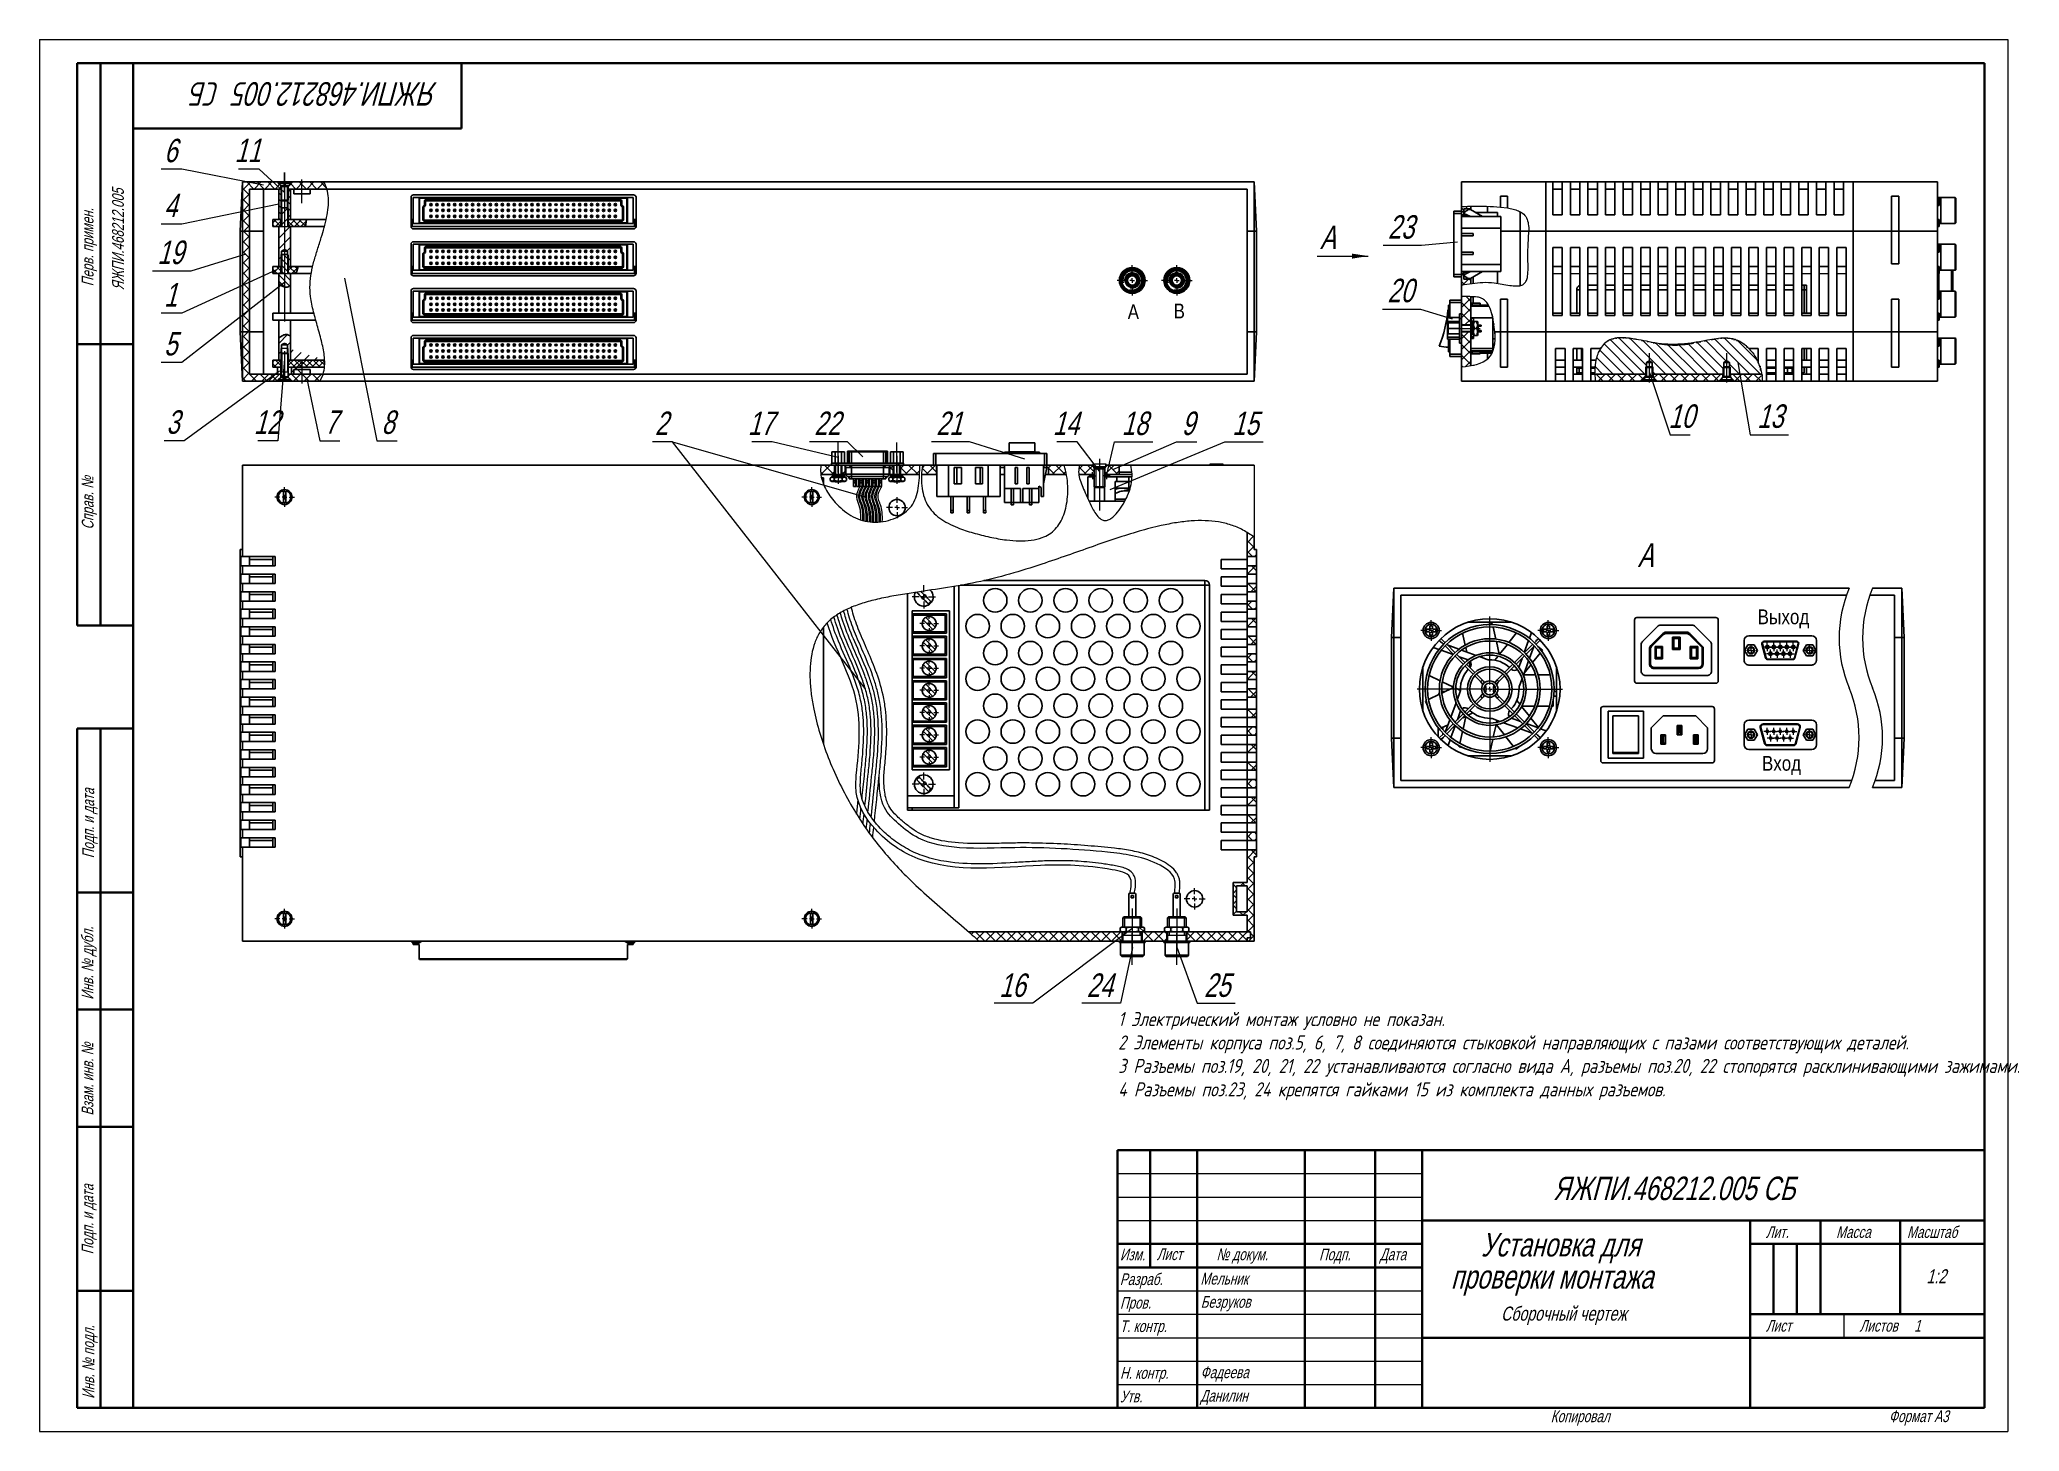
# Model space of a CAD drawing. Header units: millimetres. Extents: x 7140 to 8879, y -16257 to -5062.
# Drawn here: x 7139.6 to 7562.1, y -13523.2 to -13226.2 of the extents above; entities that cross this region are included whole.
import ezdxf

# ---------------------------------------------------------------- set-up
doc = ezdxf.new("R2010")
doc.units = ezdxf.units.MM
doc.linetypes.add('CENTERX2', pattern=[101.6, 63.5, -12.7, 12.7, -12.7])
doc.layers.add('OSN', color=7, linetype='Continuous', lineweight=60)
doc.layers.add('КА тонкая', color=7, linetype='Continuous', lineweight=15)
doc.layers.add('TONK', color=7, linetype='Continuous')
doc.layers.add('ОСЕВЫЕ', color=7, linetype='Continuous')
doc.styles.add('CLW', font='clw.shx', dxfattribs={"width": 0.75, "oblique": 15})
doc.styles.get("Standard").update_dxf_attribs({"font": 'ARIALN.TTF', "height": 3.4})
doc.styles.add('гост', font='GOST_1.TTF', dxfattribs={"oblique": 15, "height": 3})
doc.dimstyles.new('SLDDIMSTYLE0', dxfattribs={"dimtxt": 0.18, "dimasz": 3.5, "dimexe": 0, "dimexo": 0.0625, "dimgap": 0, "dimtad": 0, "dimtih": 1, "dimtoh": 1, "dimdec": 0, "dimrnd": 1e-09, "dimzin": 0, "dimdsep": 46, "dimtxsty": 'Standard', "dimblk1": 'NONE', "dimblk2": 'NONE', "dimsah": 1, "dimcen": 0.09, "dimadec": 0, "dimazin": 0, "dimtfac": 3.5, "dimtdec": 0, "dimtofl": 0, "dimtmove": 0, "dimatfit": 3, "dimldrblk": 'NONE', "dimfxl": 1, "dimfrac": 2, "dimtolj": 1, "dimtzin": 0, "dimarcsym": 0})
pattern_1 = [(45, (7139.585, -13523.032), (-1.122532, 1.122532), [])]
pattern_2 = [(135, (7139.585, -13523.032), (-1.122532, -1.122532), [])]
pattern_3 = [(45, (7139.585, -13523.032), (-0.7483547, 0.7483547), []), (135, (7139.585, -13523.032), (-0.7483547, -0.7483547), [])]
pattern_4 = [(45, (7139.585, -13523.1631), (-1.122532, 1.122532), [])]
pattern_5 = [(45, (0, 0.1311), (-1.12253202, 1.12253202), []), (135, (0, 0.1311), (-1.12253202, -1.12253202), [])]
pattern_6 = [(45, (0, 0.1311), (-1.12253202, 1.12253202), [])]

msp = doc.modelspace()

# ---------------------------------------------------------------- texts
at = {"color": 7, "linetype": 'Continuous', "lineweight": 0, "attachment_point": 1, "style": 'CLW'}
for s, insert, char_height, rotation in [('ЯЖПИ.468212.00{\\Ftxt,bigfont|c204;5 СБ}', (7224.60457, -13240.25929), 5, 180), ('ЯЖПИ.468212.005', (7155.06338, -13279.62377), 2.5, 90), ('Перв. примен.', (7148.58612, -13278.80532), 2.5, 90), ('Справ. №', (7148.58612, -13330.7105), 2.5, 90), ('Подп. и дата', (7148.72813, -13400.85917), 2.5, 90), ('Инв. № дубл.', (7148.53486, -13431.04313), 2.5, 90), ('Взам. инв. №', (7148.55939, -13455.76353), 2.5, 90), ('Подп. и дата', (7148.57004, -13485.37299), 2.5, 90), ('Инв. № подл.', (7148.73974, -13516.19949), 2.5, 90)]:
    msp.add_mtext(s, dxfattribs=dict(at, insert=insert, char_height=char_height, rotation=rotation))
at = {"color": 7, "linetype": 'Continuous', "lineweight": 0, "style": 'CLW'}
for s, insert, char_height, attachment_point in [('6', (7167.53884, -13247.32869), 5, 2), ('11', (7183.98784, -13247.29652), 5, 2), ('4', (7167.53884, -13259.05267), 5, 2), ('23', (7430.08368, -13263.63698), 5, 2), ('19', (7167.50412, -13269.05805), 5, 2), ('А', (7414.48231, -13265.85181), 5, 2), ('1', (7167.53884, -13278.12122), 5, 2), ('20', (7430.00303, -13277.2023), 5, 2), ('5', (7167.53884, -13288.56549), 5, 2), ('3', (7168.03075, -13305.27334), 5, 2), ('12', (7188.08458, -13305.29878), 5, 2), ('7', (7201.83329, -13305.28994), 5, 2), ('8', (7213.94641, -13305.30329), 5, 2), ('2', (7272.27062, -13305.54125), 5, 2), ('17', (7293.50513, -13305.54125), 5, 2), ('22', (7307.66259, -13305.54125), 5, 2), ('21', (7333.70286, -13305.54125), 5, 2), ('14', (7358.58317, -13305.54125), 5, 2), ('18', (7373.28291, -13305.54125), 5, 2), ('9', (7384.67978, -13305.54125), 5, 2), ('15', (7396.87539, -13305.54125), 5, 2), ('10', (7489.95615, -13304.01115), 5, 2), ('13', (7508.90106, -13304.01115), 5, 2), ('А', (7480.61832, -13333.68331), 5, 1), ('16', (7347.15544, -13425.43865), 5, 2), ('24', (7365.82709, -13425.43865), 5, 2), ('25', (7390.86214, -13425.43865), 5, 2), ('Изм.', (7370.12383, -13484.1608), 2.5, 1), ('Лист', (7377.9724, -13484.10725), 2.5, 1), ('№ докум.', (7390.70681, -13484.13165), 2.5, 1), ('Подп.', (7412.62494, -13484.13529), 2.5, 1), ('Дата', (7425.55793, -13484.12963), 2.5, 1), ('Разраб.', (7370.10077, -13489.43407), 2.5, 1), ('Мельник', (7387.30781, -13489.3245), 2.5, 1), ('Пров.', (7370.14165, -13494.46041), 2.5, 1), ('Безруков', (7387.35855, -13494.28875), 2.5, 1), ('Т. контр.', (7370.08718, -13499.46174), 2.5, 1), ('Н. контр.', (7370.14944, -13509.44488), 2.5, 1), ('Фадеева', (7387.32858, -13509.3046), 2.5, 1), ('Утв.', (7370.13564, -13514.46298), 2.5, 1), ('Данилин', (7387.27356, -13514.30438), 2.5, 1), ('Копировал', (7462.04503, -13518.69485), 2.5, 1), ('Формат А3', (7534.21964, -13518.67979), 2.5, 1)]:
    msp.add_mtext(s, dxfattribs=dict(at, insert=insert, char_height=char_height, attachment_point=attachment_point))
at = {"char_height": 3.15, "attachment_point": 1}
for s, insert, width in [('A', (7371.78149, -13282.65517), 4.783015), ('B', (7381.57012, -13282.50796), 4.783015), ('Выход', (7506.19155, -13347.7646), 8.1036902), ('Вход', (7507.13617, -13379.02139), 8.1036902)]:
    msp.add_mtext(s, dxfattribs=dict(at, insert=insert, width=width))
at = {"layer": 'TONK', "style": 'CLW', "oblique": 15, "width": 0.75}
for s, height, p in [('ЯЖПИ.468212.005 СБ', 5, (7462.53278, -13473.79391)), ('Установка для', 5, (7447.15925, -13485.83916)), ('Лит.', 2.5, (7507.9499, -13481.87175)), ('Масса', 2.5, (7522.9499, -13481.87175)), ('Масштаб', 2.5, (7538.07624, -13481.87175)), ('проверки монтажа', 5, (7440.74148, -13492.68311)), ('1:2', 3, (7542.21633, -13491.56396)), ('Сборочный чертеж', 3, (7451.43776, -13499.52706)), ('Лист', 2.5, (7507.9499, -13501.87175)), ('Листов     1', 2.5, (7527.9499, -13501.87175))]:
    msp.add_text(s, height=height, dxfattribs=at).set_placement(p)
at = {"layer": 'КА тонкая', "linetype": 'ByBlock', "ltscale": 20, "insert": (7369.73681, -13433.66743), "char_height": 3, "attachment_point": 1, "style": 'гост'}
msp.add_mtext_dynamic_manual_height_columns('1 Электрический монтаж условно не показан.\\P2 Элементы корпуса поз.5, 6, 7, 8 соединяются стыковкой направляющих с пазами соответствующих деталей.\\P3 Разъемы поз.19, 20, 21, 22 устанавливаются согласно вида А, разъемы поз.20, 22 стопорятся расклинивающими зажимами.\\P4 Разъемы поз.23, 24 крепятся гайками 15 из комплекта данных разъемов.', width=185, gutter_width=15, heights=[0], dxfattribs=at)

# ---------------------------------------------------------------- blocks, each defined once
blk = doc.blocks.new('_None')
blk = doc.blocks.new('SW_CENTERMARKSYMBOL_0')
at = {"color": 0, "linetype": 'Continuous', "lineweight": 0}
for p, q in [((-1, 0), (-3.25, 0)), ((0, 0), (-0.5, 0)), ((0, 1), (0, 3.25)), ((0, 0), (0, 0.5)), ((0, 0), (0, -0.5)), ((0, 0), (0.5, 0)), ((1, 0), (3.25, 0)), ((0, -1), (0, -3.25))]:
    blk.add_line(p, q, dxfattribs=at)
blk = doc.blocks.new('SW_CENTERMARKSYMBOL_1')
at = {"color": 0, "linetype": 'Continuous', "lineweight": 0}
for p, q in [((-1, 0), (-3.25, 0)), ((0, 0), (-0.5, 0)), ((0, 1), (0, 3.25)), ((0, 0), (0, 0.5)), ((0, 0), (0, -0.5)), ((0, 0), (0.5, 0)), ((1, 0), (3.25, 0)), ((0, -1), (0, -3.25))]:
    blk.add_line(p, q, dxfattribs=at)
blk = doc.blocks.new('SW_CENTERMARKSYMBOL_2')
at = {"color": 0, "linetype": 'Continuous', "lineweight": 0}
for p, q in [((-0.5, 0), (-0.75, 0)), ((0, 0), (-0.5, 0)), ((0, 0.5), (0, 0.75)), ((0, 0), (0, 0.5)), ((0, 0), (0, -0.5)), ((0, 0), (0.5, 0)), ((0.5, 0), (0.75, 0)), ((0, -0.5), (0, -0.75))]:
    blk.add_line(p, q, dxfattribs=at)
blk = doc.blocks.new('SW_CENTERMARKSYMBOL_3')
at = {"color": 0, "linetype": 'Continuous', "lineweight": 0}
for p, q in [((-0.5, 0), (-0.75, 0)), ((0, 0), (-0.5, 0)), ((0, 0.5), (0, 0.75)), ((0, 0), (0, 0.5)), ((0, 0), (0, -0.5)), ((0, 0), (0.5, 0)), ((0.5, 0), (0.75, 0)), ((0, -0.5), (0, -0.75))]:
    blk.add_line(p, q, dxfattribs=at)
blk = doc.blocks.new('SW_CENTERMARKSYMBOL_4')
at = {"color": 0, "linetype": 'Continuous', "lineweight": 0}
for p, q in [((-1, 0), (-2.25, 0)), ((0, 0), (-0.5, 0)), ((0, 1), (0, 2.25)), ((0, 0), (0, 0.5)), ((0, 0), (0, -0.5)), ((0, 0), (0.5, 0)), ((1, 0), (2.25, 0)), ((0, -1), (0, -2.25))]:
    blk.add_line(p, q, dxfattribs=at)
blk = doc.blocks.new('SW_CENTERMARKSYMBOL_5')
at = {"color": 0, "linetype": 'Continuous', "lineweight": 0}
for p, q in [((-1, 0), (-2.25, 0)), ((0, 0), (-0.5, 0)), ((0, 1), (0, 2.25)), ((0, 0), (0, 0.5)), ((0, 0), (0, -0.5)), ((0, 0), (0.5, 0)), ((1, 0), (2.25, 0)), ((0, -1), (0, -2.25))]:
    blk.add_line(p, q, dxfattribs=at)
blk = doc.blocks.new('SW_CENTERMARKSYMBOL_6')
at = {"color": 0, "linetype": 'Continuous', "lineweight": 0}
for p, q in [((-1, 0), (-2.1, 0)), ((0, 0), (-0.5, 0)), ((0, 1), (0, 2.1)), ((0, 0), (0, 0.5)), ((0, 0), (0, -0.5)), ((0, 0), (0.5, 0)), ((1, 0), (2.1, 0)), ((0, -1), (0, -2.1))]:
    blk.add_line(p, q, dxfattribs=at)
blk = doc.blocks.new('SW_CENTERMARKSYMBOL_7')
at = {"color": 0, "linetype": 'Continuous', "lineweight": 0}
for p, q in [((-1, 0), (-2.1, 0)), ((0, 0), (-0.5, 0)), ((0, 1), (0, 2.1)), ((0, 0), (0, 0.5)), ((0, 0), (0, -0.5)), ((0, 0), (0.5, 0)), ((1, 0), (2.1, 0)), ((0, -1), (0, -2.1))]:
    blk.add_line(p, q, dxfattribs=at)
blk = doc.blocks.new('SW_CENTERMARKSYMBOL_8')
at = {"color": 0, "linetype": 'Continuous', "lineweight": 0}
for p, q in [((-1, 0), (-2.1, 0)), ((0, 0), (-0.5, 0)), ((0, 1), (0, 2.1)), ((0, 0), (0, 0.5)), ((0, 0), (0, -0.5)), ((0, 0), (0.5, 0)), ((1, 0), (2.1, 0)), ((0, -1), (0, -2.1))]:
    blk.add_line(p, q, dxfattribs=at)
blk = doc.blocks.new('SW_CENTERMARKSYMBOL_9')
at = {"color": 0, "linetype": 'Continuous', "lineweight": 0}
for p, q in [((-1, 0), (-2.1, 0)), ((0, 0), (-0.5, 0)), ((0, 1), (0, 2.1)), ((0, 0), (0, 0.5)), ((0, 0), (0, -0.5)), ((0, 0), (0.5, 0)), ((1, 0), (2.1, 0)), ((0, -1), (0, -2.1))]:
    blk.add_line(p, q, dxfattribs=at)
blk = doc.blocks.new('SW_CENTERMARKSYMBOL_10')
at = {"color": 0, "linetype": 'Continuous', "lineweight": 0}
for p, q in [((-1, 0), (-2.5, 0)), ((0, 0), (-0.5, 0)), ((0, 1), (0, 2.5)), ((0, 0), (0, 0.5)), ((0, 0), (0, -0.5)), ((0, 0), (0.5, 0)), ((1, 0), (2.5, 0)), ((0, -1), (0, -2.5))]:
    blk.add_line(p, q, dxfattribs=at)
blk = doc.blocks.new('SW_CENTERMARKSYMBOL_11')
at = {"color": 0, "linetype": 'Continuous', "lineweight": 0}
for p, q in [((-1, 0), (-2, 0)), ((0, 0), (-0.5, 0)), ((0, 1), (0, 2)), ((0, 0), (0, 0.5)), ((0, 0), (0, -0.5)), ((0, 0), (0.5, 0)), ((1, 0), (2, 0)), ((0, -1), (0, -2))]:
    blk.add_line(p, q, dxfattribs=at)
blk = doc.blocks.new('SW_CENTERMARKSYMBOL_12')
at = {"color": 0, "linetype": 'Continuous', "lineweight": 0}
for p, q in [((-1, 0), (-2, 0)), ((0, 0), (-0.5, 0)), ((0, 1), (0, 2)), ((0, 0), (0, 0.5)), ((0, 0), (0, -0.5)), ((0, 0), (0.5, 0)), ((1, 0), (2, 0)), ((0, -1), (0, -2))]:
    blk.add_line(p, q, dxfattribs=at)
blk = doc.blocks.new('SW_CENTERMARKSYMBOL_13')
at = {"color": 0, "linetype": 'Continuous', "lineweight": 0}
for p, q in [((-1, 0), (-2, 0)), ((0, 0), (-0.5, 0)), ((0, 1), (0, 2)), ((0, 0), (0, 0.5)), ((0, 0), (0, -0.5)), ((0, 0), (0.5, 0)), ((1, 0), (2, 0)), ((0, -1), (0, -2))]:
    blk.add_line(p, q, dxfattribs=at)
blk = doc.blocks.new('SW_CENTERMARKSYMBOL_14')
at = {"color": 0, "linetype": 'Continuous', "lineweight": 0}
for p, q in [((-1, 0), (-2, 0)), ((0, 0), (-0.5, 0)), ((0, 1), (0, 2)), ((0, 0), (0, 0.5)), ((0, 0), (0, -0.5)), ((0, 0), (0.5, 0)), ((1, 0), (2, 0)), ((0, -1), (0, -2))]:
    blk.add_line(p, q, dxfattribs=at)
blk = doc.blocks.new('SW_CENTERMARKSYMBOL_15')
at = {"color": 0, "linetype": 'Continuous', "lineweight": 0}
for p, q in [((-1, 0), (-2, 0)), ((0, 0), (-0.5, 0)), ((0, 1), (0, 2)), ((0, 0), (0, 0.5)), ((0, 0), (0, -0.5)), ((0, 0), (0.5, 0)), ((1, 0), (2, 0)), ((0, -1), (0, -2))]:
    blk.add_line(p, q, dxfattribs=at)
blk = doc.blocks.new('SW_CENTERMARKSYMBOL_16')
at = {"color": 0, "linetype": 'Continuous', "lineweight": 0}
for p, q in [((-1, 0), (-2, 0)), ((0, 0), (-0.5, 0)), ((0, 1), (0, 2)), ((0, 0), (0, 0.5)), ((0, 0), (0, -0.5)), ((0, 0), (0.5, 0)), ((1, 0), (2, 0)), ((0, -1), (0, -2))]:
    blk.add_line(p, q, dxfattribs=at)
blk = doc.blocks.new('SW_CENTERMARKSYMBOL_17')
at = {"color": 0, "linetype": 'Continuous', "lineweight": 0}
for p, q in [((-1, 0), (-2, 0)), ((0, 0), (-0.5, 0)), ((0, 1), (0, 2)), ((0, 0), (0, 0.5)), ((0, 0), (0, -0.5)), ((0, 0), (0.5, 0)), ((1, 0), (2, 0)), ((0, -1), (0, -2))]:
    blk.add_line(p, q, dxfattribs=at)
blk = doc.blocks.new('SW_CENTERMARKSYMBOL_18')
at = {"color": 0, "linetype": 'Continuous', "lineweight": 0}
for p, q in [((-1, 0), (-2.5, 0)), ((0, 0), (-0.5, 0)), ((0, 1), (0, 2.5)), ((0, 0), (0, 0.5)), ((0, 0), (0, -0.5)), ((0, 0), (0.5, 0)), ((1, 0), (2.5, 0)), ((0, -1), (0, -2.5))]:
    blk.add_line(p, q, dxfattribs=at)
blk = doc.blocks.new('SW_CENTERMARKSYMBOL_19')
at = {"color": 0, "linetype": 'Continuous', "lineweight": 0}
for p, q in [((0, 1), (0, 15.5)), ((-1, 0), (-15.5, 0)), ((0, 0), (-0.5, 0)), ((0, 0), (0, 0.5)), ((0, 0), (0, -0.5)), ((0, 0), (0.5, 0)), ((1, 0), (15.5, 0)), ((0, -1), (0, -15.5))]:
    blk.add_line(p, q, dxfattribs=at)
blk = doc.blocks.new('SW_CENTERMARKSYMBOL_20')
at = {"color": 0, "linetype": 'Continuous', "lineweight": 0}
for p, q in [((-1, 0), (-2.22, 0)), ((0, 0), (-0.5, 0)), ((0, 1), (0, 2.23)), ((0, 0), (0, 0.5)), ((0, 0), (0, -0.5)), ((0, 0), (0.5, 0)), ((1, 0), (2.23, 0)), ((0, -1), (0, -2.22))]:
    blk.add_line(p, q, dxfattribs=at)
blk = doc.blocks.new('SW_CENTERMARKSYMBOL_21')
at = {"color": 0, "linetype": 'Continuous', "lineweight": 0}
for p, q in [((-1, 0), (-2.22, 0)), ((0, 0), (-0.5, 0)), ((0, 1), (0, 2.23)), ((0, 0), (0, 0.5)), ((0, 0), (0, -0.5)), ((0, 0), (0.5, 0)), ((1, 0), (2.23, 0)), ((0, -1), (0, -2.22))]:
    blk.add_line(p, q, dxfattribs=at)
blk = doc.blocks.new('SW_CENTERMARKSYMBOL_22')
at = {"color": 0, "linetype": 'Continuous', "lineweight": 0}
for p, q in [((-1, 0), (-2.23, 0)), ((0, 0), (-0.5, 0)), ((0, 1), (0, 2.22)), ((0, 0), (0, 0.5)), ((0, 0), (0, -0.5)), ((0, 0), (0.5, 0)), ((1, 0), (2.22, 0)), ((0, -1), (0, -2.23))]:
    blk.add_line(p, q, dxfattribs=at)
blk = doc.blocks.new('SW_CENTERMARKSYMBOL_23')
at = {"color": 0, "linetype": 'Continuous', "lineweight": 0}
for p, q in [((-1, 0), (-2.23, 0)), ((0, 0), (-0.5, 0)), ((0, 1), (0, 2.22)), ((0, 0), (0, 0.5)), ((0, 0), (0, -0.5)), ((0, 0), (0.5, 0)), ((1, 0), (2.22, 0)), ((0, -1), (0, -2.23))]:
    blk.add_line(p, q, dxfattribs=at)
blk = doc.blocks.new('SW_CENTERMARKSYMBOL_24')
at = {"color": 0, "linetype": 'Continuous', "lineweight": 0}
for p, q in [((-1, 0), (-1.26, 0)), ((0, 0), (-0.5, 0)), ((0, 1), (0, 1.26)), ((0, 0), (0, 0.5)), ((0, 0), (0, -0.5)), ((0, 0), (0.5, 0)), ((1, 0), (1.26, 0)), ((0, -1), (0, -1.26))]:
    blk.add_line(p, q, dxfattribs=at)
blk = doc.blocks.new('SW_CENTERMARKSYMBOL_25')
at = {"color": 0, "linetype": 'Continuous', "lineweight": 0}
for p, q in [((-0.5, 0), (-0.87, 0)), ((0, 0), (-0.5, 0)), ((0, 0.5), (0, 0.87)), ((0, 0), (0, 0.5)), ((0, 0), (0, -0.5)), ((0, 0), (0.5, 0)), ((0.5, 0), (0.87, 0)), ((0, -0.5), (0, -0.87))]:
    blk.add_line(p, q, dxfattribs=at)
blk = doc.blocks.new('SW_CENTERMARKSYMBOL_26')
at = {"color": 0, "linetype": 'Continuous', "lineweight": 0}
for p, q in [((-0.5, 0), (-0.87, 0)), ((0, 0), (-0.5, 0)), ((0, 0.5), (0, 0.87)), ((0, 0), (0, 0.5)), ((0, 0), (0, -0.5)), ((0, 0), (0.5, 0)), ((0.5, 0), (0.87, 0)), ((0, -0.5), (0, -0.87))]:
    blk.add_line(p, q, dxfattribs=at)
blk = doc.blocks.new('SW_CENTERMARKSYMBOL_27')
at = {"color": 0, "linetype": 'Continuous', "lineweight": 0}
for p, q in [((-0.5, 0), (-0.87, 0)), ((0, 0), (-0.5, 0)), ((0, 0.5), (0, 0.87)), ((0, 0), (0, 0.5)), ((0, 0), (0, -0.5)), ((0, 0), (0.5, 0)), ((0.5, 0), (0.87, 0)), ((0, -0.5), (0, -0.87))]:
    blk.add_line(p, q, dxfattribs=at)
blk = doc.blocks.new('SW_CENTERMARKSYMBOL_28')
at = {"color": 0, "linetype": 'Continuous', "lineweight": 0}
for p, q in [((-0.5, 0), (-0.88, 0)), ((0, 0), (-0.5, 0)), ((0, 0.5), (0, 0.87)), ((0, 0), (0, 0.5)), ((0, 0), (0, -0.5)), ((0, 0), (0.5, 0)), ((0.5, 0), (0.87, 0)), ((0, -0.5), (0, -0.88))]:
    blk.add_line(p, q, dxfattribs=at)
blk = doc.blocks.new('SW_CENTERMARKSYMBOL_29')
at = {"color": 0, "linetype": 'Continuous', "lineweight": 0}
for p, q in [((-0.5, 0), (-0.87, 0)), ((0, 0), (-0.5, 0)), ((0, 0.5), (0, 0.87)), ((0, 0), (0, 0.5)), ((0, 0), (0, -0.5)), ((0, 0), (0.5, 0)), ((0.5, 0), (0.87, 0)), ((0, -0.5), (0, -0.87))]:
    blk.add_line(p, q, dxfattribs=at)
blk = doc.blocks.new('SW_CENTERMARKSYMBOL_30')
at = {"color": 0, "linetype": 'Continuous', "lineweight": 0}
for p, q in [((-0.5, 0), (-0.87, 0)), ((0, 0), (-0.5, 0)), ((0, 0.5), (0, 0.87)), ((0, 0), (0, 0.5)), ((0, 0), (0, -0.5)), ((0, 0), (0.5, 0)), ((0.5, 0), (0.87, 0)), ((0, -0.5), (0, -0.87))]:
    blk.add_line(p, q, dxfattribs=at)
blk = doc.blocks.new('SW_CENTERMARKSYMBOL_31')
at = {"color": 0, "linetype": 'Continuous', "lineweight": 0}
for p, q in [((-0.5, 0), (-0.87, 0)), ((0, 0), (-0.5, 0)), ((0, 0.5), (0, 0.87)), ((0, 0), (0, 0.5)), ((0, 0), (0, -0.5)), ((0, 0), (0.5, 0)), ((0.5, 0), (0.87, 0)), ((0, -0.5), (0, -0.87))]:
    blk.add_line(p, q, dxfattribs=at)
blk = doc.blocks.new('SW_CENTERMARKSYMBOL_32')
at = {"color": 0, "linetype": 'Continuous', "lineweight": 0}
for p, q in [((-0.5, 0), (-0.87, 0)), ((0, 0), (-0.5, 0)), ((0, 0.5), (0, 0.87)), ((0, 0), (0, 0.5)), ((0, 0), (0, -0.5)), ((0, 0), (0.5, 0)), ((0.5, 0), (0.87, 0)), ((0, -0.5), (0, -0.87))]:
    blk.add_line(p, q, dxfattribs=at)
blk = doc.blocks.new('SW_CENTERMARKSYMBOL_33')
at = {"color": 0, "linetype": 'Continuous', "lineweight": 0}
for p, q in [((-0.5, 0), (-0.87, 0)), ((0, 0), (-0.5, 0)), ((0, 0.5), (0, 0.87)), ((0, 0), (0, 0.5)), ((0, 0), (0, -0.5)), ((0, 0), (0.5, 0)), ((0.5, 0), (0.87, 0)), ((0, -0.5), (0, -0.87))]:
    blk.add_line(p, q, dxfattribs=at)
blk = doc.blocks.new('SW_CENTERMARKSYMBOL_34')
at = {"color": 0, "linetype": 'Continuous', "lineweight": 0}
for p, q in [((-1, 0), (-1.26, 0)), ((0, 0), (-0.5, 0)), ((0, 1), (0, 1.26)), ((0, 0), (0, 0.5)), ((0, 0), (0, -0.5)), ((0, 0), (0.5, 0)), ((1, 0), (1.26, 0)), ((0, -1), (0, -1.26))]:
    blk.add_line(p, q, dxfattribs=at)
blk = doc.blocks.new('SW_CENTERMARKSYMBOL_35')
at = {"color": 0, "linetype": 'Continuous', "lineweight": 0}
for p, q in [((-1, 0), (-1.26, 0)), ((0, 0), (-0.5, 0)), ((0, 1), (0, 1.26)), ((0, 0), (0, 0.5)), ((0, 0), (0, -0.5)), ((0, 0), (0.5, 0)), ((1, 0), (1.26, 0)), ((0, -1), (0, -1.26))]:
    blk.add_line(p, q, dxfattribs=at)
blk = doc.blocks.new('SW_CENTERMARKSYMBOL_36')
at = {"color": 0, "linetype": 'Continuous', "lineweight": 0}
for p, q in [((-0.5, 0), (-0.75, 0)), ((0, 0), (-0.5, 0)), ((0, 0.5), (0, 0.75)), ((0, 0), (0, 0.5)), ((0, 0), (0, -0.5)), ((0, 0), (0.5, 0)), ((0.5, 0), (0.75, 0)), ((0, -0.5), (0, -0.75))]:
    blk.add_line(p, q, dxfattribs=at)
blk = doc.blocks.new('SW_CENTERMARKSYMBOL_37')
at = {"color": 0, "linetype": 'Continuous', "lineweight": 0}
for p, q in [((-0.5, 0), (-0.75, 0)), ((0, 0), (-0.5, 0)), ((0, 0.5), (0, 0.75)), ((0, 0), (0, 0.5)), ((0, 0), (0, -0.5)), ((0, 0), (0.5, 0)), ((0.5, 0), (0.75, 0)), ((0, -0.5), (0, -0.75))]:
    blk.add_line(p, q, dxfattribs=at)
blk = doc.blocks.new('SW_CENTERMARKSYMBOL_38')
at = {"color": 0, "linetype": 'Continuous', "lineweight": 0}
for p, q in [((-0.5, 0), (-0.75, 0)), ((0, 0), (-0.5, 0)), ((0, 0.5), (0, 0.75)), ((0, 0), (0, 0.5)), ((0, 0), (0, -0.5)), ((0, 0), (0.5, 0)), ((0.5, 0), (0.75, 0)), ((0, -0.5), (0, -0.75))]:
    blk.add_line(p, q, dxfattribs=at)
blk = doc.blocks.new('SW_CENTERMARKSYMBOL_39')
at = {"color": 0, "linetype": 'Continuous', "lineweight": 0}
for p, q in [((-0.5, 0), (-0.75, 0)), ((0, 0), (-0.5, 0)), ((0, 0.5), (0, 0.75)), ((0, 0), (0, 0.5)), ((0, 0), (0, -0.5)), ((0, 0), (0.5, 0)), ((0.5, 0), (0.75, 0)), ((0, -0.5), (0, -0.75))]:
    blk.add_line(p, q, dxfattribs=at)
blk = doc.blocks.new('SW_CENTERMARKSYMBOL_40')
at = {"color": 0, "linetype": 'Continuous', "lineweight": 0}
for p, q in [((-0.5, 0), (-0.75, 0)), ((0, 0), (-0.5, 0)), ((0, 0.5), (0, 0.75)), ((0, 0), (0, 0.5)), ((0, 0), (0, -0.5)), ((0, 0), (0.5, 0)), ((0.5, 0), (0.75, 0)), ((0, -0.5), (0, -0.75))]:
    blk.add_line(p, q, dxfattribs=at)
blk = doc.blocks.new('SW_CENTERMARKSYMBOL_41')
at = {"color": 0, "linetype": 'Continuous', "lineweight": 0}
for p, q in [((-0.5, 0), (-0.75, 0)), ((0, 0), (-0.5, 0)), ((0, 0.5), (0, 0.75)), ((0, 0), (0, 0.5)), ((0, 0), (0, -0.5)), ((0, 0), (0.5, 0)), ((0.5, 0), (0.75, 0)), ((0, -0.5), (0, -0.75))]:
    blk.add_line(p, q, dxfattribs=at)
blk = doc.blocks.new('SW_CENTERMARKSYMBOL_42')
at = {"color": 0, "linetype": 'Continuous', "lineweight": 0}
for p, q in [((-0.5, 0), (-0.75, 0)), ((0, 0), (-0.5, 0)), ((0, 0.5), (0, 0.75)), ((0, 0), (0, 0.5)), ((0, 0), (0, -0.5)), ((0, 0), (0.5, 0)), ((0.5, 0), (0.75, 0)), ((0, -0.5), (0, -0.75))]:
    blk.add_line(p, q, dxfattribs=at)
blk = doc.blocks.new('SW_CENTERMARKSYMBOL_43')
at = {"color": 0, "linetype": 'Continuous', "lineweight": 0}
for p, q in [((-0.5, 0), (-0.75, 0)), ((0, 0), (-0.5, 0)), ((0, 0.5), (0, 0.75)), ((0, 0), (0, 0.5)), ((0, 0), (0, -0.5)), ((0, 0), (0.5, 0)), ((0.5, 0), (0.75, 0)), ((0, -0.5), (0, -0.75))]:
    blk.add_line(p, q, dxfattribs=at)
blk = doc.blocks.new('SW_CENTERMARKSYMBOL_44')
at = {"color": 0, "linetype": 'Continuous', "lineweight": 0}
for p, q in [((-0.5, 0), (-0.75, 0)), ((0, 0), (-0.5, 0)), ((0, 0.5), (0, 0.75)), ((0, 0), (0, 0.5)), ((0, 0), (0, -0.5)), ((0, 0), (0.5, 0)), ((0.5, 0), (0.75, 0)), ((0, -0.5), (0, -0.75))]:
    blk.add_line(p, q, dxfattribs=at)
blk = doc.blocks.new('SW_CENTERMARKSYMBOL_45')
at = {"color": 0, "linetype": 'Continuous', "lineweight": 0}
for p, q in [((-1, 0), (-1.26, 0)), ((0, 0), (-0.5, 0)), ((0, 1), (0, 1.26)), ((0, 0), (0, 0.5)), ((0, 0), (0, -0.5)), ((0, 0), (0.5, 0)), ((1, 0), (1.26, 0)), ((0, -1), (0, -1.26))]:
    blk.add_line(p, q, dxfattribs=at)

# ---------------------------------------------------------------- hatches: boundary and pattern name
at = {"linetype": 'Continuous', "lineweight": 0}
h = msp.add_hatch(dxfattribs=at)
h.set_pattern_fill('ANSI31', scale=0.5, angle=90, style=0)
h.set_pattern_definition(pattern_2)
edge = h.paths.add_edge_path(flags=0)
edge.add_spline(control_points=[(7444.99217, -13281.01592), (7445.97928, -13281.03007), (7447.3744, -13281.14747), (7448.27346, -13282.07657), (7448.54217, -13282.47748)], knot_values=[0.035429765, 0.035429765, 0.035429765, 0.035429765, 0.089906365, 0.119669777, 0.119669777, 0.119669777, 0.119669777], weights=[1, 1, 1, 1, 1], degree=3, periodic=0)
edge.add_line((7448.54217, -13282.47748), (7448.54217, -13282.47748))
edge.add_spline(control_points=[(7448.54217, -13282.47748), (7449.17196, -13283.41709), (7449.74611, -13285.54635), (7450.06295, -13287.7505), (7450.12301, -13288.54892)], knot_values=[0.119669776, 0.119669776, 0.119669776, 0.119669776, 0.189427351, 0.230629405, 0.230629405, 0.230629405, 0.230629405], weights=[1, 1, 1, 1, 1], degree=3, periodic=0)
edge.add_spline(control_points=[(7450.12301, -13288.54892), (7450.06295, -13287.7505), (7449.84342, -13286.22328), (7449.50035, -13284.73202), (7449.29217, -13284.09712)], knot_values=[0.769370595, 0.769370595, 0.769370595, 0.769370595, 0.810572649, 0.8462527, 0.8462527, 0.8462527, 0.8462527], weights=[1, 1, 1, 1, 1], degree=3, periodic=0)
edge.add_spline(control_points=[(7449.29217, -13284.09712), (7449.50035, -13284.73202), (7449.84342, -13286.22328), (7450.06295, -13287.7505), (7450.12301, -13288.54892)], knot_values=[0.1537473, 0.1537473, 0.1537473, 0.1537473, 0.189427351, 0.230629405, 0.230629405, 0.230629405, 0.230629405], weights=[1, 1, 1, 1, 1], degree=3, periodic=0)
edge.add_spline(control_points=[(7450.12301, -13288.54892), (7450.06295, -13287.7505), (7449.66113, -13284.95512), (7448.32429, -13280.57122), (7444.71802, -13281.07491), (7442.99217, -13280.99028)], knot_values=[0.769370595, 0.769370595, 0.769370595, 0.769370595, 0.810572649, 0.910093635, 1, 1, 1, 1], weights=[1, 1, 1, 1, 1, 1], degree=3, periodic=0)
edge.add_spline(control_points=[(7442.99217, -13280.99028), (7443.24303, -13281.00258), (7443.4936, -13281.00804), (7443.74217, -13281.0105)], knot_values=[0, 0, 0, 0, 0.013068529, 0.013068529, 0.013068529, 0.013068529], weights=[1, 1, 1, 1], degree=3, periodic=0)
edge.add_spline(control_points=[(7443.74217, -13281.0105), (7444.16749, -13281.0147), (7444.58699, -13281.01011), (7444.99217, -13281.01592)], knot_values=[0.013068529, 0.013068529, 0.013068529, 0.013068529, 0.035429765, 0.035429765, 0.035429765, 0.035429765], weights=[1, 1, 1, 1], degree=3, periodic=0)
h = msp.add_hatch(dxfattribs=at)
h.set_pattern_fill('ANSI31', scale=0.5, style=0)
h.set_pattern_definition(pattern_1)
edge = h.paths.add_edge_path(flags=0)
edge.add_spline(control_points=[(7444.99217, -13281.01592), (7444.58699, -13281.01011), (7444.16749, -13281.0147), (7443.74217, -13281.0105)], knot_values=[0.964570235, 0.964570235, 0.964570235, 0.964570235, 0.986931471, 0.986931471, 0.986931471, 0.986931471], weights=[1, 1, 1, 1], degree=3, periodic=0)
edge.add_spline(control_points=[(7443.74217, -13281.0105), (7443.4936, -13281.00804), (7443.24303, -13281.00258), (7442.99217, -13280.99028)], knot_values=[0.986931471, 0.986931471, 0.986931471, 0.986931471, 1, 1, 1, 1], weights=[1, 1, 1, 1], degree=3, periodic=0)
edge.add_spline(control_points=[(7442.99217, -13280.99028), (7443.67228, -13281.02363), (7444.35019, -13281.00671), (7444.99217, -13281.01592)], knot_values=[0, 0, 0, 0, 0.035429765, 0.035429765, 0.035429765, 0.035429765], weights=[1, 1, 1, 1], degree=3, periodic=0)
h = msp.add_hatch(dxfattribs=at)
h.set_pattern_fill('ANSI31', scale=0.5, angle=90, style=0)
h.set_pattern_definition(pattern_2)
edge = h.paths.add_edge_path(flags=0)
edge.add_spline(control_points=[(7449.3937, -13284.42392), (7449.3551, -13284.29282), (7449.31432, -13284.16289), (7449.27406, -13284.04241), (7449.25118, -13283.97391), (7449.22801, -13283.90722), (7449.20791, -13283.851), (7449.19723, -13283.82114), (7449.18727, -13283.79382), (7449.17982, -13283.77356), (7449.17546, -13283.7617), (7449.17192, -13283.75216), (7449.16974, -13283.74629), (7449.16725, -13283.7396), (7449.16654, -13283.7377), (7449.1678, -13283.74108), (7449.16917, -13283.74477), (7449.1729, -13283.75478), (7449.17803, -13283.7687), (7449.18311, -13283.78249), (7449.18962, -13283.80027), (7449.19676, -13283.82), (7449.21506, -13283.87061), (7449.23765, -13283.9347), (7449.26004, -13284.00076), (7449.30461, -13284.13223), (7449.35064, -13284.27769), (7449.3937, -13284.42392)], knot_values=[0, 0, 0, 0, 0.000842072, 0.000842072, 0.000842072, 0.001320937, 0.001320937, 0.001320937, 0.001574382, 0.001574382, 0.001574382, 0.001721972, 0.001721972, 0.001721972, 0.001891196, 0.001891196, 0.001891196, 0.002076574, 0.002076574, 0.002076574, 0.002259145, 0.002259145, 0.002259145, 0.002732986, 0.002732986, 0.002732986, 0.003676816, 0.003676816, 0.003676816, 0.003676816], weights=[1, 1, 1, 1, 1, 1, 1, 1, 1, 1, 1, 1, 1, 1, 1, 1, 1, 1, 1, 1, 1, 1, 1, 1, 1, 1, 1, 1], degree=3, periodic=0)
edge.add_spline(control_points=[(7449.3937, -13284.42392), (7449.40521, -13284.463), (7449.41742, -13284.50519), (7449.4298, -13284.54892)], knot_values=[0, 0, 0, 0, 0.000436365, 0.000436365, 0.000436365, 0.000436365], weights=[1, 1, 1, 1], degree=3, periodic=0)
edge.add_spline(control_points=[(7449.4298, -13284.54892), (7449.29228, -13284.06338), (7449.12693, -13283.58257), (7448.90907, -13283.12745)], knot_values=[0, 0, 0, 0, 0.003028044, 0.003028044, 0.003028044, 0.003028044], weights=[1, 1, 1, 1], degree=3, periodic=0)
edge.add_spline(control_points=[(7448.90907, -13283.12745), (7448.86617, -13283.03784), (7448.82165, -13282.95034), (7448.77622, -13282.86648), (7448.69479, -13282.71616), (7448.60828, -13282.57488), (7448.52945, -13282.45861), (7448.48036, -13282.38621), (7448.43372, -13282.32246), (7448.39546, -13282.27243), (7448.35974, -13282.22573), (7448.33079, -13282.19012), (7448.31309, -13282.16863), (7448.295, -13282.14667), (7448.28837, -13282.13894), (7448.2944, -13282.14613), (7448.30042, -13282.15332), (7448.31917, -13282.17559), (7448.34738, -13282.21091), (7448.3858, -13282.25901), (7448.44286, -13282.33328), (7448.50508, -13282.42306), (7448.56674, -13282.51203), (7448.63473, -13282.61814), (7448.70095, -13282.73223), (7448.81259, -13282.92456), (7448.92151, -13283.14346), (7449.01855, -13283.36848)], knot_values=[0, 0, 0, 0, 0.000624879, 0.000624879, 0.000624879, 0.001754722, 0.001754722, 0.001754722, 0.002454356, 0.002454356, 0.002454356, 0.003108237, 0.003108237, 0.003108237, 0.003777557, 0.003777557, 0.003777557, 0.004445758, 0.004445758, 0.004445758, 0.005362203, 0.005362203, 0.005362203, 0.00626441, 0.00626441, 0.00626441, 0.00779067, 0.00779067, 0.00779067, 0.00779067], weights=[1, 1, 1, 1, 1, 1, 1, 1, 1, 1, 1, 1, 1, 1, 1, 1, 1, 1, 1, 1, 1, 1, 1, 1, 1, 1, 1, 1], degree=3, periodic=0)
edge.add_spline(control_points=[(7449.01855, -13283.36848), (7449.18355, -13283.75108), (7449.31625, -13284.148), (7449.4298, -13284.54892)], knot_values=[0, 0, 0, 0, 0.002500303, 0.002500303, 0.002500303, 0.002500303], weights=[1, 1, 1, 1], degree=3, periodic=0)
edge.add_spline(control_points=[(7449.4298, -13284.54892), (7449.41742, -13284.50519), (7449.40521, -13284.463), (7449.3937, -13284.42392)], knot_values=[0, 0, 0, 0, 0.000436365, 0.000436365, 0.000436365, 0.000436365], weights=[1, 1, 1, 1], degree=3, periodic=0)
h = msp.add_hatch(dxfattribs=at)
h.set_pattern_fill('ANSI31', scale=0.5, angle=90, style=0)
h.set_pattern_definition(pattern_2)
edge = h.paths.add_edge_path(flags=0)
edge.add_spline(control_points=[(7449.3937, -13284.42392), (7449.3551, -13284.29282), (7449.31432, -13284.16289), (7449.27406, -13284.04241), (7449.25118, -13283.97391), (7449.22801, -13283.90722), (7449.20791, -13283.851), (7449.19723, -13283.82114), (7449.18727, -13283.79382), (7449.17982, -13283.77356), (7449.17546, -13283.7617), (7449.17192, -13283.75216), (7449.16974, -13283.74629), (7449.16725, -13283.7396), (7449.16654, -13283.7377), (7449.1678, -13283.74108), (7449.16917, -13283.74477), (7449.1729, -13283.75478), (7449.17803, -13283.7687), (7449.18311, -13283.78249), (7449.18962, -13283.80027), (7449.19676, -13283.82), (7449.21506, -13283.87061), (7449.23765, -13283.9347), (7449.26004, -13284.00076), (7449.30461, -13284.13223), (7449.35064, -13284.27769), (7449.3937, -13284.42392)], knot_values=[0, 0, 0, 0, 0.000842072, 0.000842072, 0.000842072, 0.001320937, 0.001320937, 0.001320937, 0.001574382, 0.001574382, 0.001574382, 0.001721972, 0.001721972, 0.001721972, 0.001891196, 0.001891196, 0.001891196, 0.002076574, 0.002076574, 0.002076574, 0.002259145, 0.002259145, 0.002259145, 0.002732986, 0.002732986, 0.002732986, 0.003676816, 0.003676816, 0.003676816, 0.003676816], weights=[1, 1, 1, 1, 1, 1, 1, 1, 1, 1, 1, 1, 1, 1, 1, 1, 1, 1, 1, 1, 1, 1, 1, 1, 1, 1, 1, 1], degree=3, periodic=0)
edge.add_spline(control_points=[(7449.3937, -13284.42392), (7449.40521, -13284.463), (7449.41742, -13284.50519), (7449.4298, -13284.54892)], knot_values=[0, 0, 0, 0, 0.000436365, 0.000436365, 0.000436365, 0.000436365], weights=[1, 1, 1, 1], degree=3, periodic=0)
edge.add_spline(control_points=[(7449.4298, -13284.54892), (7449.29848, -13284.08527), (7449.14548, -13283.64425), (7448.96301, -13283.24307)], knot_values=[0.837951556, 0.837951556, 0.837951556, 0.837951556, 0.863060941, 0.863060941, 0.863060941, 0.863060941], weights=[1, 1, 1, 1], degree=3, periodic=0)
edge.add_spline(control_points=[(7448.96301, -13283.24307), (7448.862, -13283.02099), (7448.74839, -13282.80616), (7448.63636, -13282.62416), (7448.56832, -13282.51362), (7448.49987, -13282.41349), (7448.44228, -13282.33495), (7448.40097, -13282.27862), (7448.36469, -13282.23237), (7448.33866, -13282.20003), (7448.31283, -13282.16795), (7448.2967, -13282.14887), (7448.29302, -13282.14449), (7448.28886, -13282.13953), (7448.30076, -13282.15339), (7448.32609, -13282.18451), (7448.35518, -13282.22024), (7448.40272, -13282.28012), (7448.45759, -13282.35597), (7448.51201, -13282.43121), (7448.57464, -13282.52383), (7448.63707, -13282.6253), (7448.74888, -13282.80706), (7448.86221, -13283.02144), (7448.96301, -13283.24307)], knot_values=[0, 0, 0, 0, 0.001518073, 0.001518073, 0.001518073, 0.002436369, 0.002436369, 0.002436369, 0.003092229, 0.003092229, 0.003092229, 0.003744055, 0.003744055, 0.003744055, 0.004485092, 0.004485092, 0.004485092, 0.005338039, 0.005338039, 0.005338039, 0.006179096, 0.006179096, 0.006179096, 0.007694778, 0.007694778, 0.007694778, 0.007694778], weights=[1, 1, 1, 1, 1, 1, 1, 1, 1, 1, 1, 1, 1, 1, 1, 1, 1, 1, 1, 1, 1, 1, 1, 1, 1], degree=3, periodic=0)
edge.add_spline(control_points=[(7448.96301, -13283.24307), (7449.14548, -13283.64425), (7449.29848, -13284.08527), (7449.4298, -13284.54892)], knot_values=[0.136939059, 0.136939059, 0.136939059, 0.136939059, 0.162048444, 0.162048444, 0.162048444, 0.162048444], weights=[1, 1, 1, 1], degree=3, periodic=0)
edge.add_spline(control_points=[(7449.4298, -13284.54892), (7449.41742, -13284.50519), (7449.40521, -13284.463), (7449.3937, -13284.42392)], knot_values=[0, 0, 0, 0, 0.000436365, 0.000436365, 0.000436365, 0.000436365], weights=[1, 1, 1, 1], degree=3, periodic=0)
h = msp.add_hatch(dxfattribs=at)
h.set_pattern_fill('ANSI31', scale=0.5, style=0)
h.set_pattern_definition(pattern_1)
edge = h.paths.add_edge_path(flags=0)
edge.add_spline(control_points=[(7449.77785, -13286.04892), (7449.78266, -13286.07391), (7450.35199, -13289.05596), (7450.43783, -13292.17874), (7448.96301, -13293.92426)], knot_values=[0.188152196, 0.188152196, 0.188152196, 0.188152196, 0.189427351, 0.340251097, 0.340251097, 0.340251097, 0.340251097], weights=[1, 1, 1, 1, 1], degree=3, periodic=0)
edge.add_spline(control_points=[(7448.96301, -13293.92426), (7448.86139, -13294.04454), (7448.75582, -13294.15334), (7448.66, -13294.24281), (7448.58133, -13294.31627), (7448.50794, -13294.37837), (7448.44902, -13294.42598), (7448.39214, -13294.47193), (7448.34758, -13294.5055), (7448.32125, -13294.52512), (7448.29441, -13294.54514), (7448.28592, -13294.55122), (7448.297, -13294.54307), (7448.30921, -13294.5341), (7448.3457, -13294.50749), (7448.40028, -13294.46474), (7448.46365, -13294.41511), (7448.55359, -13294.34162), (7448.65215, -13294.25012), (7448.75004, -13294.15924), (7448.85864, -13294.0478), (7448.96301, -13293.92426)], knot_values=[0, 0, 0, 0, 0.001027729, 0.001027729, 0.001027729, 0.00187, 0.00187, 0.00187, 0.002683618, 0.002683618, 0.002683618, 0.003514313, 0.003514313, 0.003514313, 0.004432099, 0.004432099, 0.004432099, 0.00550134, 0.00550134, 0.00550134, 0.006558615, 0.006558615, 0.006558615, 0.006558615], weights=[1, 1, 1, 1, 1, 1, 1, 1, 1, 1, 1, 1, 1, 1, 1, 1, 1, 1, 1, 1, 1, 1], degree=3, periodic=0)
edge.add_spline(control_points=[(7448.96301, -13293.92426), (7450.43783, -13292.17874), (7450.35199, -13289.05596), (7449.78266, -13286.07391), (7449.77785, -13286.04892)], knot_values=[0.659748903, 0.659748903, 0.659748903, 0.659748903, 0.810572649, 0.811847804, 0.811847804, 0.811847804, 0.811847804], weights=[1, 1, 1, 1, 1], degree=3, periodic=0)
edge.add_spline(control_points=[(7449.77785, -13286.04892), (7449.73938, -13285.849), (7449.69861, -13285.64946), (7449.6548, -13285.45081), (7449.54804, -13284.96668), (7449.41986, -13284.47643), (7449.26896, -13284.02719), (7449.22516, -13283.89678), (7449.17874, -13283.76815), (7449.13541, -13283.65549), (7449.11414, -13283.60018), (7449.0933, -13283.5479), (7449.07628, -13283.50616), (7449.06569, -13283.48019), (7449.05646, -13283.45797), (7449.05035, -13283.44335), (7449.0457, -13283.43225), (7449.04282, -13283.42542), (7449.04227, -13283.42412), (7449.04172, -13283.42282), (7449.04351, -13283.42703), (7449.04725, -13283.43595), (7449.05223, -13283.44783), (7449.06074, -13283.46821), (7449.07088, -13283.49294), (7449.08093, -13283.51748), (7449.09275, -13283.5467), (7449.1052, -13283.57811), (7449.14079, -13283.66791), (7449.18178, -13283.77672), (7449.22089, -13283.88756), (7449.29875, -13284.10819), (7449.37337, -13284.34715), (7449.44043, -13284.58664), (7449.57416, -13285.06429), (7449.68317, -13285.55686), (7449.77785, -13286.04892)], knot_values=[0, 0, 0, 0, 0.001221533, 0.001221533, 0.001221533, 0.004214355, 0.004214355, 0.004214355, 0.005075784, 0.005075784, 0.005075784, 0.005497049, 0.005497049, 0.005497049, 0.005758488, 0.005758488, 0.005758488, 0.00595668, 0.00595668, 0.00595668, 0.006154925, 0.006154925, 0.006154925, 0.006419895, 0.006419895, 0.006419895, 0.006681187, 0.006681187, 0.006681187, 0.007437497, 0.007437497, 0.007437497, 0.00894342, 0.00894342, 0.00894342, 0.01194606, 0.01194606, 0.01194606, 0.01194606], weights=[1, 1, 1, 1, 1, 1, 1, 1, 1, 1, 1, 1, 1, 1, 1, 1, 1, 1, 1, 1, 1, 1, 1, 1, 1, 1, 1, 1, 1, 1, 1, 1, 1, 1, 1, 1, 1], degree=3, periodic=0)
edge = h.paths.add_edge_path(flags=0)
edge.add_spline(control_points=[(7450.04992, -13291.29892), (7449.99419, -13291.6528), (7449.91544, -13292.00484), (7449.80595, -13292.34687), (7449.72416, -13292.6024), (7449.62289, -13292.85665), (7449.50627, -13293.09073), (7449.45002, -13293.20362), (7449.38913, -13293.31366), (7449.33088, -13293.41005), (7449.29687, -13293.46631), (7449.2632, -13293.5189), (7449.23494, -13293.56145), (7449.21538, -13293.59089), (7449.19811, -13293.61604), (7449.18607, -13293.63335), (7449.1766, -13293.64696), (7449.17024, -13293.65594), (7449.16806, -13293.65903), (7449.16562, -13293.66248), (7449.16843, -13293.65853), (7449.17586, -13293.64795), (7449.18325, -13293.63742), (7449.19527, -13293.62021), (7449.20991, -13293.59868), (7449.23154, -13293.56688), (7449.25936, -13293.52491), (7449.28848, -13293.47872), (7449.3174, -13293.43287), (7449.34822, -13293.38193), (7449.37879, -13293.32876), (7449.44826, -13293.20794), (7449.51746, -13293.07338), (7449.57977, -13292.93632), (7449.64175, -13292.79998), (7449.69831, -13292.65888), (7449.74889, -13292.51619), (7449.88862, -13292.12196), (7449.98499, -13291.71117), (7450.04992, -13291.29892)], knot_values=[0, 0, 0, 0, 0.00215481, 0.00215481, 0.00215481, 0.003768998, 0.003768998, 0.003768998, 0.004544377, 0.004544377, 0.004544377, 0.00499544, 0.00499544, 0.00499544, 0.005306825, 0.005306825, 0.005306825, 0.005551074, 0.005551074, 0.005551074, 0.005825315, 0.005825315, 0.005825315, 0.006097053, 0.006097053, 0.006097053, 0.006500228, 0.006500228, 0.006500228, 0.006898341, 0.006898341, 0.006898341, 0.007809587, 0.007809587, 0.007809587, 0.008712141, 0.008712141, 0.008712141, 0.011217225, 0.011217225, 0.011217225, 0.011217225], weights=[1, 1, 1, 1, 1, 1, 1, 1, 1, 1, 1, 1, 1, 1, 1, 1, 1, 1, 1, 1, 1, 1, 1, 1, 1, 1, 1, 1, 1, 1, 1, 1, 1, 1, 1, 1, 1, 1, 1, 1], degree=3, periodic=0)
edge.add_spline(control_points=[(7450.04992, -13291.29892), (7450.06009, -13291.23438), (7450.06934, -13291.16977), (7450.07503, -13291.12822), (7450.07802, -13291.10636), (7450.07979, -13291.09291), (7450.07929, -13291.09663), (7450.0788, -13291.10031), (7450.07624, -13291.11961), (7450.0728, -13291.14434), (7450.067, -13291.18621), (7450.05887, -13291.2421), (7450.04992, -13291.29892)], knot_values=[0, 0, 0, 0, 0.000833004, 0.000833004, 0.000833004, 0.00127368, 0.00127368, 0.00127368, 0.001707392, 0.001707392, 0.001707392, 0.002438253, 0.002438253, 0.002438253, 0.002438253], weights=[1, 1, 1, 1, 1, 1, 1, 1, 1, 1, 1, 1, 1], degree=3, periodic=0)
h = msp.add_hatch(dxfattribs=at)
h.set_pattern_fill('ANSI31', scale=0.5, style=0)
h.set_pattern_definition(pattern_1)
edge = h.paths.add_edge_path(flags=0)
edge.add_spline(control_points=[(7449.77785, -13286.04892), (7450.03679, -13287.39467), (7450.21037, -13288.77292), (7450.15861, -13290.14232), (7450.1294, -13290.91535), (7450.02517, -13291.69821), (7449.77821, -13292.43134), (7449.65536, -13292.79603), (7449.49247, -13293.1544), (7449.29114, -13293.4745), (7449.16949, -13293.66791), (7449.0311, -13293.8505), (7448.89241, -13294.00546), (7448.80195, -13294.10652), (7448.71014, -13294.19743), (7448.62731, -13294.27298), (7448.5511, -13294.34248), (7448.48119, -13294.40049), (7448.4264, -13294.44411), (7448.37243, -13294.48709), (7448.33199, -13294.51719), (7448.31064, -13294.53301), (7448.28927, -13294.54884), (7448.28651, -13294.55082), (7448.30274, -13294.53885)], knot_values=[0, 0, 0, 0, 0.008222644, 0.008222644, 0.008222644, 0.01286144, 0.01286144, 0.01286144, 0.015159033, 0.015159033, 0.015159033, 0.016543209, 0.016543209, 0.016543209, 0.017441275, 0.017441275, 0.017441275, 0.018267862, 0.018267862, 0.018267862, 0.019082995, 0.019082995, 0.019082995, 0.019899122, 0.019899122, 0.019899122, 0.019899122], weights=[1, 1, 1, 1, 1, 1, 1, 1, 1, 1, 1, 1, 1, 1, 1, 1, 1, 1, 1, 1, 1, 1, 1, 1, 1], degree=3, periodic=0)
edge.add_spline(control_points=[(7448.30274, -13294.53885), (7448.70225, -13294.24433), (7449.08243, -13293.84309), (7449.3767, -13293.33239)], knot_values=[0, 0, 0, 0, 0.004101485, 0.004101485, 0.004101485, 0.004101485], weights=[1, 1, 1, 1], degree=3, periodic=0)
edge.add_spline(control_points=[(7449.3767, -13293.33239), (7449.60503, -13292.93616), (7449.77478, -13292.49389), (7449.89349, -13292.04745), (7450.15274, -13291.07255), (7450.19797, -13290.03983), (7450.15226, -13289.03199), (7450.10685, -13288.03082), (7449.96722, -13287.03313), (7449.77785, -13286.04892)], knot_values=[0, 0, 0, 0, 0.002772137, 0.002772137, 0.002772137, 0.008862842, 0.008862842, 0.008862842, 0.014878705, 0.014878705, 0.014878705, 0.014878705], weights=[1, 1, 1, 1, 1, 1, 1, 1, 1, 1], degree=3, periodic=0)
edge.add_spline(control_points=[(7449.77785, -13286.04892), (7449.73938, -13285.849), (7449.69861, -13285.64946), (7449.6548, -13285.45081), (7449.54804, -13284.96668), (7449.41986, -13284.47643), (7449.26896, -13284.02719), (7449.22516, -13283.89678), (7449.17874, -13283.76815), (7449.13541, -13283.65549), (7449.11414, -13283.60018), (7449.0933, -13283.5479), (7449.07628, -13283.50616), (7449.06569, -13283.48019), (7449.05646, -13283.45797), (7449.05035, -13283.44335), (7449.0457, -13283.43225), (7449.04282, -13283.42542), (7449.04227, -13283.42412), (7449.04172, -13283.42282), (7449.04351, -13283.42703), (7449.04725, -13283.43595), (7449.05223, -13283.44783), (7449.06074, -13283.46821), (7449.07088, -13283.49294), (7449.08093, -13283.51748), (7449.09275, -13283.5467), (7449.1052, -13283.57811), (7449.14079, -13283.66791), (7449.18178, -13283.77672), (7449.22089, -13283.88756), (7449.29875, -13284.10819), (7449.37337, -13284.34715), (7449.44043, -13284.58664), (7449.57416, -13285.06429), (7449.68317, -13285.55686), (7449.77785, -13286.04892)], knot_values=[0, 0, 0, 0, 0.001221533, 0.001221533, 0.001221533, 0.004214355, 0.004214355, 0.004214355, 0.005075784, 0.005075784, 0.005075784, 0.005497049, 0.005497049, 0.005497049, 0.005758488, 0.005758488, 0.005758488, 0.00595668, 0.00595668, 0.00595668, 0.006154925, 0.006154925, 0.006154925, 0.006419895, 0.006419895, 0.006419895, 0.006681187, 0.006681187, 0.006681187, 0.007437497, 0.007437497, 0.007437497, 0.00894342, 0.00894342, 0.00894342, 0.01194606, 0.01194606, 0.01194606, 0.01194606], weights=[1, 1, 1, 1, 1, 1, 1, 1, 1, 1, 1, 1, 1, 1, 1, 1, 1, 1, 1, 1, 1, 1, 1, 1, 1, 1, 1, 1, 1, 1, 1, 1, 1, 1, 1, 1, 1], degree=3, periodic=0)
edge = h.paths.add_edge_path(flags=0)
edge.add_spline(control_points=[(7450.04992, -13291.29892), (7449.99419, -13291.6528), (7449.91544, -13292.00484), (7449.80595, -13292.34687), (7449.72416, -13292.6024), (7449.62289, -13292.85665), (7449.50627, -13293.09073), (7449.45002, -13293.20362), (7449.38913, -13293.31366), (7449.33088, -13293.41005), (7449.29687, -13293.46631), (7449.2632, -13293.5189), (7449.23494, -13293.56145), (7449.21538, -13293.59089), (7449.19811, -13293.61604), (7449.18607, -13293.63335), (7449.1766, -13293.64696), (7449.17024, -13293.65594), (7449.16806, -13293.65903), (7449.16562, -13293.66248), (7449.16843, -13293.65853), (7449.17586, -13293.64795), (7449.18325, -13293.63742), (7449.19527, -13293.62021), (7449.20991, -13293.59868), (7449.23154, -13293.56688), (7449.25936, -13293.52491), (7449.28848, -13293.47872), (7449.3174, -13293.43287), (7449.34822, -13293.38193), (7449.37879, -13293.32876), (7449.44826, -13293.20794), (7449.51746, -13293.07338), (7449.57977, -13292.93632), (7449.64175, -13292.79998), (7449.69831, -13292.65888), (7449.74889, -13292.51619), (7449.88862, -13292.12196), (7449.98499, -13291.71117), (7450.04992, -13291.29892)], knot_values=[0, 0, 0, 0, 0.00215481, 0.00215481, 0.00215481, 0.003768998, 0.003768998, 0.003768998, 0.004544377, 0.004544377, 0.004544377, 0.00499544, 0.00499544, 0.00499544, 0.005306825, 0.005306825, 0.005306825, 0.005551074, 0.005551074, 0.005551074, 0.005825315, 0.005825315, 0.005825315, 0.006097053, 0.006097053, 0.006097053, 0.006500228, 0.006500228, 0.006500228, 0.006898341, 0.006898341, 0.006898341, 0.007809587, 0.007809587, 0.007809587, 0.008712141, 0.008712141, 0.008712141, 0.011217225, 0.011217225, 0.011217225, 0.011217225], weights=[1, 1, 1, 1, 1, 1, 1, 1, 1, 1, 1, 1, 1, 1, 1, 1, 1, 1, 1, 1, 1, 1, 1, 1, 1, 1, 1, 1, 1, 1, 1, 1, 1, 1, 1, 1, 1, 1, 1, 1], degree=3, periodic=0)
edge.add_spline(control_points=[(7450.04992, -13291.29892), (7450.06009, -13291.23438), (7450.06934, -13291.16977), (7450.07503, -13291.12822), (7450.07802, -13291.10636), (7450.07979, -13291.09291), (7450.07929, -13291.09663), (7450.0788, -13291.10031), (7450.07624, -13291.11961), (7450.0728, -13291.14434), (7450.067, -13291.18621), (7450.05887, -13291.2421), (7450.04992, -13291.29892)], knot_values=[0, 0, 0, 0, 0.000833004, 0.000833004, 0.000833004, 0.00127368, 0.00127368, 0.00127368, 0.001707392, 0.001707392, 0.001707392, 0.002438253, 0.002438253, 0.002438253, 0.002438253], weights=[1, 1, 1, 1, 1, 1, 1, 1, 1, 1, 1, 1, 1], degree=3, periodic=0)
h = msp.add_hatch(dxfattribs=at)
h.set_pattern_fill('ANSI31', scale=0.5, style=0)
h.set_pattern_definition(pattern_1)
edge = h.paths.add_edge_path(flags=0)
edge.add_spline(control_points=[(7449.77785, -13286.04892), (7449.68071, -13285.54409), (7449.56858, -13285.03888), (7449.4298, -13284.54892)], knot_values=[0, 0, 0, 0, 0.00308457, 0.00308457, 0.00308457, 0.00308457], weights=[1, 1, 1, 1], degree=3, periodic=0)
edge.add_spline(control_points=[(7449.4298, -13284.54892), (7449.56633, -13285.03092), (7449.67942, -13285.53737), (7449.77785, -13286.04892)], knot_values=[0.162048444, 0.162048444, 0.162048444, 0.162048444, 0.188152196, 0.188152196, 0.188152196, 0.188152196], weights=[1, 1, 1, 1], degree=3, periodic=0)
h = msp.add_hatch(dxfattribs=at)
h.set_pattern_fill('ANSI31', scale=0.5, style=0)
h.set_pattern_definition(pattern_1)
edge = h.paths.add_edge_path(flags=0)
edge.add_spline(control_points=[(7449.4298, -13284.54892), (7449.56858, -13285.03888), (7449.68071, -13285.54409), (7449.77785, -13286.04892)], knot_values=[0, 0, 0, 0, 0.00308457, 0.00308457, 0.00308457, 0.00308457], weights=[1, 1, 1, 1], degree=3, periodic=0)
edge.add_spline(control_points=[(7449.77785, -13286.04892), (7449.68071, -13285.54409), (7449.56858, -13285.03888), (7449.4298, -13284.54892)], knot_values=[0, 0, 0, 0, 0.00308457, 0.00308457, 0.00308457, 0.00308457], weights=[1, 1, 1, 1], degree=3, periodic=0)
h = msp.add_hatch(dxfattribs=at)
h.set_pattern_fill('ANSI31', scale=0.5, style=0)
h.set_pattern_definition(pattern_1)
edge = h.paths.add_edge_path(flags=0)
edge.add_spline(control_points=[(7449.4298, -13284.54892), (7449.56858, -13285.03888), (7449.68071, -13285.54409), (7449.77785, -13286.04892)], knot_values=[0, 0, 0, 0, 0.00308457, 0.00308457, 0.00308457, 0.00308457], weights=[1, 1, 1, 1], degree=3, periodic=0)
edge.add_spline(control_points=[(7449.77785, -13286.04892), (7449.67942, -13285.53737), (7449.56633, -13285.03092), (7449.4298, -13284.54892)], knot_values=[0.811847804, 0.811847804, 0.811847804, 0.811847804, 0.837951556, 0.837951556, 0.837951556, 0.837951556], weights=[1, 1, 1, 1], degree=3, periodic=0)
h = msp.add_hatch(dxfattribs=at)
h.set_pattern_fill('ANSI31', scale=0.5, angle=90, style=0)
h.set_pattern_definition(pattern_2)
edge = h.paths.add_edge_path(flags=0)
edge.add_spline(control_points=[(7482.33625, -13297.54892), (7482.38251, -13297.46949), (7482.42882, -13297.3901), (7482.47522, -13297.31076)], knot_values=[0.002141673, 0.002141673, 0.002141673, 0.002141673, 0.002693144, 0.002693144, 0.002693144, 0.002693144], weights=[1, 1, 1, 1], degree=3, periodic=0)
edge.add_line((7482.47522, -13297.31076), (7482.47522, -13295.04892))
edge.add_spline(control_points=[(7482.47522, -13295.04892), (7482.50621, -13295.03054), (7482.53722, -13295.01218), (7482.56825, -13294.99387), (7482.65449, -13294.94296), (7482.74078, -13294.89211), (7482.82809, -13294.84305), (7482.87423, -13294.81712), (7482.92056, -13294.79134), (7482.96851, -13294.76893), (7482.99511, -13294.75651), (7483.02247, -13294.74487), (7483.05109, -13294.73833), (7483.07165, -13294.73364), (7483.09335, -13294.7322), (7483.11427, -13294.73491), (7483.14376, -13294.73873), (7483.1722, -13294.74952), (7483.19942, -13294.76148), (7483.32615, -13294.81718), (7483.44348, -13294.89235), (7483.56283, -13294.96249), (7483.61166, -13294.99119), (7483.66041, -13295.02002), (7483.70912, -13295.04892)], knot_values=[0.005965232, 0.005965232, 0.005965232, 0.005965232, 0.006181422, 0.006181422, 0.006181422, 0.006782295, 0.006782295, 0.006782295, 0.007099941, 0.007099941, 0.007099941, 0.007276514, 0.007276514, 0.007276514, 0.007404133, 0.007404133, 0.007404133, 0.007583762, 0.007583762, 0.007583762, 0.008418279, 0.008418279, 0.008418279, 0.008759612, 0.008759612, 0.008759612, 0.008759612], weights=[1, 1, 1, 1, 1, 1, 1, 1, 1, 1, 1, 1, 1, 1, 1, 1, 1, 1, 1, 1, 1, 1, 1, 1, 1], degree=3, periodic=0)
edge.add_line((7483.70912, -13295.04892), (7483.70912, -13297.31076))
edge.add_spline(control_points=[(7483.70912, -13297.31076), (7483.75552, -13297.3901), (7483.80183, -13297.46949), (7483.84809, -13297.54892)], knot_values=[0.007125435, 0.007125435, 0.007125435, 0.007125435, 0.007674068, 0.007674068, 0.007674068, 0.007674068], weights=[1, 1, 1, 1], degree=3, periodic=0)
edge.add_line((7483.84809, -13297.54892), (7498.83625, -13297.54892))
edge.add_spline(control_points=[(7498.83625, -13297.54892), (7498.88251, -13297.46949), (7498.92882, -13297.3901), (7498.97522, -13297.31076)], knot_values=[0.002141673, 0.002141673, 0.002141673, 0.002141673, 0.002693144, 0.002693144, 0.002693144, 0.002693144], weights=[1, 1, 1, 1], degree=3, periodic=0)
edge.add_line((7498.97522, -13297.31076), (7498.97522, -13295.04892))
edge.add_spline(control_points=[(7498.97522, -13295.04892), (7499.00621, -13295.03054), (7499.03722, -13295.01218), (7499.06825, -13294.99387), (7499.15449, -13294.94296), (7499.24078, -13294.89211), (7499.32809, -13294.84305), (7499.37423, -13294.81712), (7499.42056, -13294.79134), (7499.46851, -13294.76893), (7499.49511, -13294.75651), (7499.52247, -13294.74487), (7499.55109, -13294.73833), (7499.57165, -13294.73364), (7499.59335, -13294.7322), (7499.61427, -13294.73491), (7499.64376, -13294.73873), (7499.6722, -13294.74952), (7499.69942, -13294.76148), (7499.82615, -13294.81718), (7499.94348, -13294.89235), (7500.06283, -13294.96249), (7500.11166, -13294.99119), (7500.16041, -13295.02002), (7500.20912, -13295.04892)], knot_values=[0.005965232, 0.005965232, 0.005965232, 0.005965232, 0.006181422, 0.006181422, 0.006181422, 0.006782295, 0.006782295, 0.006782295, 0.007099941, 0.007099941, 0.007099941, 0.007276514, 0.007276514, 0.007276514, 0.007404133, 0.007404133, 0.007404133, 0.007583762, 0.007583762, 0.007583762, 0.008418279, 0.008418279, 0.008418279, 0.008759612, 0.008759612, 0.008759612, 0.008759612], weights=[1, 1, 1, 1, 1, 1, 1, 1, 1, 1, 1, 1, 1, 1, 1, 1, 1, 1, 1, 1, 1, 1, 1, 1, 1], degree=3, periodic=0)
edge.add_line((7500.20912, -13295.04892), (7500.20912, -13297.31076))
edge.add_spline(control_points=[(7500.20912, -13297.31076), (7500.25552, -13297.3901), (7500.30183, -13297.46949), (7500.34809, -13297.54892)], knot_values=[0.007125435, 0.007125435, 0.007125435, 0.007125435, 0.007674068, 0.007674068, 0.007674068, 0.007674068], weights=[1, 1, 1, 1], degree=3, periodic=0)
edge.add_line((7500.34809, -13297.54892), (7507.11226, -13297.54892))
edge.add_spline(control_points=[(7507.11226, -13297.54892), (7506.64802, -13294.73429), (7501.47191, -13286.92591), (7488.64601, -13294.36394), (7473.70572, -13286.59531), (7471.39407, -13295.00561), (7471.45779, -13297.54892)], knot_values=[0.480617414, 0.480617414, 0.480617414, 0.480617414, 0.573884009, 0.734746436, 0.905376895, 0.984236352, 0.984236352, 0.984236352, 0.984236352], weights=[1, 1, 1, 1, 1, 1, 1], degree=3, periodic=0)
edge.add_line((7471.45779, -13297.54892), (7482.33625, -13297.54892))
h = msp.add_hatch(dxfattribs=at)
h.set_pattern_fill('ANSI31', scale=0.5, angle=90, style=0)
h.set_pattern_definition(pattern_2)
edge = h.paths.add_edge_path(flags=0)
edge.add_spline(control_points=[(7507.11226, -13297.54892), (7507.09852, -13297.46561), (7507.08352, -13297.38227), (7507.0673, -13297.29892)], knot_values=[0.480617414, 0.480617414, 0.480617414, 0.480617414, 0.483377786, 0.483377786, 0.483377786, 0.483377786], weights=[1, 1, 1, 1], degree=3, periodic=0)
edge.add_spline(control_points=[(7507.0673, -13297.29892), (7507.00222, -13296.96465), (7506.91738, -13296.63036), (7506.81461, -13296.29892)], knot_values=[0.483377786, 0.483377786, 0.483377786, 0.483377786, 0.49444834, 0.49444834, 0.49444834, 0.49444834], weights=[1, 1, 1, 1], degree=3, periodic=0)
edge.add_spline(control_points=[(7506.81461, -13296.29892), (7506.78871, -13296.21539), (7506.76168, -13296.13204), (7506.73353, -13296.04892)], knot_values=[0.49444834, 0.49444834, 0.49444834, 0.49444834, 0.497238267, 0.497238267, 0.497238267, 0.497238267], weights=[1, 1, 1, 1], degree=3, periodic=0)
edge.add_spline(control_points=[(7506.73353, -13296.04892), (7505.97149, -13293.79848), (7504.39645, -13291.7135), (7502.59217, -13290.69815)], knot_values=[0.497238267, 0.497238267, 0.497238267, 0.497238267, 0.572771665, 0.572771665, 0.572771665, 0.572771665], weights=[1, 1, 1, 1], degree=3, periodic=0)
edge.add_spline(control_points=[(7502.59217, -13290.69815), (7502.5656, -13290.68319), (7501.2992, -13289.9829), (7499.92452, -13289.81412), (7498.49217, -13289.89923)], knot_values=[0.572771665, 0.572771665, 0.572771665, 0.572771665, 0.573884009, 0.625688507, 0.625688507, 0.625688507, 0.625688507], weights=[1, 1, 1, 1, 1], degree=3, periodic=0)
edge.add_spline(control_points=[(7498.49217, -13289.89923), (7498.27743, -13289.91199), (7498.06074, -13289.93037), (7497.84217, -13289.95351)], knot_values=[0.625688507, 0.625688507, 0.625688507, 0.625688507, 0.633455146, 0.633455146, 0.633455146, 0.633455146], weights=[1, 1, 1, 1], degree=3, periodic=0)
edge.add_spline(control_points=[(7497.84217, -13289.95351), (7496.53854, -13290.09153), (7495.16777, -13290.39865), (7493.74217, -13290.68966)], knot_values=[0.633455146, 0.633455146, 0.633455146, 0.633455146, 0.679777371, 0.679777371, 0.679777371, 0.679777371], weights=[1, 1, 1, 1], degree=3, periodic=0)
edge.add_spline(control_points=[(7493.74217, -13290.68966), (7493.52674, -13290.73364), (7493.31006, -13290.77725), (7493.09217, -13290.81985)], knot_values=[0.679777371, 0.679777371, 0.679777371, 0.679777371, 0.68677733, 0.68677733, 0.68677733, 0.68677733], weights=[1, 1, 1, 1], degree=3, periodic=0)
edge.add_spline(control_points=[(7493.09217, -13290.81985), (7492.67513, -13290.90139), (7492.25366, -13290.97924), (7491.82806, -13291.04892)], knot_values=[0.68677733, 0.68677733, 0.68677733, 0.68677733, 0.700175092, 0.700175092, 0.700175092, 0.700175092], weights=[1, 1, 1, 1], degree=3, periodic=0)
edge.add_spline(control_points=[(7491.82806, -13291.04892), (7491.98121, -13291.02384), (7492.11952, -13291.00004), (7492.22978, -13290.98064), (7492.33024, -13290.96298), (7492.41028, -13290.94849), (7492.46316, -13290.93886), (7492.51608, -13290.92923), (7492.5432, -13290.92421), (7492.54214, -13290.9244), (7492.54107, -13290.9246), (7492.51109, -13290.93014), (7492.45489, -13290.94037), (7492.39807, -13290.9507), (7492.31286, -13290.96609), (7492.20676, -13290.98468), (7492.10071, -13291.00327), (7491.97088, -13291.02554), (7491.82806, -13291.04892)], knot_values=[0, 0, 0, 0, 0.001089236, 0.001089236, 0.001089236, 0.002079132, 0.002079132, 0.002079132, 0.003069906, 0.003069906, 0.003069906, 0.004072928, 0.004072928, 0.004072928, 0.005087239, 0.005087239, 0.005087239, 0.00610079, 0.00610079, 0.00610079, 0.00610079], weights=[1, 1, 1, 1, 1, 1, 1, 1, 1, 1, 1, 1, 1, 1, 1, 1, 1, 1, 1], degree=3, periodic=0)
edge.add_line((7491.82806, -13291.04892), (7491.82806, -13291.04892))
edge.add_spline(control_points=[(7491.82806, -13291.04892), (7490.72985, -13291.22872), (7488.54884, -13291.47167), (7486.28376, -13291.22144), (7485.19355, -13291.04892)], knot_values=[0.700175093, 0.700175093, 0.700175093, 0.700175093, 0.734746436, 0.767154036, 0.767154036, 0.767154036, 0.767154036], weights=[1, 1, 1, 1, 1], degree=3, periodic=0)
edge.add_spline(control_points=[(7485.19355, -13291.04892), (7485.13894, -13291.04027), (7485.08885, -13291.03222), (7485.04426, -13291.02497), (7484.95272, -13291.01009), (7484.88304, -13290.99844), (7484.84111, -13290.99139), (7484.79906, -13290.98433), (7484.78381, -13290.98173), (7484.79669, -13290.98391), (7484.80967, -13290.9861), (7484.85161, -13290.99322), (7484.91881, -13291.00437), (7484.98599, -13291.01551), (7485.08022, -13291.03098), (7485.19355, -13291.04892)], knot_values=[0, 0, 0, 0, 0.00048406, 0.00048406, 0.00048406, 0.001488699, 0.001488699, 0.001488699, 0.002496481, 0.002496481, 0.002496481, 0.003512632, 0.003512632, 0.003512632, 0.004528179, 0.004528179, 0.004528179, 0.004528179], weights=[1, 1, 1, 1, 1, 1, 1, 1, 1, 1, 1, 1, 1, 1, 1, 1], degree=3, periodic=0)
edge.add_line((7485.19355, -13291.04892), (7485.19355, -13291.04892))
edge.add_spline(control_points=[(7485.19355, -13291.04892), (7484.87573, -13290.99862), (7484.55839, -13290.94396), (7484.24217, -13290.8865)], knot_values=[0.767154036, 0.767154036, 0.767154036, 0.767154036, 0.776601863, 0.776601863, 0.776601863, 0.776601863], weights=[1, 1, 1, 1], degree=3, periodic=0)
edge.add_spline(control_points=[(7484.24217, -13290.8865), (7484.02491, -13290.84703), (7483.80817, -13290.80624), (7483.59217, -13290.76465)], knot_values=[0.776601863, 0.776601863, 0.776601863, 0.776601863, 0.78309315, 0.78309315, 0.78309315, 0.78309315], weights=[1, 1, 1, 1], degree=3, periodic=0)
edge.add_spline(control_points=[(7483.59217, -13290.76465), (7482.17468, -13290.49172), (7480.78875, -13290.18432), (7479.49217, -13289.98782)], knot_values=[0.78309315, 0.78309315, 0.78309315, 0.78309315, 0.825691542, 0.825691542, 0.825691542, 0.825691542], weights=[1, 1, 1, 1], degree=3, periodic=0)
edge.add_spline(control_points=[(7479.49217, -13289.98782), (7479.27285, -13289.95458), (7479.05609, -13289.92451), (7478.84217, -13289.89833)], knot_values=[0.825691542, 0.825691542, 0.825691542, 0.825691542, 0.83289702, 0.83289702, 0.83289702, 0.83289702], weights=[1, 1, 1, 1], degree=3, periodic=0)
edge.add_spline(control_points=[(7478.84217, -13289.89833), (7477.29083, -13289.70842), (7475.88861, -13289.72239), (7474.74217, -13290.2086)], knot_values=[0.83289702, 0.83289702, 0.83289702, 0.83289702, 0.885150039, 0.885150039, 0.885150039, 0.885150039], weights=[1, 1, 1, 1], degree=3, periodic=0)
edge.add_spline(control_points=[(7474.74217, -13290.2086), (7474.5152, -13290.30485), (7474.29826, -13290.41962), (7474.09217, -13290.55497)], knot_values=[0.885150039, 0.885150039, 0.885150039, 0.885150039, 0.895494835, 0.895494835, 0.895494835, 0.895494835], weights=[1, 1, 1, 1], degree=3, periodic=0)
edge.add_spline(control_points=[(7474.09217, -13290.55497), (7477.29462, -13288.45168), (7488.94441, -13294.1909), (7500.97003, -13287.21696), (7505.96027, -13293.76534), (7506.73353, -13296.04892)], knot_values=[0.104505165, 0.104505165, 0.104505165, 0.104505165, 0.265253564, 0.426115991, 0.502761733, 0.502761733, 0.502761733, 0.502761733], weights=[1, 1, 1, 1, 1, 1], degree=3, periodic=0)
edge.add_spline(control_points=[(7506.73353, -13296.04892), (7505.96027, -13293.76534), (7500.97003, -13287.21696), (7488.64601, -13294.36394), (7474.26923, -13286.88832), (7471.70695, -13294.01266), (7471.51118, -13296.04892)], knot_values=[0.497238267, 0.497238267, 0.497238267, 0.497238267, 0.573884009, 0.734746436, 0.905376895, 0.96875893, 0.96875893, 0.96875893, 0.96875893], weights=[1, 1, 1, 1, 1, 1, 1], degree=3, periodic=0)
edge.add_spline(control_points=[(7471.51118, -13296.04892), (7471.52668, -13295.88777), (7471.54565, -13295.7253), (7471.56602, -13295.57504), (7471.58636, -13295.42488), (7471.60859, -13295.28284), (7471.62973, -13295.15956), (7471.6513, -13295.03377), (7471.67222, -13294.92424), (7471.68957, -13294.83773), (7471.69399, -13294.81572), (7471.6982, -13294.79506), (7471.70218, -13294.77582)], knot_values=[0, 0, 0, 0, 0.000971563, 0.000971563, 0.000971563, 0.001941844, 0.001941844, 0.001941844, 0.002931498, 0.002931498, 0.002931498, 0.003181543, 0.003181543, 0.003181543, 0.003181543], weights=[1, 1, 1, 1, 1, 1, 1, 1, 1, 1, 1, 1, 1], degree=3, periodic=0)
edge.add_spline(control_points=[(7471.70218, -13294.77582), (7471.66649, -13294.94869), (7471.63466, -13295.12323), (7471.60669, -13295.29892)], knot_values=[0.000474508, 0.000474508, 0.000474508, 0.000474508, 0.00155489, 0.00155489, 0.00155489, 0.00155489], weights=[1, 1, 1, 1], degree=3, periodic=0)
edge.add_spline(control_points=[(7471.60669, -13295.29892), (7471.64642, -13295.04937), (7471.69395, -13294.80203), (7471.74929, -13294.55849)], knot_values=[0, 0, 0, 0, 0.001534787, 0.001534787, 0.001534787, 0.001534787], weights=[1, 1, 1, 1], degree=3, periodic=0)
edge.add_spline(control_points=[(7471.74929, -13294.55849), (7471.74993, -13294.55565), (7471.74969, -13294.55672), (7471.74801, -13294.5641), (7471.74531, -13294.57603), (7471.73756, -13294.60952), (7471.72184, -13294.68256), (7471.70875, -13294.74334), (7471.69013, -13294.83206), (7471.66861, -13294.94483), (7471.64703, -13295.05793), (7471.62204, -13295.19858), (7471.59794, -13295.35472), (7471.57554, -13295.49985), (7471.55332, -13295.66262), (7471.53434, -13295.82875), (7471.52605, -13295.90129), (7471.51828, -13295.97512), (7471.51118, -13296.04892)], knot_values=[0.00527674, 0.00527674, 0.00527674, 0.00527674, 0.006091476, 0.006091476, 0.006091476, 0.007413945, 0.007413945, 0.007413945, 0.008514549, 0.008514549, 0.008514549, 0.009620289, 0.009620289, 0.009620289, 0.010646511, 0.010646511, 0.010646511, 0.011088943, 0.011088943, 0.011088943, 0.011088943], weights=[1, 1, 1, 1, 1, 1, 1, 1, 1, 1, 1, 1, 1, 1, 1, 1, 1, 1, 1], degree=3, periodic=0)
edge.add_spline(control_points=[(7471.51118, -13296.04892), (7471.50319, -13296.13209), (7471.49602, -13296.21544), (7471.48969, -13296.29892)], knot_values=[0.96875893, 0.96875893, 0.96875893, 0.96875893, 0.971347815, 0.971347815, 0.971347815, 0.971347815], weights=[1, 1, 1, 1], degree=3, periodic=0)
edge.add_spline(control_points=[(7471.48969, -13296.29892), (7471.46449, -13296.63129), (7471.45254, -13296.96569), (7471.45408, -13297.29892)], knot_values=[0.971347815, 0.971347815, 0.971347815, 0.971347815, 0.981655771, 0.981655771, 0.981655771, 0.981655771], weights=[1, 1, 1, 1], degree=3, periodic=0)
edge.add_spline(control_points=[(7471.45408, -13297.29892), (7471.45447, -13297.38234), (7471.45571, -13297.46569), (7471.45779, -13297.54892)], knot_values=[0.981655771, 0.981655771, 0.981655771, 0.981655771, 0.984236352, 0.984236352, 0.984236352, 0.984236352], weights=[1, 1, 1, 1], degree=3, periodic=0)
edge.add_spline(control_points=[(7471.45779, -13297.54892), (7471.39407, -13295.00561), (7473.70572, -13286.59531), (7488.64601, -13294.36394), (7501.47191, -13286.92591), (7506.64802, -13294.73429), (7507.11226, -13297.54892)], knot_values=[0.015763648, 0.015763648, 0.015763648, 0.015763648, 0.094623105, 0.265253564, 0.426115991, 0.519382586, 0.519382586, 0.519382586, 0.519382586], weights=[1, 1, 1, 1, 1, 1, 1], degree=3, periodic=0)
h = msp.add_hatch(dxfattribs=at)
h.set_pattern_fill('ANSI31', scale=0.5, style=0)
h.set_pattern_definition(pattern_1)
edge = h.paths.add_edge_path(flags=0)
edge.add_spline(control_points=[(7449.29217, -13293.47286), (7450.08526, -13292.21061), (7450.26494, -13290.43572), (7450.12301, -13288.54892)], knot_values=[0.672002646, 0.672002646, 0.672002646, 0.672002646, 0.769370595, 0.769370595, 0.769370595, 0.769370595], weights=[1, 1, 1, 1], degree=3, periodic=0)
edge.add_spline(control_points=[(7450.12301, -13288.54892), (7450.29313, -13290.81054), (7449.98609, -13293.01996), (7448.61214, -13294.28821), (7448.54217, -13294.34835)], knot_values=[0.230629405, 0.230629405, 0.230629405, 0.230629405, 0.34733965, 0.353372302, 0.353372302, 0.353372302, 0.353372302], weights=[1, 1, 1, 1, 1], degree=3, periodic=0)
edge.add_spline(control_points=[(7448.54217, -13294.34835), (7447.65968, -13295.10687), (7446.38823, -13295.51707), (7444.99217, -13295.7468)], knot_values=[0.353372302, 0.353372302, 0.353372302, 0.353372302, 0.429455427, 0.429455427, 0.429455427, 0.429455427], weights=[1, 1, 1, 1], degree=3, periodic=0)
edge.add_spline(control_points=[(7444.99217, -13295.7468), (7444.58395, -13295.81398), (7444.16508, -13295.86572), (7443.74217, -13295.90623)], knot_values=[0.429455427, 0.429455427, 0.429455427, 0.429455427, 0.451702639, 0.451702639, 0.451702639, 0.451702639], weights=[1, 1, 1, 1], degree=3, periodic=0)
edge.add_spline(control_points=[(7443.74217, -13295.90623), (7443.49312, -13295.93009), (7443.24267, -13295.95005), (7442.99217, -13295.96697)], knot_values=[0.451702639, 0.451702639, 0.451702639, 0.451702639, 0.464803671, 0.464803671, 0.464803671, 0.464803671], weights=[1, 1, 1, 1], degree=3, periodic=0)
edge.add_spline(control_points=[(7442.99217, -13295.96697), (7445.23818, -13295.81525), (7449.70733, -13295.02577), (7450.29313, -13290.81054), (7450.12301, -13288.54892)], knot_values=[0.535196329, 0.535196329, 0.535196329, 0.535196329, 0.65266035, 0.769370595, 0.769370595, 0.769370595, 0.769370595], weights=[1, 1, 1, 1, 1], degree=3, periodic=0)
edge.add_spline(control_points=[(7450.12301, -13288.54892), (7450.26494, -13290.43572), (7450.08526, -13292.21061), (7449.29217, -13293.47286)], knot_values=[0.230629405, 0.230629405, 0.230629405, 0.230629405, 0.327997354, 0.327997354, 0.327997354, 0.327997354], weights=[1, 1, 1, 1], degree=3, periodic=0)
h = msp.add_hatch(dxfattribs=at)
h.set_pattern_fill('ANSI37', scale=0.333333, style=0)
h.set_pattern_definition(pattern_3)
edge = h.paths.add_edge_path(flags=0)
edge.add_spline(control_points=[(7472.59217, -13292.25813), (7472.86046, -13291.76998), (7475.84726, -13287.70887), (7488.64601, -13294.36394), (7499.47053, -13288.08656), (7503.77813, -13291.49509), (7504.34217, -13292.08176)], knot_values=[0.0745834, 0.0745834, 0.0745834, 0.0745834, 0.094623105, 0.265253564, 0.426115991, 0.453102204, 0.453102204, 0.453102204, 0.453102204], weights=[1, 1, 1, 1, 1, 1, 1], degree=3, periodic=0)
edge.add_spline(control_points=[(7504.34217, -13292.08176), (7504.01779, -13291.74436), (7503.66665, -13291.42981), (7503.29011, -13291.15167), (7502.71713, -13290.72844), (7502.0666, -13290.39031), (7501.38492, -13290.1828), (7500.70466, -13289.97572), (7499.98432, -13289.88725), (7499.27321, -13289.87928), (7498.01344, -13289.86516), (7496.7562, -13290.08216), (7495.52021, -13290.32587), (7491.83058, -13291.05339), (7487.95202, -13291.55982), (7484.25178, -13290.88825), (7482.68753, -13290.60435), (7481.1372, -13290.24163), (7479.56598, -13289.99911), (7478.5897, -13289.84841), (7477.59489, -13289.73989), (7476.60897, -13289.80183), (7476.05922, -13289.83637), (7475.50493, -13289.92846), (7474.98618, -13290.11351), (7474.55597, -13290.26698), (7474.14317, -13290.49065), (7473.78737, -13290.77685), (7473.43163, -13291.06299), (7473.12657, -13291.41664), (7472.87256, -13291.79581), (7472.77225, -13291.94556), (7472.67898, -13292.10018), (7472.59217, -13292.25813)], knot_values=[0.015355454, 0.015355454, 0.015355454, 0.015355454, 0.018145987, 0.018145987, 0.018145987, 0.022405629, 0.022405629, 0.022405629, 0.026640841, 0.026640841, 0.026640841, 0.034141867, 0.034141867, 0.034141867, 0.056705041, 0.056705041, 0.056705041, 0.065993346, 0.065993346, 0.065993346, 0.071782927, 0.071782927, 0.071782927, 0.075010253, 0.075010253, 0.075010253, 0.077690913, 0.077690913, 0.077690913, 0.080366489, 0.080366489, 0.080366489, 0.081419557, 0.081419557, 0.081419557, 0.081419557], weights=[1, 1, 1, 1, 1, 1, 1, 1, 1, 1, 1, 1, 1, 1, 1, 1, 1, 1, 1, 1, 1, 1, 1, 1, 1, 1, 1, 1, 1, 1, 1, 1, 1, 1], degree=3, periodic=0)
h = msp.add_hatch(dxfattribs=at)
h.set_pattern_fill('ANSI31', scale=0.5, angle=90, style=0)
h.set_pattern_definition(pattern_2)
edge = h.paths.add_edge_path(flags=0)
edge.add_spline(control_points=[(7476.65766, -13289.79892), (7476.06181, -13289.83276), (7475.50377, -13289.92967), (7474.99217, -13290.11138)], knot_values=[0.858804242, 0.858804242, 0.858804242, 0.858804242, 0.881410939, 0.881410939, 0.881410939, 0.881410939], weights=[1, 1, 1, 1], degree=3, periodic=0)
edge.add_spline(control_points=[(7474.99217, -13290.11138), (7475.50377, -13289.92967), (7476.06181, -13289.83276), (7476.65766, -13289.79892)], knot_values=[0.118589061, 0.118589061, 0.118589061, 0.118589061, 0.141195758, 0.141195758, 0.141195758, 0.141195758], weights=[1, 1, 1, 1], degree=3, periodic=0)
edge.add_spline(control_points=[(7476.65766, -13289.79892), (7476.70049, -13289.79648), (7476.74355, -13289.79438), (7476.78659, -13289.79259), (7476.9535, -13289.78568), (7477.12303, -13289.78374), (7477.28096, -13289.78544), (7477.43884, -13289.78714), (7477.5895, -13289.79244), (7477.72057, -13289.79892)], knot_values=[0, 0, 0, 0, 0.000258447, 0.000258447, 0.000258447, 0.001274432, 0.001274432, 0.001274432, 0.002289969, 0.002289969, 0.002289969, 0.002289969], weights=[1, 1, 1, 1, 1, 1, 1, 1, 1, 1], degree=3, periodic=0)
edge.add_spline(control_points=[(7477.72057, -13289.79892), (7478.00481, -13289.81296), (7478.2956, -13289.8371), (7478.59217, -13289.86939)], knot_values=[0.154185188, 0.154185188, 0.154185188, 0.154185188, 0.164281277, 0.164281277, 0.164281277, 0.164281277], weights=[1, 1, 1, 1], degree=3, periodic=0)
edge.add_spline(control_points=[(7478.59217, -13289.86939), (7478.2956, -13289.8371), (7478.00481, -13289.81296), (7477.72057, -13289.79892)], knot_values=[0.835718723, 0.835718723, 0.835718723, 0.835718723, 0.845814812, 0.845814812, 0.845814812, 0.845814812], weights=[1, 1, 1, 1], degree=3, periodic=0)
edge.add_spline(control_points=[(7477.72057, -13289.79892), (7477.68534, -13289.79718), (7477.64882, -13289.79552), (7477.61123, -13289.794), (7477.47214, -13289.78838), (7477.31561, -13289.78459), (7477.15442, -13289.78486), (7476.99319, -13289.78512), (7476.82287, -13289.78953), (7476.65766, -13289.79892)], knot_values=[0, 0, 0, 0, 0.000269361, 0.000269361, 0.000269361, 0.001279179, 0.001279179, 0.001279179, 0.00228933, 0.00228933, 0.00228933, 0.00228933], weights=[1, 1, 1, 1, 1, 1, 1, 1, 1, 1], degree=3, periodic=0)
h = msp.add_hatch(dxfattribs=at)
h.set_pattern_fill('ANSI31', scale=0.5, angle=90, style=0)
h.set_pattern_definition([(135, (7139.585, -13523.1631), (-1.122532, -1.122532), [])])
edge = h.paths.add_edge_path(flags=0)
edge.add_spline(control_points=[(7479.74217, -13290.15795), (7480.6287, -13290.30037), (7481.55459, -13290.48949), (7482.50183, -13290.68)], knot_values=[0.177034463, 0.177034463, 0.177034463, 0.177034463, 0.205911442, 0.205911442, 0.205911442, 0.205911442], weights=[1, 1, 1, 1], degree=3, periodic=0)
edge.add_spline(control_points=[(7482.50183, -13290.68), (7482.53539, -13290.68675), (7482.56778, -13290.69326), (7482.59881, -13290.69949), (7482.71508, -13290.72285), (7482.81389, -13290.74262), (7482.88691, -13290.75719), (7482.95963, -13290.77169), (7483.00869, -13290.78143), (7483.0298, -13290.78563), (7483.05107, -13290.78985), (7483.04452, -13290.78855), (7483.01074, -13290.78184), (7482.97654, -13290.77505), (7482.91348, -13290.76251), (7482.82726, -13290.74528), (7482.74108, -13290.72805), (7482.62942, -13290.70566), (7482.50183, -13290.68)], knot_values=[0, 0, 0, 0, 0.000265034, 0.000265034, 0.000265034, 0.00127061, 0.00127061, 0.00127061, 0.002272096, 0.002272096, 0.002272096, 0.003281633, 0.003281633, 0.003281633, 0.004303745, 0.004303745, 0.004303745, 0.005324954, 0.005324954, 0.005324954, 0.005324954], weights=[1, 1, 1, 1, 1, 1, 1, 1, 1, 1, 1, 1, 1, 1, 1, 1, 1, 1, 1], degree=3, periodic=0)
edge.add_spline(control_points=[(7482.50183, -13290.68), (7481.55459, -13290.48949), (7480.6287, -13290.30037), (7479.74217, -13290.15795)], knot_values=[0.794088558, 0.794088558, 0.794088558, 0.794088558, 0.822965537, 0.822965537, 0.822965537, 0.822965537], weights=[1, 1, 1, 1], degree=3, periodic=0)
h = msp.add_hatch(dxfattribs=at)
h.set_pattern_fill('ANSI31', scale=0.5, angle=90, style=0)
h.set_pattern_definition(pattern_2)
edge = h.paths.add_edge_path(flags=0)
edge.add_spline(control_points=[(7497.59217, -13289.98191), (7496.57445, -13290.10508), (7495.51681, -13290.32289), (7494.425, -13290.54892)], knot_values=[0.636406606, 0.636406606, 0.636406606, 0.636406606, 0.67233506, 0.67233506, 0.67233506, 0.67233506], weights=[1, 1, 1, 1], degree=3, periodic=0)
edge.add_spline(control_points=[(7494.425, -13290.54892), (7494.38688, -13290.55681), (7494.35643, -13290.56311), (7494.33452, -13290.56765), (7494.29565, -13290.5757), (7494.28333, -13290.57824), (7494.29867, -13290.57507), (7494.31401, -13290.57189), (7494.3574, -13290.56291), (7494.425, -13290.54892)], knot_values=[0, 0, 0, 0, 0.000557935, 0.000557935, 0.000557935, 0.001557349, 0.001557349, 0.001557349, 0.002556504, 0.002556504, 0.002556504, 0.002556504], weights=[1, 1, 1, 1, 1, 1, 1, 1, 1, 1], degree=3, periodic=0)
edge.add_spline(control_points=[(7494.425, -13290.54892), (7495.51681, -13290.32289), (7496.57445, -13290.10508), (7497.59217, -13289.98191)], knot_values=[0.32766494, 0.32766494, 0.32766494, 0.32766494, 0.363593394, 0.363593394, 0.363593394, 0.363593394], weights=[1, 1, 1, 1], degree=3, periodic=0)
h = msp.add_hatch(dxfattribs=at)
h.set_pattern_fill('ANSI31', scale=0.5, angle=90, style=0)
h.set_pattern_definition(pattern_2)
edge = h.paths.add_edge_path(flags=0)
edge.add_spline(control_points=[(7502.30981, -13290.54892), (7501.19759, -13289.99842), (7500.00437, -13289.83812), (7498.74217, -13289.88693)], knot_values=[0.576686884, 0.576686884, 0.576686884, 0.576686884, 0.622663831, 0.622663831, 0.622663831, 0.622663831], weights=[1, 1, 1, 1], degree=3, periodic=0)
edge.add_spline(control_points=[(7498.74217, -13289.88693), (7500.00437, -13289.83812), (7501.19759, -13289.99842), (7502.30981, -13290.54892)], knot_values=[0.377336169, 0.377336169, 0.377336169, 0.377336169, 0.423313116, 0.423313116, 0.423313116, 0.423313116], weights=[1, 1, 1, 1], degree=3, periodic=0)
h = msp.add_hatch(dxfattribs=at)
h.set_pattern_fill('ANSI31', scale=0.5, style=0)
h.set_pattern_definition(pattern_1)
edge = h.paths.add_edge_path(flags=0)
edge.add_spline(control_points=[(7448.28903, -13294.54892), (7447.5866, -13295.06247), (7446.68556, -13295.39472), (7445.69217, -13295.61314)], knot_values=[0.360369406, 0.360369406, 0.360369406, 0.360369406, 0.416519164, 0.416519164, 0.416519164, 0.416519164], weights=[1, 1, 1, 1], degree=3, periodic=0)
edge.add_spline(control_points=[(7445.69217, -13295.61314), (7446.68556, -13295.39472), (7447.5866, -13295.06247), (7448.28903, -13294.54892)], knot_values=[0.583480836, 0.583480836, 0.583480836, 0.583480836, 0.639630594, 0.639630594, 0.639630594, 0.639630594], weights=[1, 1, 1, 1], degree=3, periodic=0)
h = msp.add_hatch(dxfattribs=at)
h.set_pattern_fill('ANSI31', scale=0.5, style=0)
h.set_pattern_definition(pattern_4)
edge = h.paths.add_edge_path(flags=0)
edge.add_spline(control_points=[(7471.51118, -13296.18), (7471.56027, -13295.6694), (7471.64069, -13295.16551), (7471.75147, -13294.68)], knot_values=[0.03124107, 0.03124107, 0.03124107, 0.03124107, 0.047134386, 0.047134386, 0.047134386, 0.047134386], weights=[1, 1, 1, 1], degree=3, periodic=0)
edge.add_spline(control_points=[(7471.75147, -13294.68), (7471.64069, -13295.16551), (7471.56027, -13295.6694), (7471.51118, -13296.18)], knot_values=[0.952865614, 0.952865614, 0.952865614, 0.952865614, 0.96875893, 0.96875893, 0.96875893, 0.96875893], weights=[1, 1, 1, 1], degree=3, periodic=0)
h = msp.add_hatch(dxfattribs=at)
h.set_pattern_fill('ANSI31', scale=0.5, style=0)
h.set_pattern_definition(pattern_4)
edge = h.paths.add_edge_path(flags=0)
edge.add_spline(control_points=[(7506.09386, -13294.68), (7506.3446, -13295.16433), (7506.56012, -13295.66788), (7506.73353, -13296.18)], knot_values=[0.485572983, 0.485572983, 0.485572983, 0.485572983, 0.502761733, 0.502761733, 0.502761733, 0.502761733], weights=[1, 1, 1, 1], degree=3, periodic=0)
edge.add_spline(control_points=[(7506.73353, -13296.18), (7506.56012, -13295.66788), (7506.3446, -13295.16433), (7506.09386, -13294.68)], knot_values=[0.497238267, 0.497238267, 0.497238267, 0.497238267, 0.514427017, 0.514427017, 0.514427017, 0.514427017], weights=[1, 1, 1, 1], degree=3, periodic=0)
h = msp.add_hatch(dxfattribs=at)
h.set_pattern_fill('ANSI37', scale=0.333333, style=0)
h.set_pattern_definition(pattern_3)
edge = h.paths.add_edge_path(flags=0)
edge.add_spline(control_points=[(7507.11226, -13297.54892), (7507.19554, -13298.05384), (7507.23262, -13298.55711), (7507.21717, -13299.04892)], knot_values=[0.519382586, 0.519382586, 0.519382586, 0.519382586, 0.536113819, 0.536113819, 0.536113819, 0.536113819], weights=[1, 1, 1, 1], degree=3, periodic=0)
edge.add_spline(control_points=[(7507.21717, -13299.04892), (7507.25014, -13297.99949), (7507.04439, -13296.93314), (7506.69677, -13295.94228), (7506.59187, -13295.64328), (7506.4732, -13295.34879), (7506.34217, -13295.06026)], knot_values=[0, 0, 0, 0, 0.006306792, 0.006306792, 0.006306792, 0.008192356, 0.008192356, 0.008192356, 0.008192356], weights=[1, 1, 1, 1, 1, 1, 1], degree=3, periodic=0)
edge.add_spline(control_points=[(7506.34217, -13295.06026), (7506.70726, -13295.86419), (7506.9737, -13296.70883), (7507.11226, -13297.54892)], knot_values=[0.491545094, 0.491545094, 0.491545094, 0.491545094, 0.519382586, 0.519382586, 0.519382586, 0.519382586], weights=[1, 1, 1, 1], degree=3, periodic=0)
h = msp.add_hatch(dxfattribs=at)
h.set_pattern_fill('ANSI31', scale=0.5, style=0)
h.set_pattern_definition(pattern_1)
edge = h.paths.add_edge_path(flags=0)
edge.add_line((7191.05913, -13297.54892), (7188.17901, -13297.54892))
edge.add_spline(control_points=[(7188.17901, -13297.54892), (7188.2299, -13298.12511), (7188.37586, -13298.64956), (7188.70374, -13299.04892)], knot_values=[0.940435822, 0.940435822, 0.940435822, 0.940435822, 1, 1, 1, 1], weights=[1, 1, 1, 1], degree=3, periodic=0)
edge.add_line((7188.70374, -13299.04892), (7190.25598, -13299.04892))
edge.add_spline(control_points=[(7190.25598, -13299.04892), (7190.52343, -13298.78199), (7190.79089, -13298.51505), (7191.05913, -13298.24892)], knot_values=[0.005600446, 0.005600446, 0.005600446, 0.005600446, 0.007867643, 0.007867643, 0.007867643, 0.007867643], weights=[1, 1, 1, 1], degree=3, periodic=0)
edge.add_line((7191.05913, -13298.24892), (7191.05913, -13297.54892))
h = msp.add_hatch(dxfattribs=at)
h.set_pattern_fill('ANSI31', scale=0.5, angle=90, style=0)
h.set_pattern_definition(pattern_2)
edge = h.paths.add_edge_path(flags=0)
edge.add_line((7193.34951, -13297.54892), (7193.34951, -13296.04892))
edge.add_line((7193.34951, -13296.04892), (7192.77243, -13296.04892))
edge.add_spline(control_points=[(7192.77243, -13296.04892), (7192.7263, -13296.09477), (7192.68016, -13296.14061), (7192.63398, -13296.18642)], knot_values=[0.003152687, 0.003152687, 0.003152687, 0.003152687, 0.003542947, 0.003542947, 0.003542947, 0.003542947], weights=[1, 1, 1, 1], degree=3, periodic=0)
edge.add_line((7192.63398, -13296.18642), (7192.63398, -13297.41142))
edge.add_spline(control_points=[(7192.63398, -13297.41142), (7192.68016, -13297.45722), (7192.7263, -13297.50306), (7192.77243, -13297.54892)], knot_values=[0.007752431, 0.007752431, 0.007752431, 0.007752431, 0.008145198, 0.008145198, 0.008145198, 0.008145198], weights=[1, 1, 1, 1], degree=3, periodic=0)
edge.add_line((7192.77243, -13297.54892), (7193.34951, -13297.54892))
h = msp.add_hatch(dxfattribs=at)
h.set_pattern_fill('ANSI31', scale=0.5, style=0)
h.set_pattern_definition(pattern_1)
edge = h.paths.add_edge_path(flags=0)
edge.add_spline(control_points=[(7444.99217, -13295.7468), (7444.34356, -13295.85353), (7443.66806, -13295.92131), (7442.99217, -13295.96697)], knot_values=[0.429455427, 0.429455427, 0.429455427, 0.429455427, 0.464803671, 0.464803671, 0.464803671, 0.464803671], weights=[1, 1, 1, 1], degree=3, periodic=0)
edge.add_spline(control_points=[(7442.99217, -13295.96697), (7443.24267, -13295.95005), (7443.49312, -13295.93009), (7443.74217, -13295.90623)], knot_values=[0.535196329, 0.535196329, 0.535196329, 0.535196329, 0.548297361, 0.548297361, 0.548297361, 0.548297361], weights=[1, 1, 1, 1], degree=3, periodic=0)
edge.add_spline(control_points=[(7443.74217, -13295.90623), (7444.16508, -13295.86572), (7444.58395, -13295.81398), (7444.99217, -13295.7468)], knot_values=[0.548297361, 0.548297361, 0.548297361, 0.548297361, 0.570544573, 0.570544573, 0.570544573, 0.570544573], weights=[1, 1, 1, 1], degree=3, periodic=0)
h = msp.add_hatch(dxfattribs=at)
h.set_pattern_fill('ANSI37', scale=0.333333, style=0)
h.set_pattern_definition([(45, (7139.585, -13523.1631), (-0.7483547, 0.7483547), []), (135, (7139.585, -13523.1631), (-0.7483547, -0.7483547), [])])
edge = h.paths.add_edge_path(flags=0)
edge.add_spline(control_points=[(7471.59217, -13299.18), (7471.51501, -13298.6922), (7471.47053, -13298.1884), (7471.45779, -13297.68)], knot_values=[0, 0, 0, 0, 0.015763648, 0.015763648, 0.015763648, 0.015763648], weights=[1, 1, 1, 1], degree=3, periodic=0)
edge.add_spline(control_points=[(7471.45779, -13297.68), (7471.47053, -13298.1884), (7471.51501, -13298.6922), (7471.59217, -13299.18)], knot_values=[0.984236352, 0.984236352, 0.984236352, 0.984236352, 1, 1, 1, 1], weights=[1, 1, 1, 1], degree=3, periodic=0)
at = {"layer": 'КА тонкая', "linetype": 'ByBlock', "lineweight": 15, "ltscale": 20}
h = msp.add_hatch(dxfattribs=at)
h.set_pattern_fill('ANSI37', color=256, scale=0.5)
h.set_pattern_definition(pattern_5)
h.paths.add_polyline_path([(7200.27022, -13256.54892), (7195.55285, -13256.54892), (7195.55285, -13258.04892), (7195.8338, -13258.04892), (7200.90394, -13258.04892)])
h.paths.add_polyline_path([(7192.64658, -13257.36122), (7192.64658, -13257.3257), (7192.66989, -13257.3257), (7193.20285, -13256.79482), (7193.20285, -13256.54892), (7193.44972, -13256.54892), (7193.96874, -13256.54892), (7195.55285, -13256.54892), (7195.55285, -13258.04892), (7192.64658, -13258.04892), (7192.6015, -13258.09355), (7192.60286, -13257.50247), (7192.60285, -13257.50247, -0.151244379)])
h.paths.add_polyline_path([(7190.50285, -13256.79892), (7190.50285, -13256.79482), (7190.25598, -13256.54892), (7188.86937, -13256.54892), (7182.85285, -13256.54892), (7182.85285, -13267.04892), (7184.35284, -13267.04892), (7184.35284, -13258.04892), (7187.56884, -13258.04892), (7191.05913, -13258.04892), (7191.05913, -13257.36046), (7191.0461, -13257.34387), (7191.02962, -13257.3257)])
h.paths.add_polyline_path([(7184.35284, -13267.04892), (7182.85285, -13267.04892), (7182.85285, -13288.54892), (7184.35284, -13288.54892)])
edge = h.paths.add_edge_path()
edge.add_line((7184.35284, -13288.54892), (7182.85285, -13288.54892))
edge.add_line((7182.85285, -13288.54892), (7182.85285, -13299.04892))
edge.add_line((7182.85285, -13299.04892), (7188.70375, -13299.04892))
edge.add_line((7188.70375, -13299.04892), (7190.25598, -13299.04892))
edge.add_spline(control_points=[(7190.25598, -13299.04892), (7190.33826, -13298.9668), (7190.42055, -13298.88467), (7190.50285, -13298.80257)], knot_values=[0.692345653, 0.692345653, 0.692345653, 0.692345653, 1, 1, 1, 1], degree=3, periodic=0)
edge.add_line((7190.50285, -13298.80257), (7190.50285, -13298.79892))
edge.add_line((7190.50285, -13298.79892), (7191.60286, -13298.79892))
edge.add_line((7191.60286, -13298.79892), (7191.60286, -13298.64892))
edge.add_line((7191.60286, -13298.64892), (7191.85285, -13298.64892))
edge.add_line((7191.85285, -13298.64892), (7191.85285, -13297.04892))
edge.add_line((7191.85285, -13297.04892), (7191.10427, -13297.04892))
edge.add_line((7191.10427, -13297.04892), (7191.10359, -13297.54892))
edge.add_line((7191.10359, -13297.54892), (7191.05913, -13297.54892))
edge.add_line((7191.05913, -13297.54892), (7188.17902, -13297.54892))
edge.add_line((7188.17902, -13297.54892), (7184.35284, -13297.54892))
edge.add_line((7184.35284, -13297.54892), (7184.35284, -13288.54892))
edge = h.paths.add_edge_path()
edge.add_line((7195.55285, -13294.54892), (7192.59785, -13294.54892))
edge.add_line((7192.59785, -13294.54892), (7192.59785, -13292.04892))
edge.add_line((7192.59785, -13292.04892), (7192.46981, -13292.04892))
edge.add_line((7192.46981, -13292.04892), (7192.46981, -13293.04892))
edge.add_line((7192.46981, -13293.04892), (7192.4626, -13297.04892))
edge.add_line((7192.4626, -13297.04892), (7191.85285, -13297.04892))
edge.add_line((7191.85285, -13297.04892), (7191.85285, -13298.64892))
edge.add_line((7191.85285, -13298.64892), (7192.10285, -13298.64892))
edge.add_line((7192.10285, -13298.64892), (7192.10285, -13298.79892))
edge.add_line((7192.10285, -13298.79892), (7193.20285, -13298.79892))
edge.add_line((7193.20285, -13298.79892), (7193.20285, -13298.80257))
edge.add_spline(control_points=[(7193.2029, -13298.80262), (7193.28519, -13298.88471), (7193.36746, -13298.96681), (7193.44972, -13299.04892)], knot_values=[0, 0, 0, 0, 0.307590039, 0.307590039, 0.307590039, 0.307590039], degree=3, periodic=0)
edge.add_line((7193.44972, -13299.04892), (7194.70836, -13299.04892))
edge.add_line((7194.70836, -13299.04892), (7195.55285, -13299.04892))
edge.add_line((7195.55285, -13299.04892), (7195.55285, -13294.54892))
h.paths.add_polyline_path([(7192.64658, -13298.2396), (7192.6596, -13298.25396), (7192.64658, -13298.23737)], flags=16)
h.paths.add_polyline_path([(7192.77243, -13297.54892), (7192.63397, -13297.41142), (7192.63397, -13296.18642), (7192.77243, -13296.04892), (7193.35285, -13296.04892), (7193.35285, -13297.54892)], flags=16)
h.paths.add_polyline_path([(7200.09512, -13297.54892), (7195.55285, -13297.54892), (7195.55285, -13299.04892), (7199.39613, -13299.04892)])
at = {"layer": 'КА тонкая', "linetype": 'ByBlock', "lineweight": 0, "ltscale": 20}
h = msp.add_hatch(dxfattribs=at)
h.set_pattern_fill('ANSI31', color=256, scale=0.3, angle=90)
h.set_pattern_definition([(135, (0, 0.1311), (-0.67351921, -0.67351921), [])])
edge = h.paths.add_edge_path()
edge.add_line((7191.10285, -13274.54892), (7191.10955, -13272.17392))
edge.add_line((7191.10955, -13272.17392), (7191.10955, -13276.04892))
edge.add_line((7191.10955, -13276.04892), (7191.85285, -13276.04892))
edge.add_line((7191.85285, -13276.04892), (7191.85285, -13278.96053))
edge.add_spline(control_points=[(7191.85285, -13278.96053), (7191.83227, -13278.95552), (7191.66439, -13278.91102), (7191.31319, -13278.75453), (7190.90349, -13278.47375), (7190.6945, -13278.29431), (7190.60285, -13278.21562)], knot_values=[0.48592068, 0.48592068, 0.48592068, 0.48592068, 0.505589033, 0.647244863, 0.845309793, 1, 1, 1, 1], degree=3, periodic=0)
edge.add_line((7190.60285, -13278.21562), (7190.60285, -13276.04892))
edge.add_line((7190.60285, -13276.04892), (7191.10285, -13276.04892))
edge.add_line((7191.10285, -13276.04892), (7191.10285, -13274.54892))
edge = h.paths.add_edge_path()
edge.add_line((7192.60285, -13276.04892), (7193.10285, -13276.04892))
edge.add_line((7193.10285, -13276.04892), (7193.10285, -13278.58062))
edge.add_spline(control_points=[(7193.10285, -13278.58062), (7192.99829, -13278.67361), (7192.82173, -13278.83062), (7192.4626, -13278.98094), (7192.14106, -13279.01275), (7191.94056, -13278.98188), (7191.85285, -13278.96053)], knot_values=[0, 0, 0, 0, 0.176837972, 0.29861242, 0.40209693, 0.48592068, 0.48592068, 0.48592068, 0.48592068], degree=3, periodic=0)
edge.add_line((7191.85285, -13278.96053), (7191.85285, -13276.04892))
edge.add_line((7191.85285, -13276.04892), (7192.60285, -13276.04892))
h.paths.add_polyline_path([(7192.4626, -13272.04892), (7191.85285, -13272.04892), (7191.85285, -13276.04892), (7192.4626, -13276.04892)])
h.paths.add_polyline_path([(7191.85285, -13272.04892), (7191.2431, -13272.04892), (7191.2431, -13276.04892), (7191.85285, -13276.04892)])
h.paths.add_polyline_path([(7193.10285, -13258.04892), (7192.64658, -13258.04892), (7192.6015, -13258.09355), (7192.59615, -13260.42392), (7192.46981, -13260.54892), (7192.46981, -13262.04892), (7192.4626, -13262.04892), (7192.4626, -13266.04892), (7192.60285, -13266.04892), (7192.64658, -13266.04892), (7192.64658, -13264.54892), (7193.10285, -13264.54892)])
h.paths.add_polyline_path([(7191.10285, -13260.41729), (7191.10285, -13258.0922), (7191.05913, -13258.04892), (7190.60285, -13258.04892), (7190.60285, -13264.54892), (7191.05913, -13264.54892), (7191.10285, -13264.50564), (7191.10285, -13264.49892)])
at = {"layer": 'КА тонкая', "linetype": 'ByBlock', "lineweight": 15, "ltscale": 20}
h = msp.add_hatch(dxfattribs=at)
h.set_pattern_fill('ANSI37', color=256, scale=0.3)
h.set_pattern_definition([(45, (0, 0.1311), (-0.67351921, 0.67351921), []), (135, (0, 0.1311), (-0.67351921, -0.67351921), [])])
h.paths.add_polyline_path([(7195.55285, -13294.54892), (7192.64658, -13294.54892), (7192.64658, -13296.04892), (7195.315, -13296.04892), (7195.55285, -13296.04892)])
edge = h.paths.add_edge_path()
edge.add_spline(control_points=[(7200.09512, -13297.54892), (7200.22464, -13296.97457), (7200.44764, -13295.98568), (7200.44606, -13294.973), (7200.42232, -13294.54892)], knot_values=[0, 0, 0, 0, 0.043551759, 0.074985923, 0.074985923, 0.074985923, 0.074985923], degree=3, periodic=0)
edge.add_line((7200.42232, -13294.54892), (7195.55285, -13294.54892))
edge.add_line((7195.55285, -13294.54892), (7195.55285, -13296.04892))
edge.add_line((7195.55285, -13296.04892), (7200.38209, -13296.04892))
h.paths.add_polyline_path([(7191.05913, -13294.54892), (7189.35285, -13294.54892), (7189.35285, -13296.04892), (7191.05913, -13296.04892)])
h.paths.add_polyline_path([(7194.74709, -13274.54892), (7192.64658, -13274.54892), (7192.64658, -13276.04892), (7194.35561, -13276.04892)])
h.paths.add_polyline_path([(7191.05913, -13274.54892), (7189.35285, -13274.54892), (7189.35285, -13276.04892), (7191.05913, -13276.04892)])
h.paths.add_polyline_path([(7196.51246, -13264.54892), (7192.64658, -13264.54892), (7192.64658, -13266.04892), (7196.29727, -13266.04892)])
h.paths.add_polyline_path([(7191.05913, -13264.54892), (7189.35285, -13264.54892), (7189.35285, -13266.04892), (7191.05913, -13266.04892)])
at = {"layer": 'КА тонкая', "linetype": 'ByBlock', "lineweight": 0, "ltscale": 20}
h = msp.add_hatch(dxfattribs=at)
h.set_pattern_fill('ANSI31', color=256, scale=0.5)
h.set_pattern_definition(pattern_6)
edge = h.paths.add_edge_path()
edge.add_line((7193.10285, -13266.04892), (7192.64658, -13266.04892))
edge.add_line((7192.64658, -13266.04892), (7192.59615, -13266.04892))
edge.add_line((7192.59615, -13266.04892), (7191.85285, -13266.04892))
edge.add_line((7191.85285, -13266.04892), (7191.85285, -13270.98375))
edge.add_spline(control_points=[(7191.85285, -13270.98375), (7191.86663, -13270.98386), (7191.91006, -13270.98893), (7191.99881, -13271.02763), (7192.15849, -13271.11522), (7192.32163, -13271.21118), (7192.4388, -13271.28056), (7192.46981, -13271.29892)], knot_values=[0, 0, 0, 0, 0.029532708, 0.092752418, 0.20673676, 0.422406625, 0.500002565, 0.500002565, 0.500002565, 0.500002565], degree=3, periodic=0)
edge.add_line((7192.46981, -13271.29892), (7192.46981, -13272.04892))
edge.add_line((7192.46981, -13272.04892), (7192.59785, -13272.04892))
edge.add_line((7192.59785, -13272.04892), (7192.59785, -13274.54392))
edge.add_line((7192.59785, -13274.54392), (7192.59787, -13274.54892))
edge.add_line((7192.59787, -13274.54892), (7193.10285, -13274.54892))
edge.add_line((7193.10285, -13274.54892), (7193.10285, -13266.04892))
edge = h.paths.add_edge_path()
edge.add_line((7191.85285, -13266.04892), (7191.10955, -13266.04892))
edge.add_line((7191.10955, -13266.04892), (7191.10955, -13266.04892))
edge.add_line((7191.10955, -13266.04892), (7190.60285, -13266.04892))
edge.add_line((7190.60285, -13266.04892), (7190.60285, -13274.54892))
edge.add_line((7190.60285, -13274.54892), (7191.05913, -13274.54892))
edge.add_line((7191.05913, -13274.54892), (7191.10785, -13274.54892))
edge.add_line((7191.10785, -13274.54892), (7191.10785, -13272.04892))
edge.add_line((7191.10785, -13272.04892), (7191.2359, -13272.04892))
edge.add_line((7191.2359, -13272.04892), (7191.2359, -13272.04892))
edge.add_line((7191.2359, -13272.04892), (7191.2359, -13271.29892))
edge.add_spline(control_points=[(7191.2359, -13271.29892), (7191.28473, -13271.2703), (7191.45308, -13271.17162), (7191.64219, -13271.05147), (7191.80824, -13270.98558), (7191.84544, -13270.98369), (7191.85285, -13270.98375)], knot_values=[0.500002565, 0.500002565, 0.500002565, 0.500002565, 0.621831865, 0.920060144, 0.984112362, 1, 1, 1, 1], degree=3, periodic=0)
edge.add_line((7191.85285, -13270.98375), (7191.85285, -13266.04892))
h.paths.add_polyline_path([(7192.4626, -13262.04892), (7191.85285, -13262.04892), (7191.85285, -13266.04892), (7192.4626, -13266.04892)])
h.paths.add_polyline_path([(7191.85285, -13262.04892), (7191.2431, -13262.04892), (7191.2431, -13266.04892), (7191.85285, -13266.04892)])
at = {"layer": 'КА тонкая', "linetype": 'ByBlock', "lineweight": 15, "ltscale": 20}
h = msp.add_hatch(dxfattribs=at)
h.set_pattern_fill('ANSI37', color=256, scale=0.5)
h.set_pattern_definition(pattern_5)
edge = h.paths.add_edge_path()
edge.add_spline(control_points=[(7444.99217, -13261.70286), (7444.32527, -13261.72543), (7443.65872, -13261.76217), (7442.99217, -13261.79892)], knot_values=[0, 0, 0, 0, 0.240978892, 0.240978892, 0.240978892, 0.240978892], degree=3, periodic=0)
edge.add_line((7442.99217, -13261.79892), (7442.99217, -13262.79892))
edge.add_line((7442.99217, -13262.79892), (7442.99217, -13263.29892))
edge.add_line((7442.99217, -13263.29892), (7442.99217, -13263.54892))
edge.add_line((7442.99217, -13263.54892), (7443.49217, -13263.54892))
edge.add_line((7443.49217, -13263.54892), (7443.49217, -13263.27036))
edge.add_line((7443.49217, -13263.27036), (7443.49217, -13263.03818))
edge.add_line((7443.49217, -13263.03818), (7443.49217, -13262.29892))
edge.add_line((7443.49217, -13262.29892), (7444.99217, -13262.29892))
edge.add_line((7444.99217, -13262.29892), (7444.99217, -13261.70286))
edge = h.paths.add_edge_path()
edge.add_line((7444.99217, -13277.29892), (7443.49217, -13277.29892))
edge.add_line((7443.49217, -13277.29892), (7443.49217, -13276.55966))
edge.add_line((7443.49217, -13276.55966), (7443.49217, -13276.32748))
edge.add_line((7443.49217, -13276.32748), (7443.49217, -13276.04892))
edge.add_line((7443.49217, -13276.04892), (7442.99217, -13276.04892))
edge.add_line((7442.99217, -13276.04892), (7442.99217, -13276.29892))
edge.add_line((7442.99217, -13276.29892), (7442.99217, -13276.79892))
edge.add_line((7442.99217, -13276.79892), (7442.99217, -13278.55117))
edge.add_spline(control_points=[(7442.99217, -13278.55117), (7443.65805, -13278.43949), (7444.32393, -13278.32782), (7444.99217, -13278.22884)], knot_values=[0, 0, 0, 0, 0.081134105, 0.081134105, 0.081134105, 0.081134105], degree=3, periodic=0)
edge.add_line((7444.99217, -13278.22884), (7444.99217, -13277.29892))
h = msp.add_hatch(dxfattribs=at)
h.set_pattern_fill('ANSI37', color=256, scale=0.5)
h.set_pattern_definition(pattern_5)
edge = h.paths.add_edge_path()
edge.add_spline(control_points=[(7444.99217, -13281.01705), (7444.91595, -13281.01575), (7444.24847, -13281.0064), (7443.58228, -13280.99785), (7442.99217, -13280.99028)], knot_values=[0.837974409, 0.837974409, 0.837974409, 0.837974409, 0.856477518, 1, 1, 1, 1], degree=3, periodic=0)
edge.add_line((7442.99217, -13280.99028), (7442.99217, -13284.67392))
edge.add_line((7442.99217, -13284.67392), (7442.99217, -13285.67392))
edge.add_line((7442.99217, -13285.67392), (7442.99217, -13287.04892))
edge.add_line((7442.99217, -13287.04892), (7444.99217, -13287.04892))
edge.add_line((7444.99217, -13287.04892), (7444.99217, -13286.54892))
edge.add_line((7444.99217, -13286.54892), (7444.99217, -13281.01705))
edge = h.paths.add_edge_path()
edge.add_line((7444.99217, -13289.04892), (7444.99217, -13288.54892))
edge.add_line((7444.99217, -13288.54892), (7442.99217, -13288.54892))
edge.add_line((7442.99217, -13288.54892), (7442.99217, -13289.92392))
edge.add_line((7442.99217, -13289.92392), (7442.99217, -13290.92392))
edge.add_line((7442.99217, -13290.92392), (7442.99217, -13295.96697))
edge.add_spline(control_points=[(7442.99217, -13295.96697), (7443.66806, -13295.92131), (7444.34356, -13295.85353), (7444.99217, -13295.7468)], knot_values=[0.535196329, 0.535196329, 0.535196329, 0.535196329, 0.57054459, 0.57054459, 0.57054459, 0.57054459], degree=3, periodic=0)
edge.add_line((7444.99217, -13295.7468), (7444.99217, -13289.04892))
at = {"layer": 'КА тонкая', "linetype": 'ByBlock', "lineweight": 0, "ltscale": 20}
h = msp.add_hatch(dxfattribs=at)
h.set_pattern_fill('ANSI31', color=256, scale=0.5)
h.set_pattern_definition(pattern_6)
edge = h.paths.add_edge_path()
edge.add_line((7193.10285, -13294.54892), (7193.10285, -13289.4849))
edge.add_spline(control_points=[(7190.60285, -13289.87181), (7190.72369, -13289.77414), (7190.96516, -13289.57898), (7191.42924, -13289.29586), (7191.86853, -13289.12735), (7192.241, -13289.07148), (7192.59071, -13289.12552), (7192.88814, -13289.28372), (7193.03327, -13289.41971), (7193.10285, -13289.4849)], knot_values=[0, 0, 0, 0, 0.197103277, 0.3938616, 0.52762994, 0.634976412, 0.742707522, 0.876651246, 1, 1, 1, 1], degree=3, periodic=0)
edge.add_line((7190.60285, -13289.87181), (7190.60285, -13294.54892))
edge.add_line((7191.05913, -13294.54892), (7189.35285, -13294.54892))
edge.add_line((7190.60285, -13294.54892), (7191.10955, -13294.54892))
edge.add_line((7191.10785, -13294.54392), (7191.10785, -13292.04892))
edge.add_line((7191.2431, -13293.04892), (7191.10955, -13293.17392))
edge.add_line((7191.2359, -13293.04892), (7191.2359, -13291.29892))
edge.add_spline(control_points=[(7191.2359, -13291.29892), (7191.28473, -13291.2703), (7191.45308, -13291.17162), (7191.64218, -13291.05147), (7191.82121, -13290.98043), (7191.90324, -13290.98596), (7191.99881, -13291.02763), (7192.15849, -13291.11522), (7192.32163, -13291.21118), (7192.4388, -13291.28056), (7192.46981, -13291.29892)], knot_values=[0, 0, 0, 0, 0.12182962, 0.420057849, 0.484109857, 0.529530196, 0.592749895, 0.706733906, 0.922403903, 1, 1, 1, 1], degree=3, periodic=0)
edge.add_line((7192.46981, -13291.29892), (7192.46981, -13293.04892))
edge.add_line((7192.4626, -13293.04892), (7192.59615, -13293.17392))
edge.add_line((7192.59785, -13294.54392), (7192.59785, -13292.04892))
edge.add_line((7200.42232, -13294.54892), (7192.64658, -13294.54892))
edge.add_line((7192.59615, -13294.54892), (7193.10285, -13294.54892))
at = {"layer": 'КА тонкая', "linetype": 'ByBlock', "lineweight": 15, "ltscale": 20}
h = msp.add_hatch(dxfattribs=at)
h.set_pattern_fill('ANSI37', color=256, scale=0.5)
h.set_pattern_definition(pattern_5)
edge = h.paths.add_edge_path()
edge.add_line((7482.24807, -13298.24302), (7482.24807, -13297.54892))
edge.add_line((7482.24807, -13297.54892), (7471.45779, -13297.54892))
edge.add_spline(control_points=[(7471.45779, -13297.54892), (7471.47053, -13298.05731), (7471.51501, -13298.56111), (7471.59217, -13299.04892)], knot_values=[0.984236352, 0.984236352, 0.984236352, 0.984236352, 1, 1, 1, 1], degree=3, periodic=0)
edge.add_line((7471.59217, -13299.04892), (7481.4452, -13299.04892))
edge.add_line((7481.4452, -13299.04892), (7481.89682, -13298.59892))
edge.add_line((7481.89682, -13298.59892), (7481.89217, -13298.59892))
edge.add_line((7481.89217, -13298.59892), (7482.24807, -13298.24302))
h.paths.add_polyline_path([(7498.74807, -13298.24302), (7498.74807, -13297.54892), (7483.93627, -13297.54892), (7483.93627, -13298.24302), (7484.29217, -13298.59892), (7484.28752, -13298.59892), (7484.73914, -13299.04892), (7497.9452, -13299.04892), (7498.39682, -13298.59892), (7498.39217, -13298.59892)])
edge = h.paths.add_edge_path()
edge.add_spline(control_points=[(7506.34217, -13295.06026), (7506.48401, -13295.37259), (7506.6119, -13295.69306), (7506.83553, -13296.34709), (7506.93008, -13296.67699), (7507.08223, -13297.34296), (7507.13986, -13297.67903), (7507.21274, -13298.35825), (7507.22809, -13298.70139), (7507.21717, -13299.04892)], knot_values=[0, 0, 0, 0, 0.25, 0.25, 0.5, 0.5, 0.75, 0.75, 1, 1, 1, 1], degree=3, periodic=0)
edge.add_line((7507.11171, -13297.54892), (7500.43627, -13297.54892))
edge.add_line((7500.43627, -13297.54892), (7500.43627, -13298.24302))
edge.add_line((7500.43627, -13298.24302), (7500.79217, -13298.59892))
edge.add_line((7500.79217, -13298.59892), (7500.78752, -13298.59892))
edge.add_line((7500.78752, -13298.59892), (7501.23914, -13299.04892))
edge.add_line((7501.23914, -13299.04892), (7507.21717, -13299.04892))
h = msp.add_hatch(dxfattribs=at)
h.set_pattern_fill('ANSI37', color=256, scale=0.5)
h.set_pattern_definition(pattern_5)
edge = h.paths.add_edge_path()
edge.add_spline(control_points=[(7327.35515, -13318.97319), (7327.36174, -13318.82129), (7327.38719, -13318.1547), (7327.4012, -13317.48796), (7327.41201, -13316.97319)], knot_values=[0.944946779, 0.944946779, 0.944946779, 0.944946779, 0.957494678, 1, 1, 1, 1], degree=3, periodic=0)
edge.add_line((7327.41201, -13316.97319), (7323.95285, -13316.97319))
edge.add_line((7323.95285, -13316.97319), (7323.30035, -13316.97319))
edge.add_line((7323.30035, -13316.97319), (7323.30035, -13318.97319))
edge.add_line((7323.30035, -13318.97319), (7323.75035, -13318.97319))
edge.add_line((7323.75035, -13318.97319), (7327.35515, -13318.97319))
h.paths.add_polyline_path([(7321.70035, -13316.97319), (7321.38296, -13316.97319, 0.219549259), (7321.00285, -13317.14927), (7321.00285, -13318.97319), (7321.25035, -13318.97319), (7321.70035, -13318.97319)])
h.paths.add_polyline_path([(7311.50285, -13317.14926, 0.220369994), (7311.12118, -13316.97319), (7310.80535, -13316.97319), (7310.80535, -13318.97319), (7311.25535, -13318.97319), (7311.50285, -13318.97319)])
edge = h.paths.add_edge_path()
edge.add_line((7309.20535, -13316.97319), (7308.55285, -13316.97319))
edge.add_line((7308.55285, -13316.97319), (7306.29382, -13316.97319))
edge.add_spline(control_points=[(7306.29382, -13316.97319), (7306.25479, -13317.54263), (7306.20891, -13318.21194), (7306.28069, -13318.87454), (7306.2938, -13318.97319)], knot_values=[0, 0, 0, 0, 0.046881964, 0.05510323, 0.05510323, 0.05510323, 0.05510323], degree=3, periodic=0)
edge.add_line((7306.2938, -13318.97319), (7308.75535, -13318.97319))
edge.add_line((7308.75535, -13318.97319), (7309.20535, -13318.97319))
edge.add_line((7309.20535, -13318.97319), (7309.20535, -13316.97319))
edge = h.paths.add_edge_path()
edge.add_line((7331.00285, -13316.97319), (7330.80285, -13316.97319))
edge.add_line((7330.80285, -13316.97319), (7330.30285, -13316.97319))
edge.add_line((7330.30285, -13316.97319), (7327.95549, -13316.97319))
edge.add_spline(control_points=[(7327.95549, -13316.97319), (7327.87704, -13317.639), (7327.79859, -13318.30482), (7327.76235, -13318.97319)], knot_values=[0, 0, 0, 0, 0.037880583, 0.037880583, 0.037880583, 0.037880583], degree=3, periodic=0)
edge.add_line((7327.76235, -13318.97319), (7331.00285, -13318.97319))
edge.add_line((7331.00285, -13318.97319), (7331.00285, -13316.97319))
edge = h.paths.add_edge_path()
edge.add_spline(control_points=[(7358.70076, -13318.97319), (7358.57098, -13318.3007), (7358.39652, -13317.63694), (7358.22205, -13316.97319)], knot_values=[0.961230072, 0.961230072, 0.961230072, 0.961230072, 1, 1, 1, 1], degree=3, periodic=0)
edge.add_line((7358.22205, -13316.97319), (7354.55285, -13316.97319))
edge.add_line((7354.55285, -13316.97319), (7354.05285, -13316.97319))
edge.add_line((7354.05285, -13316.97319), (7353.85285, -13316.97319))
edge.add_line((7353.85285, -13316.97319), (7353.85285, -13317.47319))
edge.add_line((7353.85285, -13317.47319), (7354.55285, -13317.47319))
edge.add_line((7354.55285, -13317.47319), (7354.85285, -13317.47319))
edge.add_line((7354.85285, -13317.47319), (7354.85285, -13318.97319))
edge.add_line((7354.85285, -13318.97319), (7358.70076, -13318.97319))
h = msp.add_hatch(dxfattribs=at)
h.set_pattern_fill('ANSI37', color=256, scale=0.5)
h.set_pattern_definition(pattern_5)
edge = h.paths.add_edge_path()
edge.add_arc((7364.37785, -13317.67674), 0.25, 0, 45.0001013)
edge.add_line((7364.55463, -13317.49996), (7364.02785, -13316.97319))
edge.add_line((7364.02785, -13316.97319), (7361.4778, -13316.97319))
edge.add_spline(control_points=[(7361.4778, -13316.97319), (7361.38827, -13317.44866), (7361.263, -13318.11395), (7361.31619, -13318.78299), (7361.34224, -13318.97319)], knot_values=[0, 0, 0, 0, 0.051819813, 0.072507321, 0.072507321, 0.072507321, 0.072507321], degree=3, periodic=0)
edge.add_line((7361.34224, -13318.97319), (7364.62785, -13318.97319))
edge.add_line((7364.62785, -13318.97319), (7364.62785, -13317.67674))
h = msp.add_hatch(dxfattribs=at)
h.set_pattern_fill('ANSI37', color=256, scale=0.5)
h.set_pattern_definition(pattern_5)
h.paths.add_polyline_path([(7369.96129, -13316.97319), (7367.47785, -13316.97319), (7366.95108, -13317.49996, 0.247969196), (7366.8822, -13317.72318), (7366.87785, -13317.72318), (7366.87785, -13318.97319), (7369.96129, -13318.97319)])
h = msp.add_hatch(dxfattribs=at)
h.set_pattern_fill('ANSI37', color=256, scale=0.5)
h.set_pattern_definition(pattern_5)
h.paths.add_polyline_path([(7398.00285, -13416.57319), (7384.55093, -13416.57319), (7384.37785, -13416.57319), (7384.37785, -13418.57319), (7385.00285, -13418.57319), (7397.25285, -13418.57319), (7397.25285, -13417.82319), (7398.00285, -13417.82319)])
h.paths.add_polyline_path([(7398.75285, -13400.57319), (7399.25285, -13400.57319), (7399.25285, -13399.07319), (7397.25285, -13399.07319), (7397.25285, -13406.02319), (7394.25285, -13406.02319), (7394.25285, -13413.02318), (7397.25285, -13413.02318), (7397.25285, -13416.57319), (7398.00285, -13416.57319), (7398.00285, -13417.82319), (7397.25285, -13417.82319), (7397.25285, -13418.57319), (7398.75285, -13418.57319)])
h.paths.add_polyline_path([(7397.25285, -13412.27319), (7395.00285, -13412.27319), (7395.00285, -13406.77319), (7397.25285, -13406.77319)], flags=16)
h.paths.add_polyline_path([(7399.25285, -13395.32319), (7397.25285, -13395.32319), (7397.25285, -13397.07319), (7399.25285, -13397.07319)])
h.paths.add_polyline_path([(7399.25285, -13391.57319), (7397.25285, -13391.57319), (7397.25285, -13393.32319), (7399.25285, -13393.32319)])
h.paths.add_polyline_path([(7399.25285, -13387.82319), (7397.25285, -13387.82319), (7397.25285, -13389.57319), (7399.25285, -13389.57319)])
h.paths.add_polyline_path([(7399.25285, -13384.07319), (7397.25285, -13384.07319), (7397.25285, -13385.82319), (7399.25285, -13385.82319)])
h.paths.add_polyline_path([(7399.25285, -13380.32319), (7397.25285, -13380.32319), (7397.25285, -13382.07319), (7399.25285, -13382.07319)])
h.paths.add_polyline_path([(7399.25285, -13376.57319), (7397.25285, -13376.57319), (7397.25285, -13378.32319), (7399.25285, -13378.32319)])
h.paths.add_polyline_path([(7399.25285, -13372.82319), (7397.25285, -13372.82319), (7397.25285, -13374.57319), (7399.25285, -13374.57319)])
h.paths.add_polyline_path([(7399.25285, -13369.07319), (7397.25285, -13369.07319), (7397.25285, -13370.82319), (7399.25285, -13370.82319)])
h.paths.add_polyline_path([(7399.25285, -13364.72319), (7397.25285, -13364.72319), (7397.25285, -13366.47319), (7399.25285, -13366.47319)])
h.paths.add_polyline_path([(7399.25285, -13360.97319), (7397.25285, -13360.97319), (7397.25285, -13362.72319), (7399.25285, -13362.72319)])
h.paths.add_polyline_path([(7399.25285, -13357.22319), (7397.25285, -13357.22319), (7397.25285, -13358.97319), (7399.25285, -13358.97319)])
h.paths.add_polyline_path([(7399.25285, -13353.47319), (7397.25285, -13353.47319), (7397.25285, -13355.22319), (7399.25285, -13355.22319)])
h.paths.add_polyline_path([(7399.25285, -13349.72319), (7397.25285, -13349.72319), (7397.25285, -13351.47319), (7399.25285, -13351.47319)])
h.paths.add_polyline_path([(7399.25285, -13345.97319), (7397.25285, -13345.97319), (7397.25285, -13347.72319), (7399.25285, -13347.72319)])
h.paths.add_polyline_path([(7399.25285, -13342.22319), (7397.25285, -13342.22319), (7397.25285, -13343.97319), (7399.25285, -13343.97319)])
h.paths.add_polyline_path([(7399.25285, -13338.47319), (7397.25285, -13338.47319), (7397.25285, -13340.22319), (7399.25285, -13340.22319)])
edge = h.paths.add_edge_path()
edge.add_spline(control_points=[(7398.75285, -13332.33985), (7398.25738, -13331.99617), (7397.7619, -13331.65249), (7397.25285, -13331.33264)], knot_values=[0, 0, 0, 0, 0.010198775, 0.010198775, 0.010198775, 0.010198775], degree=3, periodic=0)
edge.add_line((7397.25285, -13331.33264), (7397.25285, -13336.47319))
edge.add_line((7397.25285, -13336.47319), (7399.25285, -13336.47319))
edge.add_line((7399.25285, -13336.47319), (7399.25285, -13334.97319))
edge.add_line((7399.25285, -13334.97319), (7398.75285, -13334.97319))
edge.add_line((7398.75285, -13334.97319), (7398.75285, -13332.33985))
h = msp.add_hatch(dxfattribs=at)
h.set_pattern_fill('ANSI37', color=256, scale=0.5)
h.set_pattern_definition(pattern_5)
edge = h.paths.add_edge_path()
edge.add_line((7370.62785, -13416.59043), (7370.57049, -13416.57319))
edge.add_line((7370.57049, -13416.57319), (7370.45477, -13416.57319))
edge.add_line((7370.45477, -13416.57319), (7337.84097, -13416.57319))
edge.add_spline(control_points=[(7337.84097, -13416.57319), (7338.09461, -13416.79404), (7338.85444, -13417.45802), (7339.60983, -13418.1271), (7340.11346, -13418.57319)], knot_values=[0.98288842, 0.98288842, 0.98288842, 0.98288842, 0.988591501, 1, 1, 1, 1], degree=3, periodic=0)
edge.add_line((7340.11346, -13418.57319), (7370.00285, -13418.57319))
edge.add_line((7370.00285, -13418.57319), (7370.62785, -13418.57319))
edge.add_line((7370.62785, -13418.57319), (7370.62785, -13416.59043))
h.paths.add_polyline_path([(7380.12785, -13416.59043), (7380.07049, -13416.57319), (7379.95478, -13416.57319), (7375.05093, -13416.57319), (7375.35093, -13416.44819), (7375.35093, -13415.69819), (7374.93521, -13415.57319), (7374.46761, -13415.57319), (7374.05189, -13415.69819), (7374.05189, -13416.44819), (7374.46761, -13416.57319), (7374.4076, -13416.57319), (7374.4076, -13417.32319), (7374.66393, -13417.32319), (7374.75285, -13417.32319), (7374.75285, -13418.57319), (7375.50285, -13418.57319), (7379.50285, -13418.57319), (7380.12785, -13418.57319)])

# ---------------------------------------------------------------- linework, layer by layer
at = {"color": 7, "linetype": 'Continuous', "lineweight": 40}
for p, q in [((7147.585, -13351.1631), (7147.585, -13231.1631)), ((7159.585, -13231.1631), (7147.585, -13231.1631)), ((7147.585, -13351.1631), (7147.585, -13231.1631)), ((7152.585, -13351.1631), (7152.585, -13231.1631)), ((7152.585, -13351.1631), (7152.585, -13231.1631)), ((7554.585, -13231.1631), (7159.585, -13231.1631)), ((7159.585, -13231.1631), (7159.585, -13518.1631)), ((7229.585, -13245.1631), (7229.585, -13231.1631)), ((7554.585, -13518.1631), (7554.585, -13231.1631)), ((7159.585, -13245.1631), (7229.585, -13245.1631)), ((7147.585, -13291.1631), (7159.585, -13291.1631)), ((7159.585, -13291.1631), (7147.585, -13291.1631)), ((7147.585, -13351.1631), (7159.585, -13351.1631)), ((7147.585, -13518.1631), (7147.585, -13373.1631)), ((7147.585, -13373.1631), (7159.585, -13373.1631)), ((7152.585, -13518.1631), (7152.585, -13373.1631)), ((7159.585, -13408.1631), (7147.585, -13408.1631)), ((7159.585, -13433.1631), (7147.585, -13433.1631)), ((7159.585, -13458.1631), (7147.585, -13458.1631)), ((7369.585, -13463.1631), (7554.585, -13463.1631)), ((7369.585, -13463.1631), (7369.585, -13518.1631)), ((7376.585, -13488.1631), (7376.585, -13463.1631)), ((7386.585, -13463.1631), (7386.585, -13518.1631)), ((7409.585, -13463.1631), (7409.585, -13518.1631)), ((7424.585, -13463.1631), (7424.585, -13518.1631)), ((7434.585, -13463.1631), (7434.585, -13518.1631)), ((7434.585, -13478.1631), (7554.585, -13478.1631)), ((7504.585, -13478.1631), (7504.585, -13518.1631)), ((7519.585, -13478.1631), (7519.585, -13498.1631)), ((7536.585, -13478.1631), (7536.585, -13498.1631)), ((7369.585, -13483.1631), (7434.585, -13483.1631)), ((7504.585, -13483.1631), (7554.585, -13483.1631)), ((7509.585, -13483.1631), (7509.585, -13498.1631)), ((7514.585, -13483.1631), (7514.585, -13498.1631)), ((7369.585, -13488.1631), (7434.585, -13488.1631)), ((7147.585, -13493.1631), (7159.585, -13493.1631)), ((7504.585, -13498.1631), (7554.585, -13498.1631)), ((7434.585, -13503.1631), (7554.585, -13503.1631)), ((7147.585, -13518.1631), (7159.585, -13518.1631)), ((7159.585, -13518.1631), (7554.585, -13518.1631))]:
    msp.add_line(p, q, dxfattribs=at)
at = {"color": 7, "linetype": 'Continuous', "lineweight": 15}
for p, q in [((7159.585, -13231.1631), (7159.585, -13518.1631)), ((7524.585, -13498.1631), (7524.585, -13503.1631))]:
    msp.add_line(p, q, dxfattribs=at)
at = {"color": 7, "linetype": 'Continuous', "lineweight": 30}
for p, q in [((7182.35286, -13267.04892), (7182.85285, -13256.54892)), ((7182.85285, -13256.54892), (7182.85285, -13267.04892)), ((7188.86937, -13256.54892), (7182.85285, -13256.54892)), ((7190.25598, -13256.54892), (7188.86937, -13256.54892)), ((7190.25598, -13256.54892), (7191.05913, -13257.34892)), ((7190.25598, -13256.54892), (7190.50285, -13256.54892)), ((7190.50285, -13256.54892), (7190.50285, -13256.79892)), ((7190.50285, -13256.54892), (7191.60286, -13256.54892)), ((7190.50285, -13256.79892), (7191.02962, -13257.3257)), ((7190.50285, -13256.79892), (7191.60286, -13256.79892)), ((7191.60286, -13256.54892), (7192.10285, -13256.54892)), ((7191.60286, -13256.79892), (7191.60286, -13256.54892)), ((7191.60286, -13256.94892), (7191.60286, -13256.79892)), ((7192.10285, -13256.94892), (7191.60286, -13256.94892)), ((7192.10285, -13256.54892), (7192.10285, -13256.79892)), ((7192.10285, -13256.54892), (7193.20285, -13256.54892)), ((7192.10285, -13256.79892), (7192.10285, -13256.94892)), ((7192.10285, -13256.79892), (7193.20285, -13256.79892)), ((7192.64658, -13257.34892), (7193.44972, -13256.54892)), ((7192.67608, -13257.3257), (7193.20285, -13256.79892)), ((7193.20285, -13256.79892), (7193.20285, -13256.54892)), ((7193.20285, -13256.54892), (7193.44972, -13256.54892)), ((7193.96874, -13256.54892), (7193.44972, -13256.54892)), ((7200.27022, -13256.54892), (7193.96874, -13256.54892)), ((7398.75285, -13256.54892), (7200.27022, -13256.54892)), ((7398.75285, -13267.04892), (7398.75285, -13256.54892)), ((7399.25285, -13267.04892), (7398.75285, -13256.54892)), ((7442.99217, -13256.54892), (7460.99217, -13256.54892)), ((7442.99217, -13261.79892), (7442.99217, -13256.54892)), ((7460.99217, -13256.54892), (7462.49217, -13256.54892)), ((7460.99217, -13267.04892), (7460.99217, -13256.54892)), ((7462.49217, -13263.54892), (7462.49217, -13256.54892)), ((7462.49217, -13256.54892), (7464.49217, -13256.54892)), ((7464.49217, -13256.54892), (7464.49217, -13263.54892)), ((7466.24217, -13256.54892), (7464.49217, -13256.54892)), ((7466.24217, -13263.54892), (7466.24217, -13256.54892)), ((7466.24217, -13256.54892), (7468.24217, -13256.54892)), ((7468.24217, -13256.54892), (7468.24217, -13263.54892)), ((7469.99217, -13256.54892), (7468.24217, -13256.54892)), ((7469.99217, -13263.54892), (7469.99217, -13256.54892)), ((7469.99217, -13256.54892), (7471.99217, -13256.54892)), ((7471.99217, -13256.54892), (7471.99217, -13263.54892)), ((7473.74217, -13256.54892), (7471.99217, -13256.54892)), ((7473.74217, -13263.54892), (7473.74217, -13256.54892)), ((7473.74217, -13256.54892), (7475.74217, -13256.54892)), ((7475.74217, -13256.54892), (7475.74217, -13263.54892)), ((7477.49217, -13256.54892), (7475.74217, -13256.54892)), ((7477.49217, -13263.54892), (7477.49217, -13256.54892)), ((7477.49217, -13256.54892), (7479.49217, -13256.54892)), ((7479.49217, -13256.54892), (7479.49217, -13263.54892)), ((7481.24217, -13256.54892), (7479.49217, -13256.54892)), ((7481.24217, -13263.54892), (7481.24217, -13256.54892)), ((7481.24217, -13256.54892), (7483.24217, -13256.54892)), ((7483.24217, -13256.54892), (7483.24217, -13263.54892)), ((7484.99217, -13256.54892), (7483.24217, -13256.54892)), ((7484.99217, -13263.54892), (7484.99217, -13256.54892)), ((7484.99217, -13256.54892), (7486.99217, -13256.54892)), ((7486.99217, -13256.54892), (7486.99217, -13263.54892)), ((7488.74217, -13256.54892), (7486.99217, -13256.54892)), ((7488.74217, -13263.54892), (7488.74217, -13256.54892)), ((7488.74217, -13256.54892), (7490.74217, -13256.54892)), ((7490.74217, -13256.54892), (7490.74217, -13263.54892)), ((7492.49217, -13256.54892), (7490.74217, -13256.54892)), ((7492.49217, -13263.54892), (7492.49217, -13256.54892)), ((7492.49217, -13256.54892), (7494.49217, -13256.54892)), ((7494.49217, -13256.54892), (7494.49217, -13263.54892)), ((7496.24217, -13256.54892), (7494.49217, -13256.54892)), ((7496.24217, -13263.54892), (7496.24217, -13256.54892)), ((7496.24217, -13256.54892), (7498.24217, -13256.54892)), ((7498.24217, -13256.54892), (7498.24217, -13263.54892)), ((7499.99217, -13256.54892), (7498.24217, -13256.54892)), ((7499.99217, -13263.54892), (7499.99217, -13256.54892)), ((7499.99217, -13256.54892), (7501.99217, -13256.54892)), ((7501.99217, -13256.54892), (7501.99217, -13263.54892)), ((7503.74217, -13256.54892), (7501.99217, -13256.54892)), ((7503.74217, -13263.54892), (7503.74217, -13256.54892)), ((7503.74217, -13256.54892), (7505.74217, -13256.54892)), ((7505.74217, -13256.54892), (7505.74217, -13263.54892)), ((7507.49217, -13256.54892), (7505.74217, -13256.54892)), ((7507.49217, -13263.54892), (7507.49217, -13256.54892)), ((7507.49217, -13256.54892), (7509.49217, -13256.54892)), ((7509.49217, -13256.54892), (7509.49217, -13263.54892)), ((7511.24217, -13256.54892), (7509.49217, -13256.54892)), ((7511.24217, -13263.54892), (7511.24217, -13256.54892)), ((7511.24217, -13256.54892), (7513.24217, -13256.54892)), ((7513.24217, -13256.54892), (7513.24217, -13263.54892)), ((7514.99217, -13256.54892), (7513.24217, -13256.54892)), ((7514.99217, -13263.54892), (7514.99217, -13256.54892)), ((7514.99217, -13256.54892), (7516.99217, -13256.54892)), ((7516.99217, -13256.54892), (7516.99217, -13263.54892)), ((7518.74217, -13256.54892), (7516.99217, -13256.54892)), ((7518.74217, -13263.54892), (7518.74217, -13256.54892)), ((7518.74217, -13256.54892), (7520.74217, -13256.54892)), ((7520.74217, -13256.54892), (7520.74217, -13263.54892)), ((7522.49217, -13256.54892), (7520.74217, -13256.54892)), ((7522.49217, -13263.54892), (7522.49217, -13256.54892)), ((7522.49217, -13256.54892), (7524.49217, -13256.54892)), ((7524.49217, -13256.54892), (7524.49217, -13263.54892)), ((7526.59217, -13256.54892), (7524.49217, -13256.54892)), ((7526.59217, -13267.04892), (7526.59217, -13256.54892)), ((7526.59217, -13256.54892), (7544.59217, -13256.54892)), ((7544.59217, -13267.04892), (7544.59217, -13256.54892)), ((7184.35284, -13258.04892), (7184.35284, -13267.04892)), ((7187.56884, -13258.04892), (7184.35284, -13258.04892)), ((7187.35285, -13267.04892), (7187.35285, -13258.04892)), ((7191.05913, -13258.04892), (7187.56884, -13258.04892)), ((7190.60285, -13264.54892), (7190.60285, -13258.04892)), ((7191.05913, -13258.04892), (7190.60285, -13258.04892)), ((7191.05913, -13258.04892), (7191.05913, -13257.35247)), ((7191.05913, -13258.04892), (7191.10285, -13258.0922)), ((7191.10285, -13257.50247), (7191.10285, -13260.42392)), ((7191.10955, -13260.42392), (7192.59615, -13260.42392)), ((7191.2359, -13260.54892), (7191.2359, -13262.04892)), ((7192.46981, -13260.54892), (7191.2359, -13260.54892)), ((7192.46981, -13262.04892), (7192.46981, -13260.54892)), ((7192.59615, -13260.42392), (7192.60286, -13257.50247)), ((7192.60286, -13258.0922), (7192.64658, -13258.04892)), ((7192.64658, -13257.35247), (7192.64658, -13258.04892)), ((7193.10285, -13258.04892), (7192.64658, -13258.04892)), ((7195.8338, -13258.04892), (7192.64658, -13258.04892)), ((7193.10285, -13258.04892), (7193.10285, -13264.54892)), ((7193.80285, -13258.04892), (7193.80285, -13259.04892)), ((7195.55286, -13259.04892), (7193.80285, -13259.04892)), ((7197.30285, -13259.04892), (7195.55286, -13259.04892)), ((7200.90394, -13258.04892), (7195.8338, -13258.04892)), ((7197.30285, -13259.04892), (7197.30285, -13258.04892)), ((7397.25285, -13258.04892), (7200.90394, -13258.04892)), ((7218.85285, -13259.79892), (7218.85285, -13266.04892)), ((7219.27786, -13259.84892), (7219.27786, -13265.39892)), ((7220.55285, -13259.84892), (7219.27786, -13259.84892)), ((7266.35285, -13259.29892), (7219.35286, -13259.29892)), ((7220.67785, -13259.97392), (7220.55285, -13259.84892)), ((7220.55285, -13259.84892), (7265.00285, -13259.84892)), ((7220.55285, -13265.39892), (7220.55285, -13259.84892)), ((7264.87786, -13259.97392), (7220.67785, -13259.97392)), ((7220.67785, -13259.97392), (7220.67785, -13265.27392)), ((7221.82285, -13260.44892), (7221.69785, -13260.57392)), ((7221.82285, -13260.57392), (7221.69785, -13260.57392)), ((7221.69785, -13261.57392), (7221.69785, -13260.57392)), ((7221.94785, -13260.32392), (7221.82285, -13260.44892)), ((7221.94785, -13260.44892), (7221.82285, -13260.57392)), ((7221.82285, -13260.57392), (7221.82285, -13261.57392)), ((7221.94785, -13260.57392), (7221.82285, -13260.57392)), ((7221.94785, -13260.44892), (7221.94785, -13260.32392)), ((7221.94785, -13260.32392), (7263.60785, -13260.32392)), ((7263.60785, -13260.44892), (7221.94785, -13260.44892)), ((7221.94785, -13260.57392), (7221.94785, -13260.44892)), ((7263.60785, -13260.57392), (7221.94785, -13260.57392)), ((7221.94785, -13260.57392), (7221.94785, -13261.57392)), ((7263.60785, -13260.44892), (7263.60785, -13260.32392)), ((7263.73285, -13260.44892), (7263.60785, -13260.32392)), ((7263.73285, -13260.57392), (7263.60785, -13260.44892)), ((7263.60785, -13260.57392), (7263.60785, -13260.44892)), ((7263.60785, -13260.57392), (7263.73285, -13260.57392)), ((7263.60785, -13261.57392), (7263.60785, -13260.57392)), ((7263.85785, -13260.57392), (7263.73285, -13260.44892)), ((7263.73285, -13260.57392), (7263.85785, -13260.57392)), ((7263.73285, -13261.57392), (7263.73285, -13260.57392)), ((7263.85785, -13260.57392), (7263.85785, -13261.57392)), ((7264.87786, -13259.97392), (7265.00285, -13259.84892)), ((7264.87786, -13265.27392), (7264.87786, -13259.97392)), ((7265.00285, -13259.84892), (7265.00285, -13265.39892)), ((7266.27785, -13259.84892), (7265.00285, -13259.84892)), ((7266.27785, -13265.39892), (7266.27785, -13259.84892)), ((7266.85286, -13266.04892), (7266.85286, -13259.79892)), ((7397.25285, -13267.04892), (7397.25285, -13258.04892)), ((7397.25285, -13297.54892), (7397.25285, -13258.04892)), ((7451.29217, -13259.54892), (7452.79217, -13259.54892)), ((7451.29217, -13259.54892), (7451.29217, -13261.90613)), ((7452.79217, -13259.54892), (7452.79217, -13262.08669)), ((7464.49217, -13258.04892), (7462.49217, -13258.04892)), ((7468.24217, -13258.04892), (7466.24217, -13258.04892)), ((7471.99217, -13258.04892), (7469.99217, -13258.04892)), ((7475.74217, -13258.04892), (7473.74217, -13258.04892)), ((7479.49217, -13258.04892), (7477.49217, -13258.04892)), ((7483.24217, -13258.04892), (7481.24217, -13258.04892)), ((7486.99217, -13258.04892), (7484.99217, -13258.04892)), ((7490.74217, -13258.04892), (7488.74217, -13258.04892)), ((7494.49217, -13258.04892), (7492.49217, -13258.04892)), ((7498.24217, -13258.04892), (7496.24217, -13258.04892)), ((7501.99217, -13258.04892), (7499.99217, -13258.04892)), ((7505.74217, -13258.04892), (7503.74217, -13258.04892)), ((7509.49217, -13258.04892), (7507.49217, -13258.04892)), ((7513.24217, -13258.04892), (7511.24217, -13258.04892)), ((7516.99217, -13258.04892), (7514.99217, -13258.04892)), ((7520.74217, -13258.04892), (7518.74217, -13258.04892)), ((7524.49217, -13258.04892), (7522.49217, -13258.04892)), ((7536.29217, -13259.54892), (7534.79217, -13259.54892)), ((7534.79217, -13259.54892), (7534.79217, -13267.04892)), ((7536.29217, -13259.54892), (7536.29217, -13267.04892)), ((7544.94217, -13259.84892), (7544.59217, -13259.84892)), ((7544.94217, -13261.54892), (7544.94217, -13259.84892)), ((7544.94217, -13259.84892), (7545.29217, -13259.84892)), ((7545.29217, -13259.84892), (7545.29217, -13265.39892)), ((7545.29217, -13259.84892), (7548.36717, -13259.84892)), ((7548.36717, -13265.39892), (7548.36717, -13259.84892)), ((7548.49217, -13259.97392), (7548.36717, -13259.84892)), ((7548.49217, -13259.97392), (7548.49217, -13265.27392)), ((7189.35285, -13266.04892), (7189.35285, -13264.54892)), ((7189.35285, -13264.54892), (7191.05913, -13264.54892)), ((7191.05913, -13264.54892), (7190.60285, -13264.54892)), ((7191.10955, -13264.499), (7191.05913, -13264.54892)), ((7191.05913, -13264.54892), (7191.05913, -13266.04892)), ((7191.10285, -13264.49892), (7191.10285, -13266.04892)), ((7191.2359, -13262.04892), (7191.10955, -13262.17392)), ((7191.10955, -13266.04892), (7191.10955, -13262.17392)), ((7192.46981, -13262.04892), (7191.2359, -13262.04892)), ((7192.59615, -13262.17392), (7192.46981, -13262.04892)), ((7192.59615, -13262.17392), (7192.59615, -13266.04892)), ((7192.64658, -13264.54892), (7192.59615, -13264.499)), ((7192.60286, -13266.04892), (7192.60286, -13264.49892)), ((7193.10285, -13264.54892), (7192.64658, -13264.54892)), ((7192.64658, -13266.04892), (7192.64658, -13264.54892)), ((7192.64658, -13264.54892), (7196.51246, -13264.54892)), ((7196.51246, -13264.54892), (7196.29727, -13266.04892)), ((7196.51246, -13264.54892), (7200.7274, -13264.54892)), ((7218.85285, -13264.54892), (7219.05285, -13264.54892)), ((7219.05285, -13264.54892), (7219.05285, -13266.04892)), ((7219.05285, -13264.54892), (7219.27786, -13264.54892)), ((7219.27786, -13265.39892), (7220.55285, -13265.39892)), ((7220.55285, -13265.39892), (7220.67785, -13265.27392)), ((7265.00285, -13265.39892), (7220.55285, -13265.39892)), ((7220.67785, -13265.27392), (7264.87786, -13265.27392)), ((7221.47785, -13261.69892), (7221.35285, -13261.82392)), ((7221.35285, -13264.67392), (7221.35285, -13261.82392)), ((7221.35285, -13261.82392), (7221.47785, -13261.82392)), ((7221.35285, -13264.67392), (7221.47785, -13264.67392)), ((7221.35285, -13264.67392), (7221.47785, -13264.79892)), ((7221.60285, -13261.57392), (7221.47785, -13261.69892)), ((7221.60285, -13261.69892), (7221.47785, -13261.82392)), ((7221.47785, -13261.82392), (7221.47785, -13264.67392)), ((7221.47785, -13261.82392), (7221.60285, -13261.82392)), ((7221.47785, -13264.67392), (7221.60285, -13264.79892)), ((7221.47785, -13264.67392), (7221.60285, -13264.67392)), ((7221.47785, -13264.79892), (7221.60285, -13264.92392)), ((7221.60285, -13261.69892), (7221.60285, -13261.57392)), ((7221.60285, -13261.57392), (7221.69785, -13261.57392)), ((7221.69785, -13261.69892), (7221.60285, -13261.69892)), ((7221.60285, -13261.69892), (7221.60285, -13261.82392)), ((7221.69785, -13261.82392), (7221.60285, -13261.82392)), ((7221.60285, -13261.82392), (7221.60285, -13264.67392)), ((7221.60285, -13264.79892), (7221.60285, -13264.67392)), ((7221.60285, -13264.67392), (7263.95285, -13264.67392)), ((7221.60285, -13264.92392), (7221.60285, -13264.79892)), ((7221.60285, -13264.79892), (7263.95285, -13264.79892)), ((7263.95285, -13264.92392), (7221.60285, -13264.92392)), ((7221.69785, -13261.57392), (7221.69785, -13261.69892)), ((7221.82285, -13261.57392), (7221.69785, -13261.57392)), ((7221.82285, -13261.57392), (7221.69785, -13261.69892)), ((7221.69785, -13261.82392), (7221.69785, -13261.69892)), ((7221.69785, -13261.82392), (7221.82285, -13261.69892)), ((7221.94785, -13261.57392), (7221.82285, -13261.57392)), ((7221.82285, -13261.69892), (7221.94785, -13261.57392)), ((7263.60785, -13261.57392), (7263.73285, -13261.69892)), ((7263.60785, -13261.57392), (7263.73285, -13261.57392)), ((7263.73285, -13261.57392), (7263.85785, -13261.57392)), ((7263.85785, -13261.69892), (7263.73285, -13261.57392)), ((7263.73285, -13261.69892), (7263.85785, -13261.82392)), ((7263.85785, -13261.69892), (7263.85785, -13261.57392)), ((7263.85785, -13261.57392), (7263.95285, -13261.57392)), ((7263.95285, -13261.69892), (7263.85785, -13261.69892)), ((7263.85785, -13261.82392), (7263.85785, -13261.69892)), ((7263.95285, -13261.82392), (7263.85785, -13261.82392)), ((7263.95285, -13261.57392), (7263.95285, -13261.69892)), ((7264.07785, -13261.69892), (7263.95285, -13261.57392)), ((7264.07785, -13261.82392), (7263.95285, -13261.69892)), ((7263.95285, -13261.69892), (7263.95285, -13261.82392)), ((7264.07785, -13261.82392), (7263.95285, -13261.82392)), ((7263.95285, -13264.67392), (7263.95285, -13261.82392)), ((7263.95285, -13264.79892), (7264.07785, -13264.67392)), ((7263.95285, -13264.79892), (7263.95285, -13264.67392)), ((7264.07785, -13264.67392), (7263.95285, -13264.67392)), ((7263.95285, -13264.92392), (7263.95285, -13264.79892)), ((7263.95285, -13264.92392), (7264.07785, -13264.79892)), ((7264.20286, -13261.82392), (7264.07785, -13261.69892)), ((7264.20286, -13261.82392), (7264.07785, -13261.82392)), ((7264.07785, -13264.67392), (7264.07785, -13261.82392)), ((7264.20286, -13264.67392), (7264.07785, -13264.67392)), ((7264.07785, -13264.79892), (7264.20286, -13264.67392)), ((7264.20286, -13261.82392), (7264.20286, -13264.67392)), ((7265.00285, -13265.39892), (7264.87786, -13265.27392)), ((7265.00285, -13265.39892), (7266.27785, -13265.39892)), ((7266.27785, -13264.54892), (7266.50285, -13264.54892)), ((7266.50285, -13264.54892), (7266.50285, -13266.04892)), ((7266.50285, -13264.54892), (7266.85286, -13264.54892)), ((7441.39217, -13262.79892), (7442.99217, -13262.79892)), ((7441.39217, -13263.29892), (7441.39217, -13262.79892)), ((7441.39217, -13276.29892), (7441.39217, -13263.29892)), ((7442.99217, -13263.29892), (7441.39217, -13263.29892)), ((7442.99217, -13262.79892), (7442.99217, -13261.79892)), ((7442.99217, -13262.79892), (7442.99217, -13263.29892)), ((7442.99217, -13276.29892), (7442.99217, -13263.29892)), ((7443.49217, -13263.54892), (7442.99217, -13263.54892)), ((7442.99217, -13263.92392), (7451.39217, -13263.92392)), ((7443.49217, -13262.29892), (7444.99217, -13262.29892)), ((7443.49217, -13263.03818), (7443.49217, -13262.29892)), ((7443.49217, -13263.03818), (7443.49217, -13263.27036)), ((7443.69887, -13263.03818), (7443.49217, -13263.03818)), ((7443.49217, -13263.54892), (7443.49217, -13263.27036)), ((7443.49217, -13263.27036), (7444.91427, -13263.92392)), ((7443.49217, -13263.92392), (7443.49217, -13263.54892)), ((7443.69887, -13262.86974), (7443.69887, -13263.03818)), ((7443.93483, -13262.86974), (7443.69887, -13262.86974)), ((7443.93483, -13262.70347), (7443.93483, -13262.86974)), ((7444.20319, -13262.70347), (7443.93483, -13262.70347)), ((7444.20319, -13262.56023), (7444.20319, -13262.70347)), ((7444.43262, -13262.42392), (7444.43262, -13262.56023)), ((7444.91427, -13262.42392), (7447.49217, -13263.92392)), ((7444.99217, -13262.29892), (7444.99217, -13261.69833)), ((7444.99217, -13262.29892), (7444.99217, -13262.46925)), ((7445.98839, -13263.04892), (7450.69217, -13263.04892)), ((7448.29217, -13261.72561), (7448.29217, -13261.72609)), ((7448.54217, -13263.04892), (7448.54217, -13261.73925)), ((7450.69217, -13263.04892), (7450.69217, -13263.92392)), ((7451.39217, -13263.92392), (7451.39217, -13266.42392)), ((7455.54217, -13267.04892), (7455.54217, -13262.94573)), ((7464.49217, -13263.54892), (7462.49217, -13263.54892)), ((7468.24217, -13263.54892), (7466.24217, -13263.54892)), ((7471.99217, -13263.54892), (7469.99217, -13263.54892)), ((7475.74217, -13263.54892), (7473.74217, -13263.54892)), ((7479.49217, -13263.54892), (7477.49217, -13263.54892)), ((7483.24217, -13263.54892), (7481.24217, -13263.54892)), ((7486.99217, -13263.54892), (7484.99217, -13263.54892)), ((7490.74217, -13263.54892), (7488.74217, -13263.54892)), ((7494.49217, -13263.54892), (7492.49217, -13263.54892)), ((7498.24217, -13263.54892), (7496.24217, -13263.54892)), ((7501.99217, -13263.54892), (7499.99217, -13263.54892)), ((7505.74217, -13263.54892), (7503.74217, -13263.54892)), ((7509.49217, -13263.54892), (7507.49217, -13263.54892)), ((7513.24217, -13263.54892), (7511.24217, -13263.54892)), ((7516.99217, -13263.54892), (7514.99217, -13263.54892)), ((7520.74217, -13263.54892), (7518.74217, -13263.54892)), ((7524.49217, -13263.54892), (7522.49217, -13263.54892)), ((7544.59217, -13264.54892), (7544.94217, -13264.54892)), ((7544.94217, -13264.54892), (7544.94217, -13266.04892)), ((7544.94217, -13265.39892), (7545.29217, -13265.39892)), ((7545.29217, -13265.39892), (7548.36717, -13265.39892)), ((7548.36717, -13265.39892), (7548.49217, -13265.27392)), ((7182.35286, -13267.04892), (7182.35286, -13288.54892)), ((7182.35286, -13267.04892), (7182.85285, -13267.04892)), ((7184.35284, -13267.04892), (7182.85285, -13267.04892)), ((7182.85285, -13288.54892), (7182.85285, -13267.04892)), ((7184.35284, -13288.54892), (7184.35284, -13267.04892)), ((7184.35284, -13267.04892), (7187.35285, -13267.04892)), ((7187.35285, -13288.54892), (7187.35285, -13267.04892)), ((7189.35285, -13266.04892), (7191.05913, -13266.04892)), ((7190.60285, -13274.54892), (7190.60285, -13266.04892)), ((7191.10955, -13266.04892), (7190.60285, -13266.04892)), ((7193.10285, -13266.04892), (7192.59615, -13266.04892)), ((7192.64658, -13266.04892), (7196.29727, -13266.04892)), ((7193.10285, -13266.04892), (7193.10285, -13274.54892)), ((7196.29727, -13266.04892), (7200.36882, -13266.04892)), ((7218.85285, -13266.04892), (7219.05285, -13266.04892)), ((7219.05285, -13266.04892), (7266.50285, -13266.04892)), ((7219.35286, -13266.54892), (7266.35285, -13266.54892)), ((7266.35285, -13269.29892), (7219.35286, -13269.29892)), ((7266.50285, -13266.04892), (7266.85286, -13266.04892)), ((7398.75285, -13267.04892), (7397.25285, -13267.04892)), ((7397.25285, -13288.54892), (7397.25285, -13267.04892)), ((7398.75285, -13288.54892), (7398.75285, -13267.04892)), ((7399.25285, -13267.04892), (7398.75285, -13267.04892)), ((7399.25285, -13267.04892), (7399.25285, -13288.54892)), ((7451.39217, -13266.42392), (7442.99217, -13266.42392)), ((7445.49217, -13267.54892), (7442.99217, -13267.54892)), ((7445.49217, -13268.04892), (7442.99217, -13268.04892)), ((7445.49217, -13268.04892), (7445.49217, -13267.54892)), ((7451.39217, -13266.42392), (7451.39217, -13274.17392)), ((7455.54217, -13267.04892), (7451.39217, -13267.04892)), ((7455.54217, -13267.04892), (7457.36123, -13267.04892)), ((7455.54217, -13278.63784), (7455.54217, -13267.04892)), ((7457.36123, -13267.04892), (7460.99217, -13267.04892)), ((7460.99217, -13267.04892), (7460.99217, -13288.54892)), ((7526.59217, -13267.04892), (7460.99217, -13267.04892)), ((7526.59217, -13267.04892), (7526.59217, -13288.54892)), ((7534.79217, -13267.04892), (7526.59217, -13267.04892)), ((7534.79217, -13274.04892), (7534.79217, -13267.04892)), ((7534.79217, -13267.04892), (7536.29217, -13267.04892)), ((7536.29217, -13274.04892), (7536.29217, -13267.04892)), ((7544.59217, -13267.04892), (7536.29217, -13267.04892)), ((7544.59217, -13266.04892), (7544.94217, -13266.04892)), ((7544.59217, -13288.54892), (7544.59217, -13267.04892)), ((7191.2359, -13272.04892), (7191.10955, -13272.17392)), ((7191.10955, -13276.04892), (7191.10955, -13272.17392)), ((7191.2359, -13271.29892), (7191.2359, -13272.04892)), ((7191.2359, -13271.29892), (7192.46981, -13271.29892)), ((7192.46981, -13272.04892), (7191.2359, -13272.04892)), ((7192.46981, -13272.04892), (7192.46981, -13271.29892)), ((7192.59615, -13272.17392), (7192.46981, -13272.04892)), ((7192.59615, -13272.17392), (7192.59615, -13276.04892)), ((7218.85285, -13269.79892), (7218.85285, -13276.04892)), ((7219.27786, -13269.84892), (7219.27786, -13275.39892)), ((7220.55285, -13269.84892), (7219.27786, -13269.84892)), ((7220.55285, -13275.39892), (7220.55285, -13269.84892)), ((7220.67785, -13269.97392), (7220.55285, -13269.84892)), ((7220.55285, -13269.84892), (7265.00285, -13269.84892)), ((7220.67785, -13269.97392), (7220.67785, -13275.27392)), ((7264.87786, -13269.97392), (7220.67785, -13269.97392)), ((7221.47785, -13271.69892), (7221.35285, -13271.82392)), ((7221.35285, -13271.82392), (7221.47785, -13271.82392)), ((7221.35285, -13274.67392), (7221.35285, -13271.82392)), ((7221.60285, -13271.57392), (7221.47785, -13271.69892)), ((7221.60285, -13271.69892), (7221.47785, -13271.82392)), ((7221.47785, -13271.82392), (7221.47785, -13274.67392)), ((7221.47785, -13271.82392), (7221.60285, -13271.82392)), ((7221.60285, -13271.69892), (7221.60285, -13271.57392)), ((7221.60285, -13271.57392), (7221.69785, -13271.57392)), ((7221.69785, -13271.69892), (7221.60285, -13271.69892)), ((7221.60285, -13271.69892), (7221.60285, -13271.82392)), ((7221.60285, -13271.82392), (7221.60285, -13274.67392)), ((7221.69785, -13271.82392), (7221.60285, -13271.82392)), ((7221.82285, -13270.44892), (7221.69785, -13270.57392)), ((7221.69785, -13271.57392), (7221.69785, -13270.57392)), ((7221.82285, -13270.57392), (7221.69785, -13270.57392)), ((7221.69785, -13271.57392), (7221.69785, -13271.69892)), ((7221.82285, -13271.57392), (7221.69785, -13271.69892)), ((7221.82285, -13271.57392), (7221.69785, -13271.57392)), ((7221.69785, -13271.82392), (7221.82285, -13271.69892)), ((7221.69785, -13271.82392), (7221.69785, -13271.69892)), ((7221.94785, -13270.32392), (7221.82285, -13270.44892)), ((7221.94785, -13270.44892), (7221.82285, -13270.57392)), ((7221.82285, -13270.57392), (7221.82285, -13271.57392)), ((7221.94785, -13270.57392), (7221.82285, -13270.57392)), ((7221.82285, -13271.69892), (7221.94785, -13271.57392)), ((7221.94785, -13271.57392), (7221.82285, -13271.57392)), ((7221.94785, -13270.32392), (7263.60785, -13270.32392)), ((7221.94785, -13270.44892), (7221.94785, -13270.32392)), ((7263.60785, -13270.44892), (7221.94785, -13270.44892)), ((7221.94785, -13270.57392), (7221.94785, -13270.44892)), ((7221.94785, -13270.57392), (7221.94785, -13271.57392)), ((7263.60785, -13270.57392), (7221.94785, -13270.57392)), ((7263.73285, -13270.44892), (7263.60785, -13270.32392)), ((7263.60785, -13270.44892), (7263.60785, -13270.32392)), ((7263.73285, -13270.57392), (7263.60785, -13270.44892)), ((7263.60785, -13270.57392), (7263.60785, -13270.44892)), ((7263.60785, -13271.57392), (7263.60785, -13270.57392)), ((7263.60785, -13270.57392), (7263.73285, -13270.57392)), ((7263.60785, -13271.57392), (7263.73285, -13271.69892)), ((7263.60785, -13271.57392), (7263.73285, -13271.57392)), ((7263.85785, -13270.57392), (7263.73285, -13270.44892)), ((7263.73285, -13271.57392), (7263.73285, -13270.57392)), ((7263.73285, -13270.57392), (7263.85785, -13270.57392)), ((7263.73285, -13271.57392), (7263.85785, -13271.57392)), ((7263.85785, -13271.69892), (7263.73285, -13271.57392)), ((7263.73285, -13271.69892), (7263.85785, -13271.82392)), ((7263.85785, -13270.57392), (7263.85785, -13271.57392)), ((7263.85785, -13271.57392), (7263.95285, -13271.57392)), ((7263.85785, -13271.69892), (7263.85785, -13271.57392)), ((7263.95285, -13271.69892), (7263.85785, -13271.69892)), ((7263.85785, -13271.82392), (7263.85785, -13271.69892)), ((7263.95285, -13271.82392), (7263.85785, -13271.82392)), ((7263.95285, -13271.57392), (7263.95285, -13271.69892)), ((7264.07785, -13271.69892), (7263.95285, -13271.57392)), ((7264.07785, -13271.82392), (7263.95285, -13271.69892)), ((7263.95285, -13271.69892), (7263.95285, -13271.82392)), ((7263.95285, -13274.67392), (7263.95285, -13271.82392)), ((7264.07785, -13271.82392), (7263.95285, -13271.82392)), ((7264.20286, -13271.82392), (7264.07785, -13271.69892)), ((7264.20286, -13271.82392), (7264.07785, -13271.82392)), ((7264.07785, -13274.67392), (7264.07785, -13271.82392)), ((7264.20286, -13271.82392), (7264.20286, -13274.67392)), ((7264.87786, -13269.97392), (7265.00285, -13269.84892)), ((7264.87786, -13275.27392), (7264.87786, -13269.97392)), ((7265.00285, -13269.84892), (7265.00285, -13275.39892)), ((7266.27785, -13269.84892), (7265.00285, -13269.84892)), ((7266.27785, -13275.39892), (7266.27785, -13269.84892)), ((7266.85286, -13276.04892), (7266.85286, -13269.79892)), ((7442.99217, -13271.54892), (7445.49217, -13271.54892)), ((7442.99217, -13272.04892), (7445.49217, -13272.04892)), ((7445.49217, -13272.04892), (7445.49217, -13271.54892)), ((7464.49217, -13270.54892), (7462.49217, -13270.54892)), ((7462.49217, -13270.54892), (7462.49217, -13285.04892)), ((7464.49217, -13285.04892), (7464.49217, -13270.54892)), ((7468.24217, -13270.54892), (7466.24217, -13270.54892)), ((7466.24217, -13270.54892), (7466.24217, -13285.04892)), ((7468.24217, -13285.04892), (7468.24217, -13270.54892)), ((7471.99217, -13270.54892), (7469.99217, -13270.54892)), ((7469.99217, -13270.54892), (7469.99217, -13285.04892)), ((7471.99217, -13285.04892), (7471.99217, -13270.54892)), ((7475.74217, -13270.54892), (7473.74217, -13270.54892)), ((7473.74217, -13270.54892), (7473.74217, -13285.04892)), ((7475.74217, -13285.04892), (7475.74217, -13270.54892)), ((7479.49217, -13270.54892), (7477.49217, -13270.54892)), ((7477.49217, -13270.54892), (7477.49217, -13285.04892)), ((7479.49217, -13285.04892), (7479.49217, -13270.54892)), ((7483.24217, -13270.54892), (7481.24217, -13270.54892)), ((7481.24217, -13270.54892), (7481.24217, -13285.04892)), ((7483.24217, -13285.04892), (7483.24217, -13270.54892)), ((7486.99217, -13270.54892), (7484.99217, -13270.54892)), ((7484.99217, -13270.54892), (7484.99217, -13285.04892)), ((7486.99217, -13285.04892), (7486.99217, -13270.54892)), ((7490.74217, -13270.54892), (7488.74217, -13270.54892)), ((7488.74217, -13270.54892), (7488.74217, -13285.04892)), ((7490.74217, -13285.04892), (7490.74217, -13270.54892)), ((7492.49217, -13270.54892), (7492.49217, -13285.04892)), ((7495.09217, -13270.54892), (7492.49217, -13270.54892)), ((7495.09217, -13270.54892), (7495.09217, -13285.04892)), ((7496.84217, -13270.54892), (7498.84217, -13270.54892)), ((7496.84217, -13285.04892), (7496.84217, -13270.54892)), ((7498.84217, -13270.54892), (7498.84217, -13285.04892)), ((7500.59217, -13270.54892), (7502.59217, -13270.54892)), ((7500.59217, -13285.04892), (7500.59217, -13270.54892)), ((7502.59217, -13270.54892), (7502.59217, -13285.04892)), ((7504.34217, -13270.54892), (7506.34217, -13270.54892)), ((7504.34217, -13285.04892), (7504.34217, -13270.54892)), ((7506.34217, -13270.54892), (7506.34217, -13285.04892)), ((7508.09217, -13270.54892), (7510.09217, -13270.54892)), ((7508.09217, -13285.04892), (7508.09217, -13270.54892)), ((7510.09217, -13270.54892), (7510.09217, -13285.04892)), ((7511.84217, -13270.54892), (7513.84217, -13270.54892)), ((7511.84217, -13285.04892), (7511.84217, -13270.54892)), ((7513.84217, -13270.54892), (7513.84217, -13285.04892)), ((7515.59217, -13270.54892), (7517.59217, -13270.54892)), ((7515.59217, -13285.04892), (7515.59217, -13270.54892)), ((7517.59217, -13270.54892), (7517.59217, -13285.04892)), ((7519.34217, -13270.54892), (7521.34217, -13270.54892)), ((7519.34217, -13285.04892), (7519.34217, -13270.54892)), ((7521.34217, -13270.54892), (7521.34217, -13285.04892)), ((7523.09217, -13270.54892), (7525.09217, -13270.54892)), ((7523.09217, -13285.04892), (7523.09217, -13270.54892)), ((7525.09217, -13270.54892), (7525.09217, -13285.04892)), ((7544.94217, -13269.84892), (7544.59217, -13269.84892)), ((7544.94217, -13271.54892), (7544.94217, -13269.84892)), ((7544.94217, -13269.84892), (7545.29217, -13269.84892)), ((7545.29217, -13269.84892), (7545.29217, -13275.39892)), ((7545.29217, -13269.84892), (7548.36717, -13269.84892)), ((7548.36717, -13275.39892), (7548.36717, -13269.84892)), ((7548.49217, -13269.97392), (7548.36717, -13269.84892)), ((7548.49217, -13269.97392), (7548.49217, -13275.27392)), ((7189.35285, -13276.04892), (7189.35285, -13274.54892)), ((7189.35285, -13274.54892), (7191.05913, -13274.54892)), ((7189.35285, -13276.04892), (7191.05913, -13276.04892)), ((7191.10955, -13274.54892), (7190.60285, -13274.54892)), ((7191.10955, -13276.04892), (7190.60285, -13276.04892)), ((7190.60285, -13278.21562), (7190.60285, -13276.04892)), ((7191.05913, -13274.54892), (7191.05913, -13276.04892)), ((7191.10285, -13274.54892), (7191.10285, -13276.04892)), ((7193.10285, -13274.54892), (7192.59615, -13274.54892)), ((7193.10285, -13276.04892), (7192.59615, -13276.04892)), ((7192.60286, -13276.04892), (7192.60286, -13274.54892)), ((7192.64658, -13276.04892), (7192.64658, -13274.54892)), ((7192.64658, -13274.54892), (7194.74709, -13274.54892)), ((7192.64658, -13276.04892), (7194.35561, -13276.04892)), ((7193.10285, -13276.04892), (7193.10285, -13278.58062)), ((7194.74709, -13274.54892), (7194.35561, -13276.04892)), ((7194.35561, -13276.04892), (7197.55873, -13276.04892)), ((7194.74709, -13274.54892), (7197.88587, -13274.54892)), ((7218.85285, -13274.54892), (7219.05285, -13274.54892)), ((7218.85285, -13276.04892), (7219.05285, -13276.04892)), ((7219.05285, -13274.54892), (7219.05285, -13276.04892)), ((7219.05285, -13274.54892), (7219.27786, -13274.54892)), ((7219.05285, -13276.04892), (7266.50285, -13276.04892)), ((7219.27786, -13275.39892), (7220.55285, -13275.39892)), ((7219.35286, -13276.54892), (7266.35285, -13276.54892)), ((7220.55285, -13275.39892), (7220.67785, -13275.27392)), ((7265.00285, -13275.39892), (7220.55285, -13275.39892)), ((7220.67785, -13275.27392), (7264.87786, -13275.27392)), ((7221.35285, -13274.67392), (7221.47785, -13274.79892)), ((7221.35285, -13274.67392), (7221.47785, -13274.67392)), ((7221.47785, -13274.67392), (7221.60285, -13274.79892)), ((7221.47785, -13274.67392), (7221.60285, -13274.67392)), ((7221.47785, -13274.79892), (7221.60285, -13274.92392)), ((7221.60285, -13274.79892), (7221.60285, -13274.67392)), ((7221.60285, -13274.67392), (7263.95285, -13274.67392)), ((7221.60285, -13274.92392), (7221.60285, -13274.79892)), ((7221.60285, -13274.79892), (7263.95285, -13274.79892)), ((7263.95285, -13274.92392), (7221.60285, -13274.92392)), ((7263.95285, -13274.79892), (7264.07785, -13274.67392)), ((7264.07785, -13274.67392), (7263.95285, -13274.67392)), ((7263.95285, -13274.79892), (7263.95285, -13274.67392)), ((7263.95285, -13274.92392), (7264.07785, -13274.79892)), ((7263.95285, -13274.92392), (7263.95285, -13274.79892)), ((7264.07785, -13274.79892), (7264.20286, -13274.67392)), ((7264.20286, -13274.67392), (7264.07785, -13274.67392)), ((7265.00285, -13275.39892), (7264.87786, -13275.27392)), ((7265.00285, -13275.39892), (7266.27785, -13275.39892)), ((7266.27785, -13274.54892), (7266.50285, -13274.54892)), ((7266.50285, -13274.54892), (7266.50285, -13276.04892)), ((7266.50285, -13274.54892), (7266.85286, -13274.54892)), ((7266.50285, -13276.04892), (7266.85286, -13276.04892)), ((7441.39217, -13276.29892), (7442.99217, -13276.29892)), ((7441.39217, -13276.79892), (7441.39217, -13276.29892)), ((7442.99217, -13276.79892), (7441.39217, -13276.79892)), ((7442.99217, -13274.17392), (7451.39217, -13274.17392)), ((7451.39217, -13275.67392), (7442.99217, -13275.67392)), ((7443.49217, -13276.04892), (7442.99217, -13276.04892)), ((7442.99217, -13276.29892), (7442.99217, -13276.79892)), ((7442.99217, -13278.55117), (7442.99217, -13276.79892)), ((7443.49217, -13276.04892), (7443.49217, -13275.67392)), ((7444.91427, -13275.67392), (7443.49217, -13276.32748)), ((7443.49217, -13276.32748), (7443.49217, -13276.04892)), ((7443.49217, -13276.55966), (7443.49217, -13276.32748)), ((7443.49217, -13277.29892), (7443.49217, -13276.55966)), ((7443.49217, -13276.55966), (7443.69887, -13276.55966)), ((7444.99217, -13277.29892), (7443.49217, -13277.29892)), ((7443.69887, -13276.55966), (7443.69887, -13276.7281)), ((7443.69887, -13276.7281), (7443.93483, -13276.7281)), ((7443.93483, -13276.7281), (7443.93483, -13276.89436)), ((7443.93483, -13276.89436), (7444.20319, -13276.89436)), ((7444.20319, -13276.89436), (7444.20319, -13277.03761)), ((7444.20319, -13277.03761), (7444.43262, -13277.03761)), ((7444.43262, -13277.03761), (7444.43262, -13277.17392)), ((7444.43262, -13277.17392), (7444.91427, -13277.17392)), ((7447.49217, -13275.67392), (7444.91427, -13277.17392)), ((7444.99217, -13277.12859), (7444.99217, -13277.29892)), ((7444.99217, -13278.23004), (7444.99217, -13277.29892)), ((7445.49217, -13278.16521), (7445.49217, -13276.83765)), ((7450.69217, -13278.17841), (7450.69217, -13275.67392)), ((7451.39217, -13274.17392), (7451.39217, -13275.67392)), ((7462.49217, -13274.54892), (7464.49217, -13274.54892)), ((7466.24217, -13274.54892), (7468.24217, -13274.54892)), ((7469.99217, -13274.54892), (7471.99217, -13274.54892)), ((7473.74217, -13274.54892), (7475.74217, -13274.54892)), ((7477.49217, -13274.54892), (7479.49217, -13274.54892)), ((7481.24217, -13274.54892), (7483.24217, -13274.54892)), ((7484.99217, -13274.54892), (7486.99217, -13274.54892)), ((7488.74217, -13274.54892), (7490.74217, -13274.54892)), ((7492.49217, -13274.54892), (7495.09217, -13274.54892)), ((7496.84217, -13274.54892), (7498.84217, -13274.54892)), ((7500.59217, -13274.54892), (7502.59217, -13274.54892)), ((7504.34217, -13274.54892), (7506.34217, -13274.54892)), ((7508.09217, -13274.54892), (7510.09217, -13274.54892)), ((7511.84217, -13274.54892), (7513.84217, -13274.54892)), ((7515.59217, -13274.54892), (7517.59217, -13274.54892)), ((7519.34217, -13274.54892), (7521.34217, -13274.54892)), ((7523.09217, -13274.54892), (7525.09217, -13274.54892)), ((7536.29217, -13274.04892), (7534.79217, -13274.04892)), ((7544.59217, -13274.54892), (7544.94217, -13274.54892)), ((7544.59217, -13276.04892), (7544.94217, -13276.04892)), ((7544.84217, -13279.84892), (7544.84217, -13276.04892)), ((7544.94217, -13274.54892), (7544.94217, -13276.04892)), ((7544.94217, -13275.39892), (7545.29217, -13275.39892)), ((7545.29217, -13275.39892), (7548.36717, -13275.39892)), ((7547.59217, -13279.84892), (7547.59217, -13275.39892)), ((7547.84217, -13275.39892), (7547.84217, -13279.79892)), ((7548.36717, -13275.39892), (7548.49217, -13275.27392)), ((7190.60285, -13278.21562), (7190.60285, -13284.54892)), ((7193.10285, -13284.54892), (7193.10285, -13278.58062)), ((7218.85285, -13279.79892), (7218.85285, -13286.04892)), ((7219.27786, -13279.84892), (7219.27786, -13285.39892)), ((7220.55285, -13279.84892), (7219.27786, -13279.84892)), ((7266.35285, -13279.29892), (7219.35286, -13279.29892)), ((7220.55285, -13285.39892), (7220.55285, -13279.84892)), ((7220.67785, -13279.97392), (7220.55285, -13279.84892)), ((7220.55285, -13279.84892), (7265.00285, -13279.84892)), ((7220.67785, -13279.97392), (7220.67785, -13285.27392)), ((7264.87786, -13279.97392), (7220.67785, -13279.97392)), ((7221.47785, -13281.69892), (7221.35285, -13281.82392)), ((7221.35285, -13284.67392), (7221.35285, -13281.82392)), ((7221.35285, -13281.82392), (7221.47785, -13281.82392)), ((7221.60285, -13281.57392), (7221.47785, -13281.69892)), ((7221.60285, -13281.69892), (7221.47785, -13281.82392)), ((7221.47785, -13281.82392), (7221.47785, -13284.67392)), ((7221.47785, -13281.82392), (7221.60285, -13281.82392)), ((7221.60285, -13281.69892), (7221.60285, -13281.57392)), ((7221.60285, -13281.57392), (7221.69785, -13281.57392)), ((7221.69785, -13281.69892), (7221.60285, -13281.69892)), ((7221.60285, -13281.69892), (7221.60285, -13281.82392)), ((7221.69785, -13281.82392), (7221.60285, -13281.82392)), ((7221.60285, -13281.82392), (7221.60285, -13284.67392)), ((7221.82285, -13280.44892), (7221.69785, -13280.57392)), ((7221.69785, -13281.57392), (7221.69785, -13280.57392)), ((7221.82285, -13280.57392), (7221.69785, -13280.57392)), ((7221.82285, -13281.57392), (7221.69785, -13281.69892)), ((7221.69785, -13281.57392), (7221.69785, -13281.69892)), ((7221.82285, -13281.57392), (7221.69785, -13281.57392)), ((7221.69785, -13281.82392), (7221.69785, -13281.69892)), ((7221.69785, -13281.82392), (7221.82285, -13281.69892)), ((7221.94785, -13280.32392), (7221.82285, -13280.44892)), ((7221.94785, -13280.44892), (7221.82285, -13280.57392)), ((7221.82285, -13280.57392), (7221.82285, -13281.57392)), ((7221.94785, -13280.57392), (7221.82285, -13280.57392)), ((7221.94785, -13281.57392), (7221.82285, -13281.57392)), ((7221.82285, -13281.69892), (7221.94785, -13281.57392)), ((7221.94785, -13280.44892), (7221.94785, -13280.32392)), ((7221.94785, -13280.32392), (7263.60785, -13280.32392)), ((7263.60785, -13280.44892), (7221.94785, -13280.44892)), ((7221.94785, -13280.57392), (7221.94785, -13280.44892)), ((7221.94785, -13280.57392), (7221.94785, -13281.57392)), ((7263.60785, -13280.57392), (7221.94785, -13280.57392)), ((7263.60785, -13280.44892), (7263.60785, -13280.32392)), ((7263.73285, -13280.44892), (7263.60785, -13280.32392)), ((7263.73285, -13280.57392), (7263.60785, -13280.44892)), ((7263.60785, -13280.57392), (7263.60785, -13280.44892)), ((7263.60785, -13281.57392), (7263.60785, -13280.57392)), ((7263.60785, -13280.57392), (7263.73285, -13280.57392)), ((7263.60785, -13281.57392), (7263.73285, -13281.69892)), ((7263.60785, -13281.57392), (7263.73285, -13281.57392)), ((7263.85785, -13280.57392), (7263.73285, -13280.44892)), ((7263.73285, -13281.57392), (7263.73285, -13280.57392)), ((7263.73285, -13280.57392), (7263.85785, -13280.57392)), ((7263.73285, -13281.57392), (7263.85785, -13281.57392)), ((7263.85785, -13281.69892), (7263.73285, -13281.57392)), ((7263.73285, -13281.69892), (7263.85785, -13281.82392)), ((7263.85785, -13280.57392), (7263.85785, -13281.57392)), ((7263.85785, -13281.69892), (7263.85785, -13281.57392)), ((7263.85785, -13281.57392), (7263.95285, -13281.57392)), ((7263.95285, -13281.69892), (7263.85785, -13281.69892)), ((7263.85785, -13281.82392), (7263.85785, -13281.69892)), ((7263.95285, -13281.82392), (7263.85785, -13281.82392)), ((7263.95285, -13281.57392), (7263.95285, -13281.69892)), ((7264.07785, -13281.69892), (7263.95285, -13281.57392)), ((7264.07785, -13281.82392), (7263.95285, -13281.69892)), ((7263.95285, -13281.69892), (7263.95285, -13281.82392)), ((7264.07785, -13281.82392), (7263.95285, -13281.82392)), ((7263.95285, -13284.67392), (7263.95285, -13281.82392)), ((7264.20286, -13281.82392), (7264.07785, -13281.69892)), ((7264.20286, -13281.82392), (7264.07785, -13281.82392)), ((7264.07785, -13284.67392), (7264.07785, -13281.82392)), ((7264.20286, -13281.82392), (7264.20286, -13284.67392)), ((7264.87786, -13279.97392), (7265.00285, -13279.84892)), ((7264.87786, -13285.27392), (7264.87786, -13279.97392)), ((7265.00285, -13279.84892), (7265.00285, -13285.39892)), ((7266.27785, -13279.84892), (7265.00285, -13279.84892)), ((7266.27785, -13285.39892), (7266.27785, -13279.84892)), ((7266.85286, -13286.04892), (7266.85286, -13279.79892)), ((7440.49217, -13281.79892), (7442.99217, -13281.79892)), ((7440.49217, -13282.29892), (7440.49217, -13281.79892)), ((7442.99217, -13282.29892), (7440.49217, -13282.29892)), ((7440.49217, -13282.29892), (7440.49217, -13285.49892)), ((7442.99217, -13280.99028), (7442.99217, -13278.55117)), ((7442.99217, -13280.99028), (7442.99217, -13284.67392)), ((7444.99217, -13281.01592), (7444.99217, -13286.54892)), ((7444.99217, -13282.37392), (7446.99217, -13282.37392)), ((7445.49217, -13282.37392), (7445.49217, -13281.05999)), ((7446.99217, -13282.37392), (7446.99217, -13282.79892)), ((7448.29217, -13282.14993), (7448.29217, -13282.15165)), ((7451.29217, -13278.28027), (7451.29217, -13278.27892)), ((7452.79217, -13281.54892), (7451.29217, -13281.54892)), ((7451.29217, -13281.54892), (7451.29217, -13288.54892)), ((7452.79217, -13281.54892), (7452.79217, -13288.54892)), ((7467.59217, -13284.54892), (7467.59217, -13279.54892)), ((7469.99217, -13278.54892), (7471.99217, -13278.54892)), ((7473.74217, -13278.54892), (7475.74217, -13278.54892)), ((7477.49217, -13278.54892), (7479.49217, -13278.54892)), ((7481.24217, -13278.54892), (7483.24217, -13278.54892)), ((7484.99217, -13278.54892), (7486.99217, -13278.54892)), ((7488.74217, -13278.54892), (7490.74217, -13278.54892)), ((7492.49217, -13278.54892), (7495.09217, -13278.54892)), ((7496.84217, -13278.54892), (7498.84217, -13278.54892)), ((7500.59217, -13278.54892), (7502.59217, -13278.54892)), ((7504.34217, -13278.54892), (7506.34217, -13278.54892)), ((7508.09217, -13278.54892), (7510.09217, -13278.54892)), ((7511.84217, -13278.54892), (7513.84217, -13278.54892)), ((7515.59217, -13278.54892), (7516.09217, -13278.54892)), ((7516.09217, -13278.54892), (7516.59217, -13278.54892)), ((7516.09217, -13279.54892), (7516.09217, -13278.54892)), ((7516.09217, -13279.54892), (7516.09217, -13284.54892)), ((7516.59217, -13279.54892), (7516.09217, -13279.54892)), ((7516.59217, -13278.54892), (7516.59217, -13279.54892)), ((7516.59217, -13279.54892), (7516.59217, -13284.54892)), ((7534.79217, -13281.54892), (7536.29217, -13281.54892)), ((7534.79217, -13281.54892), (7534.79217, -13288.54892)), ((7536.29217, -13281.54892), (7536.29217, -13288.54892)), ((7544.94217, -13279.84892), (7544.59217, -13279.84892)), ((7544.94217, -13281.54892), (7544.94217, -13279.84892)), ((7544.94217, -13279.84892), (7545.29217, -13279.84892)), ((7545.29217, -13279.84892), (7545.29217, -13285.39892)), ((7545.29217, -13279.84892), (7548.36717, -13279.84892)), ((7547.79217, -13279.84892), (7547.84217, -13279.79892)), ((7548.36717, -13285.39892), (7548.36717, -13279.84892)), ((7548.49217, -13279.97392), (7548.36717, -13279.84892)), ((7548.49217, -13279.97392), (7548.49217, -13285.27392)), ((7189.35285, -13284.54892), (7189.35285, -13286.04892)), ((7189.35285, -13284.54892), (7198.12308, -13284.54892)), ((7189.35285, -13286.04892), (7198.53388, -13286.04892)), ((7190.60285, -13286.04892), (7190.60285, -13289.87181)), ((7193.10285, -13289.4849), (7193.10285, -13286.04892)), ((7218.85285, -13284.54892), (7219.05285, -13284.54892)), ((7218.85285, -13286.04892), (7219.05285, -13286.04892)), ((7219.05285, -13284.54892), (7219.27786, -13284.54892)), ((7219.05285, -13284.54892), (7219.05285, -13286.04892)), ((7219.05285, -13286.04892), (7266.50285, -13286.04892)), ((7219.27786, -13285.39892), (7220.55285, -13285.39892)), ((7219.35286, -13286.54892), (7266.35285, -13286.54892)), ((7220.55285, -13285.39892), (7220.67785, -13285.27392)), ((7265.00285, -13285.39892), (7220.55285, -13285.39892)), ((7220.67785, -13285.27392), (7264.87786, -13285.27392)), ((7221.35285, -13284.67392), (7221.47785, -13284.67392)), ((7221.35285, -13284.67392), (7221.47785, -13284.79892)), ((7221.47785, -13284.67392), (7221.60285, -13284.79892)), ((7221.47785, -13284.67392), (7221.60285, -13284.67392)), ((7221.47785, -13284.79892), (7221.60285, -13284.92392)), ((7221.60285, -13284.79892), (7221.60285, -13284.67392)), ((7221.60285, -13284.67392), (7263.95285, -13284.67392)), ((7221.60285, -13284.92392), (7221.60285, -13284.79892)), ((7221.60285, -13284.79892), (7263.95285, -13284.79892)), ((7263.95285, -13284.92392), (7221.60285, -13284.92392)), ((7263.95285, -13284.79892), (7264.07785, -13284.67392)), ((7263.95285, -13284.79892), (7263.95285, -13284.67392)), ((7264.07785, -13284.67392), (7263.95285, -13284.67392)), ((7263.95285, -13284.92392), (7264.07785, -13284.79892)), ((7263.95285, -13284.92392), (7263.95285, -13284.79892)), ((7264.20286, -13284.67392), (7264.07785, -13284.67392)), ((7264.07785, -13284.79892), (7264.20286, -13284.67392)), ((7265.00285, -13285.39892), (7264.87786, -13285.27392)), ((7265.00285, -13285.39892), (7266.27785, -13285.39892)), ((7266.27785, -13284.54892), (7266.50285, -13284.54892)), ((7266.50285, -13284.54892), (7266.50285, -13286.04892)), ((7266.50285, -13284.54892), (7266.85286, -13284.54892)), ((7266.50285, -13286.04892), (7266.85286, -13286.04892)), ((7440.04217, -13285.49892), (7442.54217, -13285.49892)), ((7440.04217, -13286.28568), (7440.04217, -13285.49892)), ((7442.54217, -13286.28568), (7440.04217, -13286.28568)), ((7440.04217, -13289.63568), (7440.04217, -13286.28568)), ((7440.11717, -13283.79892), (7440.24217, -13283.79892)), ((7442.54217, -13286.61142), (7440.14217, -13286.61142)), ((7440.14217, -13286.61142), (7440.14217, -13287.79892)), ((7440.24217, -13285.49892), (7440.24217, -13282.79892)), ((7440.24217, -13282.79892), (7440.49217, -13282.79892)), ((7442.54217, -13284.67392), (7442.99217, -13284.67392)), ((7442.54217, -13285.67392), (7442.54217, -13284.67392)), ((7442.99217, -13285.67392), (7442.54217, -13285.67392)), ((7442.54217, -13289.92392), (7442.54217, -13285.67392)), ((7442.99217, -13284.67392), (7442.99217, -13285.67392)), ((7442.99217, -13289.92392), (7442.99217, -13285.67392)), ((7444.99217, -13282.6632), (7446.99217, -13283.04892)), ((7444.99217, -13283.04892), (7448.82551, -13283.04892)), ((7445.24217, -13286.54892), (7444.99217, -13286.54892)), ((7444.99217, -13287.10848), (7444.99217, -13286.54892)), ((7449.69217, -13285.54892), (7445.03651, -13285.54892)), ((7445.04217, -13285.62392), (7445.04217, -13286.25333)), ((7445.54217, -13285.62392), (7445.04217, -13285.62392)), ((7445.04217, -13286.25333), (7445.04217, -13286.54892)), ((7445.54217, -13286.25333), (7445.04217, -13286.25333)), ((7445.49217, -13286.54892), (7445.24217, -13286.54892)), ((7445.24217, -13287.10848), (7445.24217, -13286.54892)), ((7445.24217, -13286.69583), (7445.24217, -13286.54892)), ((7445.58213, -13286.29092), (7445.49217, -13286.41687)), ((7445.49217, -13286.41687), (7445.49217, -13289.18097)), ((7445.54217, -13286.25333), (7445.54217, -13285.62392)), ((7445.54217, -13286.34687), (7445.54217, -13286.25333)), ((7445.74217, -13286.29892), (7445.59333, -13286.29892)), ((7447.99217, -13282.79892), (7445.69587, -13282.79892)), ((7445.74217, -13286.29892), (7446.24217, -13286.29892)), ((7446.49217, -13286.41687), (7446.40221, -13286.29092)), ((7446.49217, -13286.41687), (7446.49217, -13289.18097)), ((7447.99217, -13282.79892), (7447.99217, -13283.04892)), ((7448.72271, -13282.79892), (7447.99217, -13282.79892)), ((7449.69217, -13285.63246), (7449.69217, -13292.04892)), ((7462.49217, -13284.54892), (7464.49217, -13284.54892)), ((7462.49217, -13285.04892), (7464.49217, -13285.04892)), ((7466.24217, -13284.54892), (7468.24217, -13284.54892)), ((7466.24217, -13285.04892), (7468.24217, -13285.04892)), ((7469.99217, -13284.54892), (7471.99217, -13284.54892)), ((7469.99217, -13285.04892), (7471.99217, -13285.04892)), ((7473.74217, -13284.54892), (7475.74217, -13284.54892)), ((7473.74217, -13285.04892), (7475.74217, -13285.04892)), ((7477.49217, -13284.54892), (7479.49217, -13284.54892)), ((7477.49217, -13285.04892), (7479.49217, -13285.04892)), ((7481.24217, -13284.54892), (7483.24217, -13284.54892)), ((7481.24217, -13285.04892), (7483.24217, -13285.04892)), ((7484.99217, -13284.54892), (7486.99217, -13284.54892)), ((7484.99217, -13285.04892), (7486.99217, -13285.04892)), ((7488.74217, -13284.54892), (7490.74217, -13284.54892)), ((7488.74217, -13285.04892), (7490.74217, -13285.04892)), ((7492.49217, -13284.54892), (7495.09217, -13284.54892)), ((7492.49217, -13285.04892), (7495.09217, -13285.04892)), ((7496.84217, -13284.54892), (7498.84217, -13284.54892)), ((7498.84217, -13285.04892), (7496.84217, -13285.04892)), ((7500.59217, -13284.54892), (7502.59217, -13284.54892)), ((7502.59217, -13285.04892), (7500.59217, -13285.04892)), ((7504.34217, -13284.54892), (7506.34217, -13284.54892)), ((7506.34217, -13285.04892), (7504.34217, -13285.04892)), ((7508.09217, -13284.54892), (7510.09217, -13284.54892)), ((7510.09217, -13285.04892), (7508.09217, -13285.04892)), ((7511.84217, -13284.54892), (7513.84217, -13284.54892)), ((7513.84217, -13285.04892), (7511.84217, -13285.04892)), ((7515.59217, -13284.54892), (7517.59217, -13284.54892)), ((7517.59217, -13285.04892), (7515.59217, -13285.04892)), ((7519.34217, -13284.54892), (7521.34217, -13284.54892)), ((7521.34217, -13285.04892), (7519.34217, -13285.04892)), ((7523.09217, -13284.54892), (7525.09217, -13284.54892)), ((7525.09217, -13285.04892), (7523.09217, -13285.04892)), ((7544.59217, -13284.54892), (7544.94217, -13284.54892)), ((7544.59217, -13286.04892), (7544.94217, -13286.04892)), ((7544.94217, -13284.54892), (7544.94217, -13286.04892)), ((7544.94217, -13285.39892), (7545.29217, -13285.39892)), ((7545.29217, -13285.39892), (7548.36717, -13285.39892)), ((7548.36717, -13285.39892), (7548.49217, -13285.27392)), ((7182.35286, -13288.54892), (7182.85285, -13299.04892)), ((7182.35286, -13288.54892), (7182.85285, -13288.54892)), ((7184.35284, -13288.54892), (7182.85285, -13288.54892)), ((7182.85285, -13288.54892), (7182.85285, -13299.04892)), ((7184.35284, -13288.54892), (7184.35284, -13297.54892)), ((7187.35285, -13288.54892), (7184.35284, -13288.54892)), ((7187.35285, -13288.54892), (7187.35285, -13297.54892)), ((7190.60285, -13289.87181), (7190.60285, -13294.54892)), ((7193.10285, -13294.54892), (7193.10285, -13289.4849)), ((7218.85285, -13289.79892), (7218.85285, -13296.04892)), ((7219.27786, -13289.84892), (7219.27786, -13295.39892)), ((7220.55285, -13289.84892), (7219.27786, -13289.84892)), ((7266.35285, -13289.29892), (7219.35286, -13289.29892)), ((7220.55285, -13295.39892), (7220.55285, -13289.84892)), ((7220.67785, -13289.97392), (7220.55285, -13289.84892)), ((7220.55285, -13289.84892), (7265.00285, -13289.84892)), ((7220.67785, -13289.97392), (7220.67785, -13295.27392)), ((7264.87786, -13289.97392), (7220.67785, -13289.97392)), ((7221.82285, -13290.44892), (7221.69785, -13290.57392)), ((7221.69785, -13291.57392), (7221.69785, -13290.57392)), ((7221.82285, -13290.57392), (7221.69785, -13290.57392)), ((7221.94785, -13290.32392), (7221.82285, -13290.44892)), ((7221.94785, -13290.44892), (7221.82285, -13290.57392)), ((7221.82285, -13290.57392), (7221.82285, -13291.57392)), ((7221.94785, -13290.57392), (7221.82285, -13290.57392)), ((7221.94785, -13290.44892), (7221.94785, -13290.32392)), ((7221.94785, -13290.32392), (7263.60785, -13290.32392)), ((7263.60785, -13290.44892), (7221.94785, -13290.44892)), ((7221.94785, -13290.57392), (7221.94785, -13290.44892)), ((7263.60785, -13290.57392), (7221.94785, -13290.57392)), ((7221.94785, -13290.57392), (7221.94785, -13291.57392)), ((7263.60785, -13290.44892), (7263.60785, -13290.32392)), ((7263.73285, -13290.44892), (7263.60785, -13290.32392)), ((7263.73285, -13290.57392), (7263.60785, -13290.44892)), ((7263.60785, -13290.57392), (7263.60785, -13290.44892)), ((7263.60785, -13290.57392), (7263.73285, -13290.57392)), ((7263.60785, -13291.57392), (7263.60785, -13290.57392)), ((7263.85785, -13290.57392), (7263.73285, -13290.44892)), ((7263.73285, -13291.57392), (7263.73285, -13290.57392)), ((7263.73285, -13290.57392), (7263.85785, -13290.57392)), ((7263.85785, -13290.57392), (7263.85785, -13291.57392)), ((7264.87786, -13289.97392), (7265.00285, -13289.84892)), ((7264.87786, -13295.27392), (7264.87786, -13289.97392)), ((7265.00285, -13289.84892), (7265.00285, -13295.39892)), ((7266.27785, -13289.84892), (7265.00285, -13289.84892)), ((7266.27785, -13295.39892), (7266.27785, -13289.84892)), ((7266.85286, -13296.04892), (7266.85286, -13289.79892)), ((7398.75285, -13288.54892), (7397.25285, -13288.54892)), ((7397.25285, -13288.54892), (7397.25285, -13297.54892)), ((7398.75285, -13288.54892), (7398.75285, -13299.04892)), ((7399.25285, -13288.54892), (7398.75285, -13288.54892)), ((7399.25285, -13288.54892), (7398.75285, -13299.04892)), ((7440.04217, -13289.63568), (7442.54217, -13289.63568)), ((7440.04217, -13290.09892), (7440.04217, -13289.63568)), ((7442.54217, -13290.09892), (7440.04217, -13290.09892)), ((7442.54217, -13287.79892), (7440.14217, -13287.79892)), ((7440.14217, -13287.79892), (7440.14217, -13288.98642)), ((7442.54217, -13288.98642), (7440.14217, -13288.98642)), ((7440.24217, -13292.79892), (7440.24217, -13290.09892)), ((7440.49217, -13290.09892), (7440.49217, -13293.29892)), ((7442.54217, -13289.92392), (7442.99217, -13289.92392)), ((7442.54217, -13290.92392), (7442.54217, -13289.92392)), ((7444.99217, -13287.04892), (7442.99217, -13287.04892)), ((7442.99217, -13288.54892), (7444.99217, -13288.54892)), ((7442.99217, -13289.92392), (7442.99217, -13290.92392)), ((7444.99217, -13289.04892), (7444.99217, -13287.10848)), ((7444.99217, -13289.04892), (7445.24217, -13289.04892)), ((7444.99217, -13289.04892), (7444.99217, -13295.7468)), ((7445.04217, -13289.04892), (7445.04217, -13289.60333)), ((7445.54217, -13289.60333), (7445.04217, -13289.60333)), ((7445.04217, -13289.60333), (7445.04217, -13289.97392)), ((7445.54217, -13289.97392), (7445.04217, -13289.97392)), ((7445.24217, -13289.04892), (7445.24217, -13286.77097)), ((7445.24217, -13289.04892), (7445.24217, -13287.10848)), ((7445.24217, -13289.04892), (7445.49217, -13289.04892)), ((7445.49217, -13289.18097), (7445.58213, -13289.30691)), ((7445.54217, -13289.60333), (7445.54217, -13289.25097)), ((7445.54217, -13289.97392), (7445.54217, -13289.60333)), ((7445.74217, -13287.79892), (7446.24217, -13287.79892)), ((7445.74217, -13289.29892), (7446.24217, -13289.29892)), ((7446.24217, -13289.29892), (7446.39102, -13289.29892)), ((7446.40221, -13289.30691), (7446.49217, -13289.18097)), ((7447.19217, -13287.08892), (7446.49217, -13287.08892)), ((7446.54217, -13287.17392), (7446.49217, -13287.12392)), ((7446.49217, -13288.47392), (7446.54217, -13288.42392)), ((7446.49217, -13288.50892), (7447.19217, -13288.50892)), ((7446.54217, -13287.17392), (7446.54217, -13288.42392)), ((7446.54217, -13287.33892), (7447.19217, -13287.33892)), ((7447.19217, -13288.25892), (7446.54217, -13288.25892)), ((7447.19217, -13287.08892), (7447.19217, -13287.33892)), ((7447.19217, -13288.25892), (7447.19217, -13288.50892)), ((7449.97239, -13287.59892), (7449.69217, -13287.59892)), ((7450.14238, -13289.99892), (7449.69217, -13289.99892)), ((7451.29217, -13288.54892), (7450.12301, -13288.54892)), ((7451.29217, -13296.04892), (7451.29217, -13288.54892)), ((7452.79217, -13288.54892), (7451.29217, -13288.54892)), ((7452.79217, -13296.04892), (7452.79217, -13288.54892)), ((7460.99217, -13288.54892), (7452.79217, -13288.54892)), ((7460.99217, -13288.54892), (7460.99217, -13299.04892)), ((7460.99217, -13288.54892), (7526.59217, -13288.54892)), ((7526.59217, -13288.54892), (7526.59217, -13299.04892)), ((7534.79217, -13288.54892), (7526.59217, -13288.54892)), ((7534.79217, -13296.04892), (7534.79217, -13288.54892)), ((7534.79217, -13288.54892), (7536.29217, -13288.54892)), ((7536.29217, -13296.04892), (7536.29217, -13288.54892)), ((7544.59217, -13288.54892), (7536.29217, -13288.54892)), ((7544.59217, -13288.54892), (7544.59217, -13299.04892)), ((7544.94217, -13289.84892), (7544.59217, -13289.84892)), ((7544.94217, -13291.54892), (7544.94217, -13289.84892)), ((7544.94217, -13289.84892), (7545.29217, -13289.84892)), ((7545.29217, -13289.84892), (7545.29217, -13295.39892)), ((7545.29217, -13289.84892), (7548.36717, -13289.84892)), ((7548.36717, -13295.39892), (7548.36717, -13289.84892)), ((7548.49217, -13289.97392), (7548.36717, -13289.84892)), ((7548.49217, -13289.97392), (7548.49217, -13295.27392)), ((7189.35285, -13294.54892), (7189.35285, -13296.04892)), ((7191.05913, -13294.54892), (7189.35285, -13294.54892)), ((7190.60285, -13294.54892), (7191.10955, -13294.54892)), ((7191.05913, -13296.04892), (7191.05913, -13294.54892)), ((7191.10955, -13293.17392), (7191.10285, -13298.09536)), ((7192.59615, -13293.17392), (7191.10955, -13293.17392)), ((7191.2359, -13291.29892), (7192.46981, -13291.29892)), ((7191.2359, -13293.04892), (7191.2359, -13291.29892)), ((7191.2359, -13293.04892), (7192.46981, -13293.04892)), ((7192.46981, -13291.29892), (7192.46981, -13293.04892)), ((7192.59615, -13294.54892), (7193.10285, -13294.54892)), ((7192.60286, -13298.09536), (7192.60286, -13293.17392)), ((7192.64658, -13294.54892), (7192.64658, -13296.04892)), ((7200.42232, -13294.54892), (7192.64658, -13294.54892)), ((7218.85285, -13294.54892), (7219.05285, -13294.54892)), ((7219.05285, -13294.54892), (7219.05285, -13296.04892)), ((7219.05285, -13294.54892), (7219.27786, -13294.54892)), ((7221.47785, -13291.69892), (7221.35285, -13291.82392)), ((7221.35285, -13294.67392), (7221.35285, -13291.82392)), ((7221.35285, -13291.82392), (7221.47785, -13291.82392)), ((7221.35285, -13294.67392), (7221.47785, -13294.79892)), ((7221.35285, -13294.67392), (7221.47785, -13294.67392)), ((7221.60285, -13291.57392), (7221.47785, -13291.69892)), ((7221.60285, -13291.69892), (7221.47785, -13291.82392)), ((7221.47785, -13291.82392), (7221.47785, -13294.67392)), ((7221.47785, -13291.82392), (7221.60285, -13291.82392)), ((7221.47785, -13294.67392), (7221.60285, -13294.79892)), ((7221.47785, -13294.67392), (7221.60285, -13294.67392)), ((7221.47785, -13294.79892), (7221.60285, -13294.92392)), ((7221.60285, -13291.57392), (7221.69785, -13291.57392)), ((7221.60285, -13291.69892), (7221.60285, -13291.57392)), ((7221.69785, -13291.69892), (7221.60285, -13291.69892)), ((7221.60285, -13291.69892), (7221.60285, -13291.82392)), ((7221.60285, -13291.82392), (7221.60285, -13294.67392)), ((7221.69785, -13291.82392), (7221.60285, -13291.82392)), ((7221.60285, -13294.79892), (7221.60285, -13294.67392)), ((7221.60285, -13294.67392), (7263.95285, -13294.67392)), ((7221.60285, -13294.92392), (7221.60285, -13294.79892)), ((7221.60285, -13294.79892), (7263.95285, -13294.79892)), ((7263.95285, -13294.92392), (7221.60285, -13294.92392)), ((7221.82285, -13291.57392), (7221.69785, -13291.57392)), ((7221.69785, -13291.57392), (7221.69785, -13291.69892)), ((7221.82285, -13291.57392), (7221.69785, -13291.69892)), ((7221.69785, -13291.82392), (7221.69785, -13291.69892)), ((7221.69785, -13291.82392), (7221.82285, -13291.69892)), ((7221.94785, -13291.57392), (7221.82285, -13291.57392)), ((7221.82285, -13291.69892), (7221.94785, -13291.57392)), ((7263.60785, -13291.57392), (7263.73285, -13291.69892)), ((7263.60785, -13291.57392), (7263.73285, -13291.57392)), ((7263.73285, -13291.57392), (7263.85785, -13291.57392)), ((7263.85785, -13291.69892), (7263.73285, -13291.57392)), ((7263.73285, -13291.69892), (7263.85785, -13291.82392)), ((7263.85785, -13291.57392), (7263.95285, -13291.57392)), ((7263.85785, -13291.69892), (7263.85785, -13291.57392)), ((7263.95285, -13291.69892), (7263.85785, -13291.69892)), ((7263.85785, -13291.82392), (7263.85785, -13291.69892)), ((7263.95285, -13291.82392), (7263.85785, -13291.82392)), ((7264.07785, -13291.69892), (7263.95285, -13291.57392)), ((7263.95285, -13291.57392), (7263.95285, -13291.69892)), ((7264.07785, -13291.82392), (7263.95285, -13291.69892)), ((7263.95285, -13291.69892), (7263.95285, -13291.82392)), ((7263.95285, -13294.67392), (7263.95285, -13291.82392)), ((7264.07785, -13291.82392), (7263.95285, -13291.82392)), ((7263.95285, -13294.79892), (7264.07785, -13294.67392)), ((7263.95285, -13294.79892), (7263.95285, -13294.67392)), ((7264.07785, -13294.67392), (7263.95285, -13294.67392)), ((7263.95285, -13294.92392), (7264.07785, -13294.79892)), ((7263.95285, -13294.92392), (7263.95285, -13294.79892)), ((7264.20286, -13291.82392), (7264.07785, -13291.69892)), ((7264.07785, -13294.67392), (7264.07785, -13291.82392)), ((7264.20286, -13291.82392), (7264.07785, -13291.82392)), ((7264.07785, -13294.79892), (7264.20286, -13294.67392)), ((7264.20286, -13294.67392), (7264.07785, -13294.67392)), ((7264.20286, -13291.82392), (7264.20286, -13294.67392)), ((7266.27785, -13294.54892), (7266.50285, -13294.54892)), ((7266.50285, -13294.54892), (7266.50285, -13296.04892)), ((7266.50285, -13294.54892), (7266.85286, -13294.54892)), ((7440.24217, -13292.79892), (7440.49217, -13292.79892)), ((7440.49217, -13293.29892), (7442.99217, -13293.29892)), ((7440.49217, -13293.79892), (7440.49217, -13293.29892)), ((7442.99217, -13293.79892), (7440.49217, -13293.79892)), ((7442.99217, -13290.92392), (7442.54217, -13290.92392)), ((7442.99217, -13290.92392), (7442.99217, -13295.96697)), ((7449.69217, -13292.54892), (7444.99217, -13292.54892)), ((7446.99217, -13292.54892), (7444.99217, -13292.93463)), ((7446.99217, -13293.22392), (7444.99217, -13293.22392)), ((7447.99217, -13292.79892), (7445.69587, -13292.79892)), ((7446.99217, -13293.22392), (7446.99217, -13292.79892)), ((7449.48841, -13293.04892), (7446.99217, -13293.04892)), ((7447.99217, -13292.54892), (7447.99217, -13292.79892)), ((7449.59126, -13292.79892), (7447.99217, -13292.79892)), ((7448.54217, -13293.04892), (7448.54217, -13294.28131)), ((7449.96163, -13291.62392), (7449.69217, -13291.62392)), ((7449.69217, -13292.04892), (7449.69217, -13292.54892)), ((7463.09217, -13292.04892), (7465.09217, -13292.04892)), ((7463.09217, -13299.04892), (7463.09217, -13292.04892)), ((7463.09217, -13294.54892), (7465.09217, -13294.54892)), ((7465.09217, -13292.04892), (7465.09217, -13299.04892)), ((7466.84217, -13292.04892), (7468.84217, -13292.04892)), ((7466.84217, -13299.04892), (7466.84217, -13292.04892)), ((7466.84217, -13294.54892), (7468.84217, -13294.54892)), ((7467.59217, -13294.54892), (7467.59217, -13292.04892)), ((7468.84217, -13292.04892), (7468.84217, -13299.04892)), ((7470.59217, -13292.04892), (7472.59217, -13292.04892)), ((7470.59217, -13299.04892), (7470.59217, -13292.04892)), ((7470.59217, -13294.54892), (7471.75147, -13294.54892)), ((7472.59217, -13292.04892), (7472.59217, -13292.25813)), ((7482.47522, -13295.99892), (7482.47522, -13295.04892)), ((7482.47522, -13295.04892), (7483.70912, -13295.04892)), ((7483.70912, -13295.04892), (7483.70912, -13295.99892)), ((7498.97522, -13295.99892), (7498.97522, -13295.04892)), ((7498.97522, -13295.04892), (7500.20912, -13295.04892)), ((7500.20912, -13295.04892), (7500.20912, -13295.99892)), ((7504.34217, -13292.04892), (7506.34217, -13292.04892)), ((7504.34217, -13292.08176), (7504.34217, -13292.04892)), ((7506.09386, -13294.54892), (7506.34217, -13294.54892)), ((7506.34217, -13292.04892), (7506.34217, -13295.06026)), ((7508.09217, -13292.04892), (7510.09217, -13292.04892)), ((7508.09217, -13299.04892), (7508.09217, -13292.04892)), ((7508.09217, -13294.54892), (7510.09217, -13294.54892)), ((7510.09217, -13292.04892), (7510.09217, -13299.04892)), ((7511.84217, -13292.04892), (7513.84217, -13292.04892)), ((7511.84217, -13299.04892), (7511.84217, -13292.04892)), ((7511.84217, -13294.54892), (7513.84217, -13294.54892)), ((7513.84217, -13292.04892), (7513.84217, -13299.04892)), ((7515.59217, -13292.04892), (7517.59217, -13292.04892)), ((7515.59217, -13299.04892), (7515.59217, -13292.04892)), ((7515.59217, -13294.54892), (7517.59217, -13294.54892)), ((7516.09217, -13292.04892), (7516.09217, -13294.54892)), ((7516.59217, -13292.04892), (7516.59217, -13294.54892)), ((7517.59217, -13292.04892), (7517.59217, -13299.04892)), ((7519.34217, -13292.04892), (7521.34217, -13292.04892)), ((7519.34217, -13299.04892), (7519.34217, -13292.04892)), ((7519.34217, -13294.54892), (7521.34217, -13294.54892)), ((7521.34217, -13292.04892), (7521.34217, -13299.04892)), ((7523.09217, -13292.04892), (7525.09217, -13292.04892)), ((7523.09217, -13299.04892), (7523.09217, -13292.04892)), ((7523.09217, -13294.54892), (7525.09217, -13294.54892)), ((7525.09217, -13292.04892), (7525.09217, -13299.04892)), ((7544.59217, -13294.54892), (7544.94217, -13294.54892)), ((7544.94217, -13294.54892), (7544.94217, -13296.04892)), ((7182.85285, -13299.04892), (7188.70375, -13299.04892)), ((7184.35284, -13297.54892), (7188.17902, -13297.54892)), ((7188.17902, -13297.54892), (7191.05913, -13297.54892)), ((7188.70375, -13299.04892), (7190.25598, -13299.04892)), ((7191.05913, -13296.04892), (7189.35285, -13296.04892)), ((7190.50285, -13299.04892), (7190.25598, -13299.04892)), ((7190.35286, -13296.04892), (7190.35286, -13297.54892)), ((7190.35619, -13296.04892), (7190.35619, -13297.54892)), ((7190.93327, -13296.04892), (7190.35619, -13296.04892)), ((7190.93327, -13297.54892), (7190.35619, -13297.54892)), ((7191.02962, -13298.27214), (7190.50285, -13298.79892)), ((7190.50285, -13298.79892), (7190.50285, -13299.04892)), ((7191.60286, -13298.79892), (7190.50285, -13298.79892)), ((7191.60286, -13299.04892), (7190.50285, -13299.04892)), ((7191.07173, -13296.18642), (7190.93327, -13296.04892)), ((7190.93327, -13297.54892), (7191.07173, -13297.41142)), ((7191.10285, -13296.04892), (7191.05913, -13296.04892)), ((7191.05913, -13298.24536), (7191.05913, -13297.54892)), ((7191.10285, -13297.54892), (7191.05913, -13297.54892)), ((7191.07173, -13297.41142), (7191.07173, -13296.18642)), ((7191.10285, -13296.18642), (7191.07173, -13296.18642)), ((7191.10285, -13297.41142), (7191.07173, -13297.41142)), ((7191.60286, -13298.64892), (7192.10285, -13298.64892)), ((7191.60286, -13298.79892), (7191.60286, -13298.64892)), ((7191.60286, -13299.04892), (7191.60286, -13298.79892)), ((7192.10285, -13299.04892), (7191.60286, -13299.04892)), ((7192.10285, -13298.64892), (7192.10285, -13298.79892)), ((7193.20285, -13298.79892), (7192.10285, -13298.79892)), ((7192.10285, -13298.79892), (7192.10285, -13299.04892)), ((7193.20285, -13299.04892), (7192.10285, -13299.04892)), ((7192.64658, -13296.04892), (7192.60286, -13296.04892)), ((7192.63397, -13296.18642), (7192.60286, -13296.18642)), ((7192.63397, -13297.41142), (7192.60286, -13297.41142)), ((7192.64658, -13297.54892), (7192.60286, -13297.54892)), ((7192.77243, -13296.04892), (7192.63397, -13296.18642)), ((7192.63397, -13296.18642), (7192.63397, -13297.41142)), ((7192.63397, -13297.41142), (7192.77243, -13297.54892)), ((7195.315, -13296.04892), (7192.64658, -13296.04892)), ((7192.64658, -13297.54892), (7192.64658, -13298.24536)), ((7192.64658, -13297.54892), (7195.39733, -13297.54892)), ((7193.20285, -13298.79892), (7192.67608, -13298.27214)), ((7193.34951, -13296.04892), (7192.77243, -13296.04892)), ((7193.34951, -13297.54892), (7192.77243, -13297.54892)), ((7193.20285, -13299.04892), (7193.20285, -13298.79892)), ((7193.44972, -13299.04892), (7193.20285, -13299.04892)), ((7193.34951, -13297.54892), (7193.34951, -13296.04892)), ((7193.35285, -13297.54892), (7193.35285, -13296.04892)), ((7193.44972, -13299.04892), (7194.70836, -13299.04892)), ((7193.80285, -13296.54892), (7193.80285, -13297.54892)), ((7195.55286, -13296.54892), (7193.80285, -13296.54892)), ((7194.70836, -13299.04892), (7199.39613, -13299.04892)), ((7195.315, -13296.04892), (7200.36617, -13296.04892)), ((7195.39733, -13297.54892), (7200.09512, -13297.54892)), ((7197.30285, -13296.54892), (7195.55286, -13296.54892)), ((7197.30285, -13297.54892), (7197.30285, -13296.54892)), ((7199.39613, -13299.04892), (7398.75285, -13299.04892)), ((7200.09512, -13297.54892), (7397.25285, -13297.54892)), ((7218.85285, -13296.04892), (7219.05285, -13296.04892)), ((7219.05285, -13296.04892), (7266.50285, -13296.04892)), ((7219.27786, -13295.39892), (7220.55285, -13295.39892)), ((7219.35286, -13296.54892), (7266.35285, -13296.54892)), ((7220.55285, -13295.39892), (7220.67785, -13295.27392)), ((7265.00285, -13295.39892), (7220.55285, -13295.39892)), ((7220.67785, -13295.27392), (7264.87786, -13295.27392)), ((7265.00285, -13295.39892), (7264.87786, -13295.27392)), ((7265.00285, -13295.39892), (7266.27785, -13295.39892)), ((7266.50285, -13296.04892), (7266.85286, -13296.04892)), ((7442.99217, -13295.96697), (7442.99217, -13299.04892)), ((7460.99217, -13299.04892), (7442.99217, -13299.04892)), ((7451.29217, -13296.04892), (7452.79217, -13296.04892)), ((7460.99217, -13299.04892), (7463.09217, -13299.04892)), ((7463.09217, -13296.04892), (7465.09217, -13296.04892)), ((7463.09217, -13297.54892), (7465.09217, -13297.54892)), ((7465.09217, -13299.04892), (7463.09217, -13299.04892)), ((7465.09217, -13299.04892), (7466.84217, -13299.04892)), ((7466.84217, -13296.04892), (7468.84217, -13296.04892)), ((7466.84217, -13297.54892), (7468.84217, -13297.54892)), ((7468.84217, -13299.04892), (7466.84217, -13299.04892)), ((7467.59217, -13296.29892), (7467.59217, -13296.04892)), ((7468.59217, -13296.29892), (7467.59217, -13296.29892)), ((7467.59217, -13296.29892), (7467.59217, -13297.29892)), ((7467.59217, -13297.54892), (7467.59217, -13297.29892)), ((7467.59217, -13297.29892), (7468.59217, -13297.29892)), ((7468.09217, -13297.29892), (7468.09217, -13296.29892)), ((7468.59217, -13296.04892), (7468.59217, -13296.29892)), ((7468.84217, -13296.29892), (7468.59217, -13296.29892)), ((7468.59217, -13297.29892), (7468.59217, -13297.54892)), ((7468.84217, -13297.29892), (7468.59217, -13297.29892)), ((7468.84217, -13299.04892), (7470.59217, -13299.04892)), ((7470.59217, -13296.04892), (7471.51118, -13296.04892)), ((7471.48969, -13296.29892), (7470.59217, -13296.29892)), ((7471.45408, -13297.29892), (7470.59217, -13297.29892)), ((7470.59217, -13297.54892), (7471.45779, -13297.54892)), ((7471.59217, -13299.04892), (7470.59217, -13299.04892)), ((7482.33625, -13297.54892), (7471.45779, -13297.54892)), ((7471.45779, -13297.54892), (7482.24807, -13297.54892)), ((7471.59217, -13299.04892), (7481.4452, -13299.04892)), ((7481.90972, -13298.58606), (7481.4452, -13299.04892)), ((7484.73914, -13299.04892), (7481.4452, -13299.04892)), ((7481.9185, -13298.59892), (7481.76552, -13298.74892)), ((7481.76552, -13298.74892), (7481.76552, -13298.99892)), ((7484.41882, -13298.74892), (7481.76552, -13298.74892)), ((7484.41882, -13298.99892), (7481.76552, -13298.99892)), ((7482.26895, -13298.22214), (7481.89217, -13298.59892)), ((7481.89217, -13298.59892), (7481.9185, -13298.59892)), ((7482.24807, -13298.24302), (7482.24807, -13297.54892)), ((7482.33625, -13297.54892), (7482.34217, -13297.54892)), ((7482.46717, -13295.99892), (7482.34217, -13296.12392)), ((7482.34217, -13296.12392), (7482.34217, -13298.04536)), ((7483.84217, -13296.12392), (7482.34217, -13296.12392)), ((7482.46717, -13295.99892), (7483.71717, -13295.99892)), ((7483.84217, -13296.12392), (7483.71717, -13295.99892)), ((7483.84217, -13298.04536), (7483.84217, -13296.12392)), ((7483.84217, -13297.54892), (7483.84809, -13297.54892)), ((7498.83625, -13297.54892), (7483.84809, -13297.54892)), ((7484.29217, -13298.59892), (7483.91539, -13298.22214)), ((7483.93627, -13297.54892), (7483.93627, -13298.24302)), ((7483.93627, -13297.54892), (7498.74807, -13297.54892)), ((7484.26584, -13298.59892), (7484.29217, -13298.59892)), ((7484.41882, -13298.74892), (7484.26584, -13298.59892)), ((7484.73914, -13299.04892), (7484.27301, -13298.58445)), ((7484.41882, -13298.99892), (7484.41882, -13298.74892)), ((7484.73914, -13299.04892), (7497.9452, -13299.04892)), ((7498.40972, -13298.58606), (7497.9452, -13299.04892)), ((7501.23914, -13299.04892), (7497.9452, -13299.04892)), ((7498.4185, -13298.59892), (7498.26552, -13298.74892)), ((7500.91882, -13298.74892), (7498.26552, -13298.74892)), ((7498.26552, -13298.74892), (7498.26552, -13298.99892)), ((7500.91882, -13298.99892), (7498.26552, -13298.99892)), ((7498.76895, -13298.22214), (7498.39217, -13298.59892)), ((7498.39217, -13298.59892), (7498.4185, -13298.59892)), ((7498.74807, -13298.24302), (7498.74807, -13297.54892)), ((7498.83625, -13297.54892), (7498.84217, -13297.54892)), ((7498.96717, -13295.99892), (7498.84217, -13296.12392)), ((7498.84217, -13296.12392), (7498.84217, -13298.04536)), ((7500.34217, -13296.12392), (7498.84217, -13296.12392)), ((7498.96717, -13295.99892), (7500.21717, -13295.99892)), ((7500.34217, -13296.12392), (7500.21717, -13295.99892)), ((7500.34217, -13298.04536), (7500.34217, -13296.12392)), ((7500.34217, -13297.54892), (7500.34809, -13297.54892)), ((7507.11226, -13297.54892), (7500.34809, -13297.54892)), ((7500.79217, -13298.59892), (7500.41539, -13298.22214)), ((7500.43627, -13297.54892), (7500.43627, -13298.24302)), ((7500.43627, -13297.54892), (7507.11226, -13297.54892)), ((7500.76584, -13298.59892), (7500.79217, -13298.59892)), ((7500.91882, -13298.74892), (7500.76584, -13298.59892)), ((7501.23914, -13299.04892), (7500.77301, -13298.58445)), ((7500.91882, -13298.99892), (7500.91882, -13298.74892)), ((7501.23914, -13299.04892), (7507.21717, -13299.04892)), ((7507.21717, -13299.04892), (7508.09217, -13299.04892)), ((7508.09217, -13296.04892), (7510.09217, -13296.04892)), ((7510.09217, -13296.29892), (7508.09217, -13296.29892)), ((7510.09217, -13297.29892), (7508.09217, -13297.29892)), ((7508.09217, -13297.54892), (7510.09217, -13297.54892)), ((7510.09217, -13299.04892), (7508.09217, -13299.04892)), ((7510.09217, -13299.04892), (7511.84217, -13299.04892)), ((7511.84217, -13296.04892), (7513.84217, -13296.04892)), ((7513.59217, -13296.29892), (7511.84217, -13296.29892)), ((7513.84217, -13297.29892), (7511.84217, -13297.29892)), ((7511.84217, -13297.54892), (7513.84217, -13297.54892)), ((7513.84217, -13299.04892), (7511.84217, -13299.04892)), ((7512.59217, -13297.29892), (7512.59217, -13296.29892)), ((7513.59217, -13296.29892), (7513.59217, -13296.04892)), ((7513.59217, -13296.29892), (7513.59217, -13297.29892)), ((7513.84217, -13299.04892), (7515.59217, -13299.04892)), ((7515.59217, -13296.04892), (7517.59217, -13296.04892)), ((7516.09217, -13297.29892), (7515.59217, -13297.29892)), ((7515.59217, -13297.54892), (7517.59217, -13297.54892)), ((7517.59217, -13299.04892), (7515.59217, -13299.04892)), ((7516.09217, -13296.04892), (7516.09217, -13297.29892)), ((7516.59217, -13296.04892), (7516.59217, -13297.54892)), ((7517.59217, -13299.04892), (7519.34217, -13299.04892)), ((7519.34217, -13296.04892), (7521.34217, -13296.04892)), ((7519.34217, -13297.54892), (7521.34217, -13297.54892)), ((7521.34217, -13299.04892), (7519.34217, -13299.04892)), ((7521.34217, -13299.04892), (7523.09217, -13299.04892)), ((7523.09217, -13296.04892), (7525.09217, -13296.04892)), ((7523.09217, -13297.54892), (7525.09217, -13297.54892)), ((7525.09217, -13299.04892), (7523.09217, -13299.04892)), ((7526.59217, -13299.04892), (7525.09217, -13299.04892)), ((7544.59217, -13299.04892), (7526.59217, -13299.04892)), ((7536.29217, -13296.04892), (7534.79217, -13296.04892)), ((7544.59217, -13296.04892), (7544.94217, -13296.04892)), ((7544.94217, -13295.39892), (7545.29217, -13295.39892)), ((7545.29217, -13295.39892), (7548.36717, -13295.39892)), ((7548.36717, -13295.39892), (7548.49217, -13295.27392)), ((7308.63415, -13316.52319), (7308.63415, -13314.12319)), ((7309.31975, -13314.12319), (7308.63415, -13314.12319)), ((7309.31975, -13316.52319), (7309.31975, -13314.12319)), ((7310.69095, -13314.12319), (7309.31975, -13314.12319)), ((7310.69095, -13316.52319), (7310.69095, -13314.12319)), ((7311.37656, -13314.12319), (7310.69095, -13314.12319)), ((7311.37656, -13316.52319), (7311.37656, -13314.12319)), ((7311.96737, -13314.02319), (7311.96737, -13316.52319)), ((7311.96737, -13314.02319), (7312.44697, -13314.02319)), ((7312.44697, -13314.02319), (7312.32196, -13314.14819)), ((7312.32196, -13314.14819), (7312.32196, -13316.52319)), ((7312.82197, -13314.14819), (7312.32196, -13314.14819)), ((7312.44697, -13314.02319), (7312.82197, -13314.02319)), ((7312.82197, -13314.14819), (7312.82197, -13314.02319)), ((7312.82197, -13314.02319), (7319.68374, -13314.02319)), ((7312.82197, -13314.14819), (7312.82197, -13316.52319)), ((7319.68374, -13314.14819), (7312.82197, -13314.14819)), ((7319.68374, -13314.14819), (7319.68374, -13314.02319)), ((7319.68374, -13314.02319), (7320.05874, -13314.02319)), ((7319.68374, -13316.52319), (7319.68374, -13314.14819)), ((7320.18374, -13314.14819), (7319.68374, -13314.14819)), ((7320.18374, -13314.14819), (7320.05874, -13314.02319)), ((7320.05874, -13314.02319), (7320.53834, -13314.02319)), ((7320.18374, -13316.52319), (7320.18374, -13314.14819)), ((7320.53834, -13316.52319), (7320.53834, -13314.02319)), ((7321.12914, -13316.52319), (7321.12914, -13314.12319)), ((7321.81475, -13314.12319), (7321.12914, -13314.12319)), ((7321.81475, -13316.52319), (7321.81475, -13314.12319)), ((7323.18596, -13314.12319), (7321.81475, -13314.12319)), ((7323.18596, -13316.52319), (7323.18596, -13314.12319)), ((7323.87156, -13314.12319), (7323.18596, -13314.12319)), ((7323.87156, -13316.52319), (7323.87156, -13314.12319)), ((7330.30285, -13316.97319), (7330.30285, -13314.47319)), ((7330.30285, -13314.47319), (7330.80285, -13314.47319)), ((7330.80285, -13314.47319), (7330.80285, -13316.97319)), ((7330.80285, -13314.47319), (7354.05285, -13314.47319)), ((7345.47785, -13314.22319), (7345.47785, -13314.47319)), ((7345.47785, -13314.22319), (7352.97785, -13314.22319)), ((7346.47785, -13314.09819), (7346.47785, -13312.22318)), ((7351.97785, -13312.22318), (7346.47785, -13312.22318)), ((7351.97785, -13314.09819), (7346.47785, -13314.09819)), ((7346.47785, -13314.09819), (7346.47785, -13314.22319)), ((7351.97785, -13314.09819), (7351.97785, -13312.22318)), ((7351.97785, -13314.09819), (7351.97785, -13314.22319)), ((7352.97785, -13314.22319), (7352.97785, -13314.47319)), ((7354.05285, -13316.97319), (7354.05285, -13314.47319)), ((7354.05285, -13314.47319), (7354.55285, -13314.47319)), ((7354.55285, -13314.47319), (7354.55285, -13316.97319)), ((7182.85285, -13316.97319), (7182.85285, -13334.97319)), ((7182.85285, -13316.97319), (7306.29382, -13316.97319)), ((7308.75535, -13318.97319), (7306.2938, -13318.97319)), ((7308.55285, -13316.97319), (7306.29382, -13316.97319)), ((7306.85285, -13319.67319), (7306.47369, -13319.67319)), ((7306.85285, -13320.91327), (7306.85285, -13319.67319)), ((7308.6233, -13319.47318), (7308.2733, -13319.72319)), ((7308.2733, -13319.72319), (7308.2733, -13320.22319)), ((7308.2733, -13320.22319), (7308.6233, -13320.47319)), ((7308.55285, -13316.97319), (7308.55285, -13316.52319)), ((7308.55285, -13316.52319), (7309.55285, -13316.52319)), ((7309.55285, -13316.97319), (7308.55285, -13316.97319)), ((7311.20224, -13319.47318), (7308.6233, -13319.47318)), ((7308.75535, -13318.97319), (7308.75535, -13319.22319)), ((7308.75535, -13318.97319), (7311.25535, -13318.97319)), ((7308.75535, -13319.22319), (7308.75535, -13319.47318)), ((7308.75535, -13319.22319), (7311.25535, -13319.22319)), ((7308.75535, -13319.22319), (7309.29413, -13319.22319)), ((7309.13933, -13319.72319), (7309.13933, -13320.22319)), ((7309.20535, -13316.97319), (7309.20535, -13318.97319)), ((7309.25535, -13316.97319), (7309.25535, -13318.97319)), ((7309.41738, -13319.22319), (7311.25535, -13319.22319)), ((7309.55285, -13316.52319), (7309.55285, -13316.97319)), ((7309.55285, -13316.52319), (7322.95285, -13316.52319)), ((7309.55285, -13316.97319), (7312.4127, -13316.97319)), ((7310.75535, -13318.97319), (7310.75535, -13316.97319)), ((7310.80535, -13318.97319), (7310.80535, -13316.97319)), ((7310.87138, -13319.72319), (7310.87138, -13320.22319)), ((7311.3874, -13319.47318), (7311.20224, -13319.47318)), ((7311.25535, -13319.22319), (7311.25535, -13318.97319)), ((7311.50285, -13318.97319), (7311.25535, -13318.97319)), ((7311.25535, -13319.47318), (7311.25535, -13319.22319)), ((7311.7374, -13319.72319), (7311.3874, -13319.47318)), ((7311.3874, -13320.47319), (7311.7374, -13320.22319)), ((7311.50285, -13317.14927), (7311.50285, -13318.97319)), ((7311.63207, -13318.97319), (7311.50285, -13318.97319)), ((7311.62196, -13317.47319), (7311.62196, -13318.87319)), ((7311.7374, -13319.72319), (7311.7374, -13320.22319)), ((7312.09237, -13319.37231), (7312.09237, -13319.52319)), ((7312.09237, -13319.52319), (7312.32196, -13319.52319)), ((7312.82197, -13319.37319), (7312.12196, -13319.37319)), ((7312.32196, -13319.37319), (7312.32196, -13319.87319)), ((7312.82197, -13319.87319), (7312.32196, -13319.87319)), ((7312.4127, -13316.97319), (7312.82197, -13316.97319)), ((7312.82197, -13317.47068), (7312.53307, -13317.47319)), ((7312.82197, -13316.97319), (7319.68374, -13316.97319)), ((7312.82197, -13317.47068), (7312.82197, -13316.97319)), ((7319.68374, -13317.47068), (7312.82197, -13317.47068)), ((7312.82197, -13318.87319), (7312.82197, -13317.47068)), ((7312.82197, -13319.37319), (7312.82197, -13318.87319)), ((7312.82197, -13318.87319), (7319.68374, -13318.87319)), ((7319.68374, -13319.37319), (7312.82197, -13319.37319)), ((7312.82197, -13319.87319), (7312.82197, -13319.37319)), ((7312.82197, -13319.87319), (7319.68374, -13319.87319)), ((7313.23285, -13319.87319), (7313.23285, -13320.77319)), ((7313.73285, -13320.77319), (7313.73285, -13319.87319)), ((7313.92535, -13319.87319), (7313.92535, -13320.77319)), ((7313.92535, -13320.42319), (7313.92535, -13320.77319)), ((7314.42535, -13320.77319), (7314.42535, -13319.87319)), ((7314.42535, -13320.77319), (7314.42535, -13320.42319)), ((7314.61785, -13319.87319), (7314.61785, -13320.77319)), ((7315.11785, -13320.77319), (7315.11785, -13319.87319)), ((7315.31035, -13319.87319), (7315.31035, -13320.77319)), ((7315.31035, -13320.42319), (7315.31035, -13320.77319)), ((7315.81035, -13320.77319), (7315.81035, -13319.87319)), ((7315.81035, -13320.77319), (7315.81035, -13320.42319)), ((7316.00285, -13319.87319), (7316.00285, -13320.77319)), ((7316.50285, -13320.77319), (7316.50285, -13319.87319)), ((7316.69535, -13319.87319), (7316.69535, -13320.77319)), ((7316.69535, -13320.42319), (7316.69535, -13320.77319)), ((7317.19535, -13320.77319), (7317.19535, -13319.87319)), ((7317.19535, -13320.77319), (7317.19535, -13320.42319)), ((7317.38785, -13319.87319), (7317.38785, -13320.77319)), ((7317.88785, -13320.77319), (7317.88785, -13319.87319)), ((7318.08035, -13319.87319), (7318.08035, -13320.77319)), ((7318.08035, -13320.42319), (7318.08035, -13320.77319)), ((7318.58035, -13320.77319), (7318.58035, -13319.87319)), ((7318.58035, -13320.77319), (7318.58035, -13320.42319)), ((7318.77285, -13319.87319), (7318.77285, -13320.77319)), ((7319.27285, -13320.77319), (7319.27285, -13319.87319)), ((7319.68374, -13316.97319), (7320.09301, -13316.97319)), ((7319.68374, -13317.47068), (7319.68374, -13316.97319)), ((7319.97263, -13317.47319), (7319.68374, -13317.47068)), ((7319.68374, -13318.87319), (7319.68374, -13317.47068)), ((7319.68374, -13319.37319), (7319.68374, -13318.87319)), ((7319.68374, -13319.87319), (7319.68374, -13319.37319)), ((7320.18374, -13319.87319), (7319.68374, -13319.87319)), ((7320.09301, -13316.97319), (7322.95285, -13316.97319)), ((7320.18374, -13319.87319), (7320.18374, -13319.37319)), ((7320.18374, -13319.52319), (7320.41334, -13319.52319)), ((7320.41334, -13319.52319), (7320.41334, -13319.37231)), ((7321.1183, -13319.47318), (7320.7683, -13319.72319)), ((7320.7683, -13319.72319), (7320.7683, -13320.22319)), ((7320.7683, -13320.22319), (7321.1183, -13320.47319)), ((7321.00285, -13318.97319), (7320.87364, -13318.97319)), ((7320.88374, -13318.87319), (7320.88374, -13317.47319)), ((7321.00285, -13317.14927), (7321.00285, -13318.97319)), ((7321.25035, -13318.97319), (7321.00285, -13318.97319)), ((7323.69724, -13319.47318), (7321.1183, -13319.47318)), ((7321.25035, -13318.97319), (7321.25035, -13319.22319)), ((7321.25035, -13318.97319), (7323.75035, -13318.97319)), ((7321.25035, -13319.22319), (7321.25035, -13319.47318)), ((7321.25035, -13319.22319), (7323.75035, -13319.22319)), ((7321.25035, -13319.22319), (7321.78913, -13319.22319)), ((7321.63433, -13319.72319), (7321.63433, -13320.22319)), ((7321.70035, -13316.97319), (7321.70035, -13318.97319)), ((7321.75035, -13316.97319), (7321.75035, -13318.97319)), ((7321.91238, -13319.22319), (7323.75035, -13319.22319)), ((7322.95285, -13316.97319), (7322.95285, -13316.52319)), ((7322.95285, -13316.52319), (7323.95285, -13316.52319)), ((7323.95285, -13316.97319), (7322.95285, -13316.97319)), ((7323.25035, -13318.97319), (7323.25035, -13316.97319)), ((7323.30035, -13318.97319), (7323.30035, -13316.97319)), ((7323.36638, -13319.72319), (7323.36638, -13320.22319)), ((7323.8824, -13319.47318), (7323.69724, -13319.47318)), ((7323.75035, -13319.22319), (7323.75035, -13318.97319)), ((7327.35515, -13318.97319), (7323.75035, -13318.97319)), ((7323.75035, -13319.47318), (7323.75035, -13319.22319)), ((7324.2324, -13319.72319), (7323.8824, -13319.47318)), ((7323.8824, -13320.47319), (7324.2324, -13320.22319)), ((7323.95285, -13316.52319), (7323.95285, -13316.97319)), ((7327.41201, -13316.97319), (7323.95285, -13316.97319)), ((7324.2324, -13319.72319), (7324.2324, -13320.22319)), ((7327.41201, -13316.97319), (7327.95549, -13316.97319)), ((7331.00285, -13318.97319), (7327.76018, -13318.97319)), ((7330.30285, -13316.97319), (7327.95549, -13316.97319)), ((7330.80285, -13316.97319), (7330.30285, -13316.97319)), ((7330.80285, -13316.97319), (7354.05285, -13316.97319)), ((7331.00285, -13318.97319), (7331.00285, -13316.97319)), ((7331.00285, -13317.47319), (7331.02785, -13317.47319)), ((7331.02785, -13318.97319), (7331.00285, -13318.97319)), ((7331.02785, -13323.67318), (7331.02785, -13316.97319)), ((7333.52785, -13316.97319), (7333.52785, -13323.67318)), ((7335.27785, -13317.47319), (7334.77785, -13317.47319)), ((7334.77785, -13320.97319), (7334.77785, -13317.47319)), ((7335.27785, -13317.47319), (7335.27785, -13320.97319)), ((7335.27785, -13317.47319), (7336.27785, -13317.47319)), ((7336.27785, -13317.47319), (7336.27785, -13320.97319)), ((7339.27785, -13317.47319), (7340.27785, -13317.47319)), ((7339.27785, -13320.97319), (7339.27785, -13317.47319)), ((7340.27785, -13320.97319), (7340.27785, -13317.47319)), ((7340.27785, -13317.47319), (7340.77785, -13317.47319)), ((7340.77785, -13320.97319), (7340.77785, -13317.47319)), ((7342.02785, -13323.67318), (7342.02785, -13316.97319)), ((7344.52785, -13316.97319), (7344.52785, -13323.67318)), ((7344.52785, -13317.47319), (7345.47785, -13317.47319)), ((7344.52785, -13318.97319), (7345.47785, -13318.97319)), ((7345.47785, -13321.97319), (7345.47785, -13316.97319)), ((7347.72785, -13317.47319), (7348.22785, -13317.47319)), ((7347.72785, -13317.47319), (7347.72785, -13320.97319)), ((7348.22785, -13317.47319), (7348.22785, -13320.97319)), ((7350.22785, -13320.97319), (7350.22785, -13317.47319)), ((7350.22785, -13317.47319), (7350.72785, -13317.47319)), ((7350.72785, -13320.97319), (7350.72785, -13317.47319)), ((7353.77785, -13323.67318), (7353.77785, -13316.97319)), ((7353.77785, -13320.97319), (7354.55285, -13317.47319)), ((7354.55285, -13317.47319), (7353.77785, -13317.47319)), ((7353.85285, -13317.47319), (7353.85285, -13316.97319)), ((7354.55285, -13316.97319), (7354.05285, -13316.97319)), ((7354.85285, -13318.97319), (7354.22071, -13318.97319)), ((7358.22205, -13316.97319), (7354.55285, -13316.97319)), ((7354.85285, -13317.47319), (7354.55285, -13317.47319)), ((7354.85285, -13318.97319), (7354.85285, -13317.47319)), ((7358.7031, -13318.97319), (7354.85285, -13318.97319)), ((7358.22205, -13316.97319), (7361.4778, -13316.97319)), ((7364.62785, -13318.97319), (7361.34224, -13318.97319)), ((7364.02785, -13316.97319), (7361.4778, -13316.97319)), ((7363.25285, -13319.47318), (7363.25285, -13324.09351)), ((7364.62785, -13319.47318), (7363.25285, -13319.47318)), ((7364.55463, -13317.49996), (7364.02785, -13316.97319)), ((7364.02785, -13316.97319), (7364.40285, -13316.97319)), ((7364.40285, -13316.72319), (7364.40285, -13317.34819)), ((7364.40285, -13317.34819), (7364.55463, -13317.49996)), ((7364.40285, -13317.34819), (7367.10285, -13317.34819)), ((7364.62785, -13317.67674), (7364.62785, -13321.59819)), ((7366.87785, -13321.59819), (7366.87785, -13317.67674)), ((7369.96129, -13318.97319), (7366.87785, -13318.97319)), ((7369.4227, -13319.47318), (7366.87785, -13319.47318)), ((7367.47785, -13316.97319), (7366.95108, -13317.49996)), ((7366.95108, -13317.49996), (7367.10285, -13317.34819)), ((7367.10285, -13317.34819), (7367.10285, -13316.72319)), ((7367.10285, -13316.97319), (7367.47785, -13316.97319)), ((7369.96129, -13316.97319), (7367.47785, -13316.97319)), ((7369.4227, -13319.47318), (7369.4227, -13320.47319)), ((7369.42604, -13319.47318), (7369.42604, -13320.47319)), ((7369.42604, -13319.47318), (7371.14193, -13319.47318)), ((7369.96129, -13316.97319), (7369.96129, -13318.97319)), ((7372.46805, -13316.97319), (7369.96129, -13316.97319)), ((7372.63128, -13318.47319), (7369.96129, -13318.47319)), ((7369.96129, -13318.97319), (7372.69182, -13318.97319)), ((7371.14193, -13319.47318), (7372.65659, -13319.47318)), ((7372.04261, -13320.47319), (7372.04261, -13319.47318)), ((7372.46805, -13316.97319), (7398.75285, -13316.97319)), ((7389.40285, -13316.72319), (7389.40285, -13316.97319)), ((7392.10285, -13316.97319), (7392.10285, -13316.72319)), ((7191.60286, -13325.09984), (7191.60286, -13322.44654)), ((7192.10285, -13322.44654), (7192.10285, -13325.09984)), ((7304.10285, -13325.09984), (7304.10285, -13322.44654)), ((7304.60285, -13322.44654), (7304.60285, -13325.09984)), ((7311.20224, -13320.47319), (7308.6233, -13320.47319)), ((7309.33035, -13320.47319), (7309.38035, -13320.52319)), ((7310.54662, -13320.52319), (7309.38035, -13320.52319)), ((7310.63035, -13320.52319), (7310.54662, -13320.52319)), ((7310.63035, -13320.52319), (7310.68035, -13320.47319)), ((7311.3874, -13320.47319), (7311.20224, -13320.47319)), ((7313.23285, -13321.52319), (7313.23285, -13320.77319)), ((7313.73285, -13320.77319), (7313.23285, -13320.77319)), ((7313.23285, -13321.52319), (7313.73285, -13321.52319)), ((7313.73285, -13320.77319), (7313.73285, -13321.52319)), ((7313.92535, -13320.77319), (7313.92535, -13321.52319)), ((7314.42535, -13321.52319), (7313.92535, -13321.52319)), ((7314.42535, -13321.52319), (7314.42535, -13320.77319)), ((7314.61785, -13321.52319), (7314.61785, -13320.77319)), ((7315.11785, -13320.77319), (7314.61785, -13320.77319)), ((7315.11785, -13321.52319), (7314.61785, -13321.52319)), ((7315.11785, -13320.77319), (7315.11785, -13321.52319)), ((7315.31035, -13320.77319), (7315.31035, -13321.52319)), ((7315.81035, -13321.52319), (7315.31035, -13321.52319)), ((7315.81035, -13321.52319), (7315.81035, -13320.77319)), ((7316.00285, -13321.52319), (7316.00285, -13320.77319)), ((7316.50285, -13320.77319), (7316.00285, -13320.77319)), ((7316.50285, -13321.52319), (7316.00285, -13321.52319)), ((7316.50285, -13320.77319), (7316.50285, -13321.52319)), ((7316.69535, -13320.77319), (7316.69535, -13321.52319)), ((7317.19535, -13321.52319), (7316.69535, -13321.52319)), ((7317.19535, -13321.52319), (7317.19535, -13320.77319)), ((7317.88785, -13320.77319), (7317.38785, -13320.77319)), ((7317.38785, -13321.52319), (7317.38785, -13320.77319)), ((7317.88785, -13321.52319), (7317.38785, -13321.52319)), ((7317.88785, -13320.77319), (7317.88785, -13321.52319)), ((7318.08035, -13320.77319), (7318.08035, -13321.52319)), ((7318.58035, -13321.52319), (7318.08035, -13321.52319)), ((7318.58035, -13321.52319), (7318.58035, -13320.77319)), ((7318.77285, -13321.52319), (7318.77285, -13320.77319)), ((7319.27285, -13320.77319), (7318.77285, -13320.77319)), ((7319.27285, -13321.52319), (7318.77285, -13321.52319)), ((7319.27285, -13320.77319), (7319.27285, -13321.52319)), ((7323.69724, -13320.47319), (7321.1183, -13320.47319)), ((7321.82535, -13320.47319), (7321.87535, -13320.52319)), ((7323.04162, -13320.52319), (7321.87535, -13320.52319)), ((7323.12535, -13320.52319), (7323.04162, -13320.52319)), ((7323.12535, -13320.52319), (7323.17535, -13320.47319)), ((7323.8824, -13320.47319), (7323.69724, -13320.47319)), ((7333.52785, -13323.67318), (7331.02785, -13323.67318)), ((7342.02785, -13323.67318), (7333.52785, -13323.67318)), ((7334.02785, -13326.67319), (7334.02785, -13323.67318)), ((7334.52785, -13326.67319), (7334.52785, -13323.67318)), ((7335.27785, -13320.97319), (7334.77785, -13320.97319)), ((7335.27785, -13320.97319), (7336.27785, -13320.97319)), ((7337.52785, -13326.67319), (7337.52785, -13323.67318)), ((7338.02785, -13326.67319), (7338.02785, -13323.67318)), ((7339.27785, -13320.97319), (7340.27785, -13320.97319)), ((7340.27785, -13320.97319), (7340.77785, -13320.97319)), ((7341.02785, -13326.67319), (7341.02785, -13323.67318)), ((7344.52785, -13323.67318), (7342.02785, -13323.67318)), ((7348.87785, -13321.97319), (7345.47785, -13321.97319)), ((7345.47785, -13324.97318), (7345.47785, -13321.97319)), ((7346.92785, -13324.97318), (7346.92785, -13321.97319)), ((7347.42785, -13324.97318), (7347.42785, -13321.97319)), ((7347.72785, -13320.97319), (7348.22785, -13320.97319)), ((7348.87785, -13324.97318), (7348.87785, -13321.97319)), ((7349.37785, -13324.97318), (7349.37785, -13321.97319)), ((7352.77785, -13321.97319), (7349.37785, -13321.97319)), ((7350.22785, -13320.97319), (7350.72785, -13320.97319)), ((7350.82785, -13324.97318), (7350.82785, -13321.97319)), ((7351.32785, -13324.97318), (7351.32785, -13321.97319)), ((7353.27785, -13321.72319), (7352.77785, -13321.47318)), ((7352.77785, -13321.47318), (7352.77785, -13321.97319)), ((7352.77785, -13324.97318), (7352.77785, -13321.97319)), ((7353.27785, -13321.72319), (7353.27785, -13323.67318)), ((7353.27785, -13323.67318), (7353.77785, -13323.67318)), ((7364.62785, -13321.59819), (7364.75285, -13321.72319)), ((7364.62785, -13321.59819), (7366.87785, -13321.59819)), ((7364.67785, -13321.64819), (7364.67785, -13324.67319)), ((7366.75285, -13321.72319), (7364.75285, -13321.72319)), ((7366.75285, -13321.72319), (7366.87785, -13321.59819)), ((7366.82785, -13324.67319), (7366.82785, -13321.64819)), ((7369.0877, -13320.47319), (7369.0877, -13324.67319)), ((7369.0877, -13320.47319), (7369.4227, -13320.47319)), ((7370.53616, -13321.8996), (7369.0877, -13321.8996)), ((7371.3459, -13324.23908), (7369.0877, -13324.23908)), ((7369.42604, -13320.47319), (7372.04261, -13320.47319)), ((7372.27665, -13321.8996), (7370.53616, -13321.8996)), ((7372.00285, -13320.47319), (7372.00285, -13321.8996)), ((7372.59837, -13320.47319), (7372.04261, -13320.47319)), ((7334.02785, -13326.67319), (7334.52785, -13326.67319)), ((7334.02785, -13327.17318), (7334.02785, -13326.67319)), ((7334.52785, -13327.17318), (7334.02785, -13327.17318)), ((7334.52785, -13326.67319), (7334.52785, -13327.17318)), ((7337.52785, -13326.67319), (7338.02785, -13326.67319)), ((7337.52785, -13327.17318), (7337.52785, -13326.67319)), ((7338.02785, -13327.17318), (7337.52785, -13327.17318)), ((7338.02785, -13326.67319), (7338.02785, -13327.17318)), ((7341.02785, -13326.67319), (7341.52785, -13326.67319)), ((7341.02785, -13327.17318), (7341.02785, -13326.67319)), ((7341.52785, -13327.17318), (7341.02785, -13327.17318)), ((7346.92785, -13324.97318), (7345.47785, -13324.97318)), ((7346.92785, -13324.97318), (7347.42785, -13324.97318)), ((7346.92785, -13325.47319), (7346.92785, -13324.97318)), ((7347.42785, -13325.47319), (7346.92785, -13325.47319)), ((7347.42785, -13324.97318), (7347.42785, -13325.47319)), ((7348.87785, -13324.97318), (7347.42785, -13324.97318)), ((7349.37785, -13324.97318), (7348.87785, -13324.97318)), ((7350.82785, -13324.97318), (7349.37785, -13324.97318)), ((7350.82785, -13324.97318), (7351.32785, -13324.97318)), ((7350.82785, -13325.47319), (7350.82785, -13324.97318)), ((7351.32785, -13325.47319), (7350.82785, -13325.47319)), ((7351.32785, -13324.97318), (7351.32785, -13325.47319)), ((7352.77785, -13324.97318), (7351.32785, -13324.97318)), ((7364.67785, -13324.67319), (7363.51488, -13324.67319)), ((7366.82785, -13324.67319), (7364.67785, -13324.67319)), ((7369.0877, -13324.67319), (7366.82785, -13324.67319)), ((7371.08958, -13324.67319), (7369.0877, -13324.67319)), ((7397.25285, -13336.47319), (7397.25285, -13331.31274)), ((7398.75285, -13334.97319), (7398.75285, -13332.33985)), ((7182.35286, -13334.97319), (7182.85285, -13334.97319)), ((7182.35286, -13400.57319), (7182.35286, -13334.97319)), ((7182.51952, -13336.47319), (7182.85285, -13336.47319)), ((7182.51952, -13338.47319), (7182.51952, -13336.47319)), ((7182.85285, -13334.97319), (7182.85285, -13336.47319)), ((7189.85285, -13336.47319), (7182.85285, -13336.47319)), ((7184.35284, -13336.47319), (7184.35284, -13338.47319)), ((7184.35284, -13337.07319), (7189.35285, -13337.07319)), ((7189.35285, -13336.47319), (7189.35285, -13338.47319)), ((7189.85285, -13336.47319), (7189.85285, -13338.47319)), ((7391.75285, -13337.07319), (7391.75285, -13339.07319)), ((7397.25285, -13337.07319), (7391.75285, -13337.07319)), ((7399.25285, -13336.47319), (7397.25285, -13336.47319)), ((7397.25285, -13336.47319), (7397.25285, -13338.47319)), ((7398.75285, -13334.97319), (7399.25285, -13334.97319)), ((7399.25285, -13336.47319), (7399.25285, -13334.97319)), ((7399.25285, -13336.47319), (7399.25285, -13338.47319)), ((7182.85285, -13338.47319), (7182.51952, -13338.47319)), ((7182.51952, -13340.22319), (7182.85285, -13340.22319)), ((7182.51952, -13342.22319), (7182.51952, -13340.22319)), ((7182.85285, -13340.22319), (7182.85285, -13338.47319)), ((7189.85285, -13338.47319), (7182.85285, -13338.47319)), ((7189.85285, -13340.22319), (7182.85285, -13340.22319)), ((7184.35284, -13340.22319), (7184.35284, -13342.22319)), ((7184.35284, -13340.82319), (7189.35285, -13340.82319)), ((7189.35285, -13340.22319), (7189.35285, -13342.22319)), ((7189.85285, -13340.22319), (7189.85285, -13342.22319)), ((7391.75285, -13339.07319), (7397.25285, -13339.07319)), ((7391.75285, -13340.82319), (7391.75285, -13342.82319)), ((7397.25285, -13340.82319), (7391.75285, -13340.82319)), ((7397.25285, -13338.47319), (7399.25285, -13338.47319)), ((7397.25285, -13340.22319), (7397.25285, -13338.47319)), ((7399.25285, -13340.22319), (7397.25285, -13340.22319)), ((7397.25285, -13340.22319), (7397.25285, -13342.22319)), ((7399.25285, -13340.22319), (7399.25285, -13338.47319)), ((7399.25285, -13340.22319), (7399.25285, -13342.22319)), ((7182.85285, -13342.22319), (7182.51952, -13342.22319)), ((7182.51952, -13343.97319), (7182.85285, -13343.97319)), ((7182.51952, -13345.97319), (7182.51952, -13343.97319)), ((7182.85285, -13343.97319), (7182.85285, -13342.22319)), ((7189.85285, -13342.22319), (7182.85285, -13342.22319)), ((7189.85285, -13343.97319), (7182.85285, -13343.97319)), ((7184.35284, -13343.97319), (7184.35284, -13345.97319)), ((7184.35284, -13344.57319), (7189.35285, -13344.57319)), ((7189.35285, -13343.97319), (7189.35285, -13345.97319)), ((7189.85285, -13343.97319), (7189.85285, -13345.97319)), ((7324.75285, -13344.39596), (7324.75285, -13387.57319)), ((7327.75383, -13345.1045), (7328.22154, -13345.57221)), ((7328.75187, -13345.04187), (7328.28416, -13344.57417)), ((7334.75285, -13390.07319), (7334.75285, -13342.81077)), ((7335.75285, -13342.57319), (7335.75285, -13390.07319)), ((7341.1018, -13341.57319), (7388.25285, -13341.57319)), ((7388.25285, -13341.57319), (7388.25285, -13342.57319)), ((7388.25285, -13390.57319), (7388.25285, -13342.57319)), ((7388.25285, -13342.57319), (7389.25285, -13342.57319)), ((7389.25285, -13342.57319), (7389.25285, -13390.57319)), ((7391.75285, -13342.82319), (7397.25285, -13342.82319)), ((7391.75285, -13344.57319), (7391.75285, -13346.57319)), ((7397.25285, -13344.57319), (7391.75285, -13344.57319)), ((7397.25285, -13342.22319), (7399.25285, -13342.22319)), ((7397.25285, -13343.97319), (7397.25285, -13342.22319)), ((7399.25285, -13343.97319), (7397.25285, -13343.97319)), ((7397.25285, -13343.97319), (7397.25285, -13345.97319)), ((7399.25285, -13343.97319), (7399.25285, -13342.22319)), ((7399.25285, -13343.97319), (7399.25285, -13345.97319)), ((7428.03066, -13353.7519), (7428.53066, -13343.2519)), ((7428.53066, -13353.7519), (7428.53066, -13343.2519)), ((7525.71561, -13343.2519), (7428.53066, -13343.2519)), ((7525.1412, -13344.7519), (7430.03066, -13344.7519)), ((7430.03066, -13353.7519), (7430.03066, -13344.7519)), ((7430.03066, -13344.7519), (7430.03066, -13384.2519)), ((7535.43065, -13344.7519), (7530.1412, -13344.7519)), ((7536.93065, -13343.2519), (7530.71561, -13343.2519)), ((7535.43065, -13353.7519), (7535.43065, -13344.7519)), ((7535.43065, -13384.2519), (7535.43065, -13344.7519)), ((7536.93065, -13353.7519), (7536.93065, -13343.2519)), ((7537.43064, -13353.7519), (7536.93065, -13343.2519)), ((7182.85285, -13345.97319), (7182.51952, -13345.97319)), ((7182.51952, -13347.72319), (7182.85285, -13347.72319)), ((7182.51952, -13349.72319), (7182.51952, -13347.72319)), ((7182.85285, -13349.72319), (7182.51952, -13349.72319)), ((7182.85285, -13347.72319), (7182.85285, -13345.97319)), ((7189.85285, -13345.97319), (7182.85285, -13345.97319)), ((7189.85285, -13347.72319), (7182.85285, -13347.72319)), ((7182.85285, -13351.47319), (7182.85285, -13349.72319)), ((7189.85285, -13349.72319), (7182.85285, -13349.72319)), ((7184.35284, -13347.72319), (7184.35284, -13349.72319)), ((7184.35284, -13348.32319), (7189.35285, -13348.32319)), ((7189.35285, -13347.72319), (7189.35285, -13349.72319)), ((7189.85285, -13347.72319), (7189.85285, -13349.72319)), ((7325.75285, -13348.07319), (7325.75285, -13348.72319)), ((7325.75285, -13348.07319), (7333.75285, -13348.07319)), ((7325.75285, -13348.72319), (7333.10285, -13348.72319)), ((7325.75285, -13348.72319), (7325.75285, -13352.82319)), ((7326.00285, -13348.97319), (7326.00285, -13352.57319)), ((7332.85285, -13348.97319), (7326.00285, -13348.97319)), ((7328.13571, -13350.01137), (7330.18967, -13352.06533)), ((7330.72, -13351.535), (7328.66604, -13349.48104)), ((7332.85285, -13352.57319), (7332.85285, -13348.97319)), ((7333.10285, -13348.72319), (7333.10285, -13352.82319)), ((7333.75285, -13348.07319), (7333.75285, -13381.97319)), ((7391.75285, -13346.57319), (7397.25285, -13346.57319)), ((7391.75285, -13348.32319), (7391.75285, -13350.32319)), ((7397.25285, -13348.32319), (7391.75285, -13348.32319)), ((7397.25285, -13345.97319), (7399.25285, -13345.97319)), ((7397.25285, -13347.72319), (7397.25285, -13345.97319)), ((7399.25285, -13347.72319), (7397.25285, -13347.72319)), ((7397.25285, -13347.72319), (7397.25285, -13349.72319)), ((7397.25285, -13349.72319), (7399.25285, -13349.72319)), ((7397.25285, -13351.47319), (7397.25285, -13349.72319)), ((7399.25285, -13347.72319), (7399.25285, -13345.97319)), ((7399.25285, -13347.72319), (7399.25285, -13349.72319)), ((7399.25285, -13351.47319), (7399.25285, -13349.72319)), ((7479.93066, -13350.0019), (7479.93066, -13363.0019)), ((7497.28066, -13349.5019), (7480.43066, -13349.5019)), ((7497.78066, -13363.0019), (7497.78066, -13350.0019)), ((7182.51952, -13351.47319), (7182.85285, -13351.47319)), ((7182.51952, -13353.47319), (7182.51952, -13351.47319)), ((7182.85285, -13353.47319), (7182.51952, -13353.47319)), ((7189.85285, -13351.47319), (7182.85285, -13351.47319)), ((7182.85285, -13355.22319), (7182.85285, -13353.47319)), ((7189.85285, -13353.47319), (7182.85285, -13353.47319)), ((7184.35284, -13351.47319), (7184.35284, -13353.47319)), ((7184.35284, -13352.07319), (7189.35285, -13352.07319)), ((7189.35285, -13351.47319), (7189.35285, -13353.47319)), ((7189.85285, -13351.47319), (7189.85285, -13353.47319)), ((7306.85285, -13376.41151), (7306.85285, -13351.63825)), ((7325.75285, -13352.82319), (7325.75285, -13353.47319)), ((7325.75285, -13352.82319), (7333.10285, -13352.82319)), ((7325.75285, -13353.47319), (7333.10285, -13353.47319)), ((7325.75285, -13353.47319), (7325.75285, -13357.57319)), ((7326.00285, -13352.57319), (7332.85285, -13352.57319)), ((7326.00285, -13353.72319), (7326.00285, -13357.32319)), ((7332.85285, -13353.72319), (7326.00285, -13353.72319)), ((7330.72, -13356.285), (7328.66604, -13354.23104)), ((7332.85285, -13357.32319), (7332.85285, -13353.72319)), ((7333.10285, -13353.47319), (7333.10285, -13357.57319)), ((7391.75285, -13350.32319), (7397.25285, -13350.32319)), ((7391.75285, -13352.07319), (7391.75285, -13354.07319)), ((7397.25285, -13352.07319), (7391.75285, -13352.07319)), ((7391.75285, -13354.07319), (7397.25285, -13354.07319)), ((7399.25285, -13351.47319), (7397.25285, -13351.47319)), ((7397.25285, -13351.47319), (7397.25285, -13353.47319)), ((7397.25285, -13353.47319), (7399.25285, -13353.47319)), ((7397.25285, -13355.22319), (7397.25285, -13353.47319)), ((7399.25285, -13351.47319), (7399.25285, -13353.47319)), ((7399.25285, -13355.22319), (7399.25285, -13353.47319)), ((7428.03066, -13353.7519), (7428.03066, -13375.2519)), ((7428.03066, -13353.7519), (7428.53066, -13353.7519)), ((7428.53066, -13353.7519), (7430.03066, -13353.7519)), ((7428.53066, -13375.2519), (7428.53066, -13353.7519)), ((7430.03066, -13375.2519), (7430.03066, -13353.7519)), ((7436.02623, -13351.99747), (7435.53065, -13351.99747)), ((7435.53065, -13351.99747), (7435.53065, -13352.50633)), ((7436.02623, -13352.50633), (7435.53065, -13352.50633)), ((7436.78509, -13351.2519), (7436.27623, -13351.2519)), ((7436.27623, -13351.74747), (7436.27623, -13351.2519)), ((7436.27623, -13353.2519), (7436.27623, -13352.75633)), ((7436.78509, -13353.2519), (7436.27623, -13353.2519)), ((7436.78509, -13351.74747), (7436.78509, -13351.2519)), ((7436.78509, -13353.2519), (7436.78509, -13352.75633)), ((7437.53066, -13351.99747), (7437.03508, -13351.99747)), ((7437.53066, -13352.50633), (7437.03508, -13352.50633)), ((7437.53066, -13351.99747), (7437.53066, -13352.50633)), ((7439.48632, -13354.85401), (7438.60231, -13353.97)), ((7443.114, -13352.33998), (7443.0956, -13352.25936)), ((7443.80298, -13355.35861), (7443.22813, -13352.84001)), ((7453.71441, -13350.5019), (7444.34691, -13350.5019)), ((7449.63243, -13351.01507), (7449.57869, -13350.77964)), ((7450.3322, -13354.08098), (7449.74798, -13351.52133)), ((7453.11522, -13354.80812), (7454.72593, -13352.78836)), ((7455.04571, -13352.38737), (7455.09727, -13352.32271)), ((7457.85747, -13352.92661), (7457.49684, -13353.91741)), ((7459.45901, -13353.97), (7458.575, -13354.85401)), ((7461.02623, -13351.99747), (7460.53066, -13351.99747)), ((7460.53066, -13351.99747), (7460.53066, -13352.50633)), ((7461.02623, -13352.50633), (7460.53066, -13352.50633)), ((7461.78509, -13351.2519), (7461.27623, -13351.2519)), ((7461.27623, -13351.74747), (7461.27623, -13351.2519)), ((7461.27623, -13353.2519), (7461.27623, -13352.75633)), ((7461.78509, -13353.2519), (7461.27623, -13353.2519)), ((7461.78509, -13351.74747), (7461.78509, -13351.2519)), ((7461.78509, -13353.2519), (7461.78509, -13352.75633)), ((7462.53066, -13351.99747), (7462.03508, -13351.99747)), ((7462.53066, -13352.50633), (7462.03508, -13352.50633)), ((7462.53066, -13351.99747), (7462.53066, -13352.50633)), ((7484.81277, -13351.41979), (7481.64855, -13354.58401)), ((7483.39855, -13355.48566), (7485.96441, -13352.91979)), ((7486.14119, -13353.09657), (7483.57533, -13355.66243)), ((7492.19144, -13351.1269), (7485.51987, -13351.1269)), ((7485.96441, -13352.91979), (7486.14119, -13353.09657)), ((7486.67152, -13352.6269), (7486.67152, -13352.8769)), ((7486.67152, -13352.6269), (7491.03979, -13352.6269)), ((7491.03979, -13352.8769), (7486.67152, -13352.8769)), ((7488.05566, -13353.7019), (7489.65566, -13353.7019)), ((7488.05566, -13356.3019), (7488.05566, -13353.7019)), ((7488.30566, -13353.9519), (7488.05566, -13353.7019)), ((7488.30566, -13353.9519), (7488.30566, -13356.0519)), ((7489.40566, -13353.9519), (7488.30566, -13353.9519)), ((7489.40566, -13353.9519), (7489.65566, -13353.7019)), ((7489.40566, -13356.0519), (7489.40566, -13353.9519)), ((7489.65566, -13353.7019), (7489.65566, -13356.3019)), ((7491.03979, -13352.6269), (7491.03979, -13352.8769)), ((7491.7469, -13352.91979), (7491.57012, -13353.09657)), ((7494.35566, -13355.8821), (7491.57012, -13353.09657)), ((7491.7469, -13352.91979), (7494.60566, -13355.77855)), ((7496.06277, -13354.58401), (7492.89855, -13351.41979)), ((7517.73066, -13353.3769), (7504.33066, -13353.3769)), ((7536.93065, -13353.7519), (7535.43065, -13353.7519)), ((7535.43065, -13375.2519), (7535.43065, -13353.7519)), ((7537.43064, -13353.7519), (7536.93065, -13353.7519)), ((7536.93065, -13375.2519), (7536.93065, -13353.7519)), ((7537.43064, -13353.7519), (7537.43064, -13375.2519)), ((7182.51952, -13355.22319), (7182.85285, -13355.22319)), ((7182.51952, -13357.22319), (7182.51952, -13355.22319)), ((7182.85285, -13357.22319), (7182.51952, -13357.22319)), ((7189.85285, -13355.22319), (7182.85285, -13355.22319)), ((7182.85285, -13358.97319), (7182.85285, -13357.22319)), ((7189.85285, -13357.22319), (7182.85285, -13357.22319)), ((7184.35284, -13355.22319), (7184.35284, -13357.22319)), ((7184.35284, -13355.82319), (7189.35285, -13355.82319)), ((7189.35285, -13355.22319), (7189.35285, -13357.22319)), ((7189.85285, -13355.22319), (7189.85285, -13357.22319)), ((7325.75285, -13357.57319), (7325.75285, -13358.22319)), ((7325.75285, -13357.57319), (7333.10285, -13357.57319)), ((7325.75285, -13358.22319), (7333.10285, -13358.22319)), ((7325.75285, -13358.22319), (7325.75285, -13362.32319)), ((7326.00285, -13357.32319), (7332.85285, -13357.32319)), ((7328.13571, -13354.76137), (7330.18967, -13356.81533)), ((7333.10285, -13358.22319), (7333.10285, -13362.32319)), ((7391.75285, -13355.82319), (7391.75285, -13357.82319)), ((7397.25285, -13355.82319), (7391.75285, -13355.82319)), ((7391.75285, -13357.82319), (7397.25285, -13357.82319)), ((7399.25285, -13355.22319), (7397.25285, -13355.22319)), ((7397.25285, -13355.22319), (7397.25285, -13357.22319)), ((7397.25285, -13357.22319), (7399.25285, -13357.22319)), ((7397.25285, -13358.97319), (7397.25285, -13357.22319)), ((7399.25285, -13355.22319), (7399.25285, -13357.22319)), ((7399.25285, -13358.97319), (7399.25285, -13357.22319)), ((7437.20537, -13355.92509), (7438.19617, -13356.28571)), ((7438.24875, -13354.32355), (7439.13277, -13355.20756)), ((7438.6912, -13356.46589), (7441.20552, -13357.38103)), ((7439.48638, -13355.56118), (7441.25454, -13357.32933)), ((7441.60809, -13356.97578), (7439.83994, -13355.20763)), ((7442.46209, -13356.24211), (7439.96588, -13355.33357)), ((7441.60819, -13357.68299), (7443.37665, -13359.45145)), ((7443.73021, -13359.0979), (7441.96175, -13357.32943)), ((7442.47562, -13357.8433), (7444.39434, -13358.54166)), ((7446.11449, -13357.57148), (7443.02372, -13356.44653)), ((7444.14439, -13356.85442), (7443.91911, -13355.86739)), ((7448.51108, -13358.44377), (7446.84771, -13357.83835)), ((7450.09653, -13358.59345), (7450.79349, -13357.71948)), ((7451.06064, -13357.27248), (7450.45084, -13354.60076)), ((7451.13382, -13357.29273), (7452.78985, -13355.21613)), ((7456.09957, -13357.32943), (7454.33111, -13359.0979)), ((7454.68466, -13359.45145), (7456.45312, -13357.68299)), ((7455.93926, -13358.19686), (7455.2409, -13360.11558)), ((7457.31667, -13354.41244), (7456.40153, -13356.92676)), ((7458.22138, -13355.20763), (7456.45323, -13356.97578)), ((7456.80678, -13357.32933), (7458.57493, -13355.56118)), ((7457.54044, -13358.18333), (7458.44899, -13355.68712)), ((7458.18502, -13359.11628), (7459.82198, -13357.0636)), ((7458.92855, -13355.20756), (7459.81256, -13354.32355)), ((7460.14573, -13356.65761), (7460.2963, -13356.46881)), ((7481.35565, -13355.29111), (7481.35565, -13360.8769)), ((7483.10566, -13359.3769), (7483.10566, -13356.19276)), ((7483.35566, -13356.19276), (7483.10566, -13356.19276)), ((7483.35566, -13356.19276), (7483.35566, -13359.3769)), ((7483.39855, -13355.48566), (7483.57533, -13355.66243)), ((7484.30566, -13355.7019), (7485.90566, -13355.7019)), ((7484.30566, -13358.3019), (7484.30566, -13355.7019)), ((7484.55566, -13355.9519), (7484.30566, -13355.7019)), ((7484.30566, -13358.3019), (7484.55566, -13358.0519)), ((7485.90566, -13358.3019), (7484.30566, -13358.3019)), ((7485.65566, -13355.9519), (7484.55566, -13355.9519)), ((7484.55566, -13355.9519), (7484.55566, -13358.0519)), ((7484.55566, -13358.0519), (7485.65566, -13358.0519)), ((7485.65566, -13355.9519), (7485.90566, -13355.7019)), ((7485.65566, -13358.0519), (7485.65566, -13355.9519)), ((7485.90566, -13358.3019), (7485.65566, -13358.0519)), ((7485.90566, -13355.7019), (7485.90566, -13358.3019)), ((7488.05566, -13356.3019), (7488.30566, -13356.0519)), ((7489.65566, -13356.3019), (7488.05566, -13356.3019)), ((7488.30566, -13356.0519), (7489.40566, -13356.0519)), ((7489.65566, -13356.3019), (7489.40566, -13356.0519)), ((7491.80566, -13358.3019), (7491.80566, -13355.7019)), ((7491.80566, -13355.7019), (7493.40566, -13355.7019)), ((7491.80566, -13355.7019), (7492.05566, -13355.9519)), ((7492.05566, -13358.0519), (7491.80566, -13358.3019)), ((7493.40566, -13358.3019), (7491.80566, -13358.3019)), ((7493.15566, -13355.9519), (7492.05566, -13355.9519)), ((7492.05566, -13355.9519), (7492.05566, -13358.0519)), ((7492.05566, -13358.0519), (7493.15566, -13358.0519)), ((7493.40566, -13355.7019), (7493.15566, -13355.9519)), ((7493.15566, -13358.0519), (7493.15566, -13355.9519)), ((7493.15566, -13358.0519), (7493.40566, -13358.3019)), ((7493.40566, -13355.7019), (7493.40566, -13358.3019)), ((7494.60566, -13355.77855), (7494.35566, -13355.8821)), ((7494.35566, -13359.3769), (7494.35566, -13355.8821)), ((7494.60566, -13355.77855), (7494.60566, -13359.3769)), ((7496.35566, -13360.8769), (7496.35566, -13355.29111)), ((7503.33066, -13354.3769), (7503.33066, -13358.6269)), ((7503.41195, -13356.5019), (7504.09755, -13355.3144)), ((7504.09755, -13357.6894), (7503.41195, -13356.5019)), ((7504.09755, -13355.3144), (7505.46876, -13355.3144)), ((7505.46876, -13357.6894), (7504.09755, -13357.6894)), ((7505.46876, -13355.3144), (7506.15437, -13356.5019)), ((7506.15437, -13356.5019), (7505.46876, -13357.6894)), ((7507.11681, -13355.15631), (7507.23755, -13355.12396)), ((7507.90726, -13358.10631), (7507.11681, -13355.15631)), ((7507.23755, -13355.12396), (7508.028, -13358.07396)), ((7507.59977, -13354.5269), (7507.59977, -13354.6519)), ((7507.59977, -13354.5269), (7514.46154, -13354.5269)), ((7514.46154, -13354.6519), (7507.59977, -13354.6519)), ((7507.90726, -13358.10631), (7508.028, -13358.07396)), ((7508.39022, -13358.3519), (7513.6711, -13358.3519)), ((7508.39022, -13358.3519), (7508.39022, -13358.4769)), ((7513.6711, -13358.3519), (7513.6711, -13358.4769)), ((7514.03332, -13358.07396), (7514.82376, -13355.12396)), ((7514.03332, -13358.07396), (7514.15406, -13358.10631)), ((7514.94451, -13355.15631), (7514.15406, -13358.10631)), ((7514.46154, -13354.5269), (7514.46154, -13354.6519)), ((7514.82376, -13355.12396), (7514.94451, -13355.15631)), ((7515.90695, -13356.5019), (7516.59255, -13355.3144)), ((7516.59255, -13357.6894), (7515.90695, -13356.5019)), ((7516.59255, -13355.3144), (7517.96376, -13355.3144)), ((7517.96376, -13357.6894), (7516.59255, -13357.6894)), ((7517.96376, -13355.3144), (7518.64936, -13356.5019)), ((7518.64936, -13356.5019), (7517.96376, -13357.6894)), ((7518.73066, -13358.6269), (7518.73066, -13354.3769)), ((7182.51952, -13358.97319), (7182.85285, -13358.97319)), ((7182.51952, -13360.97319), (7182.51952, -13358.97319)), ((7182.85285, -13360.97319), (7182.51952, -13360.97319)), ((7189.85285, -13358.97319), (7182.85285, -13358.97319)), ((7182.85285, -13362.72319), (7182.85285, -13360.97319)), ((7189.85285, -13360.97319), (7182.85285, -13360.97319)), ((7184.35284, -13358.97319), (7184.35284, -13360.97319)), ((7184.35284, -13359.57319), (7189.35285, -13359.57319)), ((7189.35285, -13358.97319), (7189.35285, -13360.97319)), ((7189.85285, -13358.97319), (7189.85285, -13360.97319)), ((7325.75285, -13362.32319), (7325.75285, -13362.97319)), ((7325.75285, -13362.32319), (7333.10285, -13362.32319)), ((7326.00285, -13358.47319), (7326.00285, -13362.07319)), ((7332.85285, -13358.47319), (7326.00285, -13358.47319)), ((7326.00285, -13362.07319), (7332.85285, -13362.07319)), ((7328.13571, -13359.51137), (7330.18967, -13361.56533)), ((7330.72, -13361.035), (7328.66604, -13358.98104)), ((7332.85285, -13362.07319), (7332.85285, -13358.47319)), ((7391.75285, -13359.57319), (7391.75285, -13361.57319)), ((7397.25285, -13359.57319), (7391.75285, -13359.57319)), ((7391.75285, -13361.57319), (7397.25285, -13361.57319)), ((7399.25285, -13358.97319), (7397.25285, -13358.97319)), ((7397.25285, -13358.97319), (7397.25285, -13360.97319)), ((7397.25285, -13360.97319), (7399.25285, -13360.97319)), ((7397.25285, -13362.72319), (7397.25285, -13360.97319)), ((7399.25285, -13358.97319), (7399.25285, -13360.97319)), ((7399.25285, -13362.72319), (7399.25285, -13360.97319)), ((7434.78066, -13369.43565), (7434.78066, -13360.06815)), ((7435.63765, -13361.63902), (7435.56315, -13361.60314)), ((7438.42728, -13362.98244), (7436.09975, -13361.86156)), ((7443.73041, -13359.8052), (7445.49978, -13361.57457)), ((7445.85333, -13361.22102), (7444.08396, -13359.45165)), ((7444.87405, -13360.05124), (7444.6316, -13358.98902)), ((7445.85388, -13361.92868), (7447.08612, -13363.16091)), ((7447.43967, -13362.80736), (7446.20743, -13361.57512)), ((7451.85388, -13361.57512), (7450.62165, -13362.80736)), ((7450.9752, -13363.16091), (7452.20743, -13361.92868)), ((7453.97735, -13359.45165), (7452.20798, -13361.22102)), ((7452.56153, -13361.57457), (7454.33091, -13359.8052)), ((7455.33879, -13364.23232), (7455.94421, -13362.56894)), ((7456.21108, -13361.83573), (7457.33603, -13358.74496)), ((7456.24392, -13361.7455), (7458.82984, -13361.7455)), ((7456.37459, -13361.38648), (7457.8526, -13359.53311)), ((7459.3517, -13361.7455), (7461.93508, -13361.7455)), ((7462.44796, -13361.7455), (7462.53066, -13361.7455)), ((7463.28066, -13369.43565), (7463.28066, -13360.06815)), ((7482.35566, -13361.8769), (7495.35566, -13361.8769)), ((7483.35566, -13359.3769), (7483.10566, -13359.3769)), ((7484.10566, -13360.1269), (7493.60566, -13360.1269)), ((7484.10566, -13360.1269), (7484.10566, -13360.3769)), ((7493.60566, -13360.3769), (7484.10566, -13360.3769)), ((7493.60566, -13360.1269), (7493.60566, -13360.3769)), ((7494.35566, -13359.3769), (7494.60566, -13359.3769)), ((7504.33066, -13359.6269), (7517.73066, -13359.6269)), ((7513.6711, -13358.4769), (7508.39022, -13358.4769)), ((7182.51952, -13362.72319), (7182.85285, -13362.72319)), ((7182.51952, -13364.72319), (7182.51952, -13362.72319)), ((7182.85285, -13364.72319), (7182.51952, -13364.72319)), ((7182.51952, -13366.47319), (7182.85285, -13366.47319)), ((7182.51952, -13368.47319), (7182.51952, -13366.47319)), ((7189.85285, -13362.72319), (7182.85285, -13362.72319)), ((7182.85285, -13366.47319), (7182.85285, -13364.72319)), ((7189.85285, -13364.72319), (7182.85285, -13364.72319)), ((7189.85285, -13366.47319), (7182.85285, -13366.47319)), ((7184.35284, -13362.72319), (7184.35284, -13364.72319)), ((7184.35284, -13363.32319), (7189.35285, -13363.32319)), ((7184.35284, -13366.47319), (7184.35284, -13368.47319)), ((7189.35285, -13362.72319), (7189.35285, -13364.72319)), ((7189.35285, -13366.47319), (7189.35285, -13368.47319)), ((7189.85285, -13362.72319), (7189.85285, -13364.72319)), ((7189.85285, -13366.47319), (7189.85285, -13368.47319)), ((7325.75285, -13362.97319), (7333.10285, -13362.97319)), ((7325.75285, -13362.97319), (7325.75285, -13367.07319)), ((7326.00285, -13363.22319), (7326.00285, -13366.82319)), ((7332.85285, -13363.22319), (7326.00285, -13363.22319)), ((7326.00285, -13366.82319), (7332.85285, -13366.82319)), ((7328.13571, -13364.26137), (7330.18967, -13366.31533)), ((7330.72, -13365.785), (7328.66604, -13363.73104)), ((7332.85285, -13366.82319), (7332.85285, -13363.22319)), ((7333.10285, -13362.97319), (7333.10285, -13367.07319)), ((7391.75285, -13363.32319), (7391.75285, -13365.32319)), ((7397.25285, -13363.32319), (7391.75285, -13363.32319)), ((7391.75285, -13365.32319), (7397.25285, -13365.32319)), ((7399.25285, -13362.72319), (7397.25285, -13362.72319)), ((7397.25285, -13362.72319), (7397.25285, -13364.72319)), ((7397.25285, -13364.72319), (7399.25285, -13364.72319)), ((7397.25285, -13366.47319), (7397.25285, -13364.72319)), ((7399.25285, -13366.47319), (7397.25285, -13366.47319)), ((7397.25285, -13369.07319), (7397.25285, -13366.47319)), ((7399.25285, -13362.72319), (7399.25285, -13364.72319)), ((7399.25285, -13366.47319), (7399.25285, -13364.72319)), ((7399.25285, -13369.07319), (7399.25285, -13366.47319)), ((7438.33766, -13365.85749), (7435.97219, -13366.99664)), ((7441.28706, -13364.43714), (7438.81801, -13365.62617)), ((7441.2905, -13364.36129), (7438.89747, -13363.20887)), ((7439.03066, -13365.2519), (7439.59518, -13365.2519)), ((7442.77221, -13365.07484), (7441.78229, -13364.59812)), ((7442.72253, -13365.27148), (7442.1171, -13366.93485)), ((7442.93125, -13363.38818), (7442.8483, -13363.53186)), ((7447.08612, -13366.34289), (7445.85388, -13367.57512)), ((7446.20743, -13367.92868), (7447.43967, -13366.69644)), ((7450.62165, -13366.69644), (7451.85388, -13367.92868)), ((7452.20743, -13367.57512), (7450.9752, -13366.34289)), ((7462.77156, -13365.2519), (7463.28066, -13365.2519)), ((7480.43066, -13363.5019), (7497.28066, -13363.5019)), ((7182.85285, -13368.47319), (7182.51952, -13368.47319)), ((7182.51952, -13370.22319), (7182.85285, -13370.22319)), ((7182.51952, -13372.22319), (7182.51952, -13370.22319)), ((7182.85285, -13370.22319), (7182.85285, -13368.47319)), ((7189.85285, -13368.47319), (7182.85285, -13368.47319)), ((7189.85285, -13370.22319), (7182.85285, -13370.22319)), ((7184.35284, -13367.07319), (7189.35285, -13367.07319)), ((7184.35284, -13370.22319), (7184.35284, -13372.22319)), ((7184.35284, -13370.82319), (7189.35285, -13370.82319)), ((7189.35285, -13370.22319), (7189.35285, -13372.22319)), ((7189.85285, -13370.22319), (7189.85285, -13372.22319)), ((7325.75285, -13367.07319), (7325.75285, -13367.72319)), ((7325.75285, -13367.07319), (7333.10285, -13367.07319)), ((7325.75285, -13367.72319), (7333.10285, -13367.72319)), ((7325.75285, -13367.72319), (7325.75285, -13371.82319)), ((7326.00285, -13367.97319), (7326.00285, -13371.57319)), ((7332.85285, -13367.97319), (7326.00285, -13367.97319)), ((7328.13571, -13369.01137), (7330.18967, -13371.06533)), ((7330.72, -13370.535), (7328.66604, -13368.48104)), ((7332.85285, -13371.57319), (7332.85285, -13367.97319)), ((7333.10285, -13367.72319), (7333.10285, -13371.82319)), ((7391.75285, -13367.07319), (7391.75285, -13369.07319)), ((7397.25285, -13367.07319), (7391.75285, -13367.07319)), ((7391.75285, -13369.07319), (7397.25285, -13369.07319)), ((7391.75285, -13370.82319), (7391.75285, -13372.82319)), ((7397.25285, -13370.82319), (7391.75285, -13370.82319)), ((7397.25285, -13369.07319), (7399.25285, -13369.07319)), ((7397.25285, -13370.82319), (7397.25285, -13369.07319)), ((7399.25285, -13370.82319), (7397.25285, -13370.82319)), ((7397.25285, -13372.82319), (7397.25285, -13370.82319)), ((7399.25285, -13370.82319), (7399.25285, -13369.07319)), ((7399.25285, -13372.82319), (7399.25285, -13370.82319)), ((7435.50434, -13367.22195), (7435.28676, -13367.32673)), ((7435.82647, -13368.44745), (7435.28676, -13367.32673)), ((7441.85024, -13367.66807), (7440.72529, -13370.75884)), ((7443.37665, -13370.05235), (7441.60819, -13371.82081)), ((7441.96175, -13372.17436), (7443.73021, -13370.4059)), ((7442.12206, -13371.30694), (7442.82042, -13369.38822)), ((7443.89936, -13370.55985), (7443.27611, -13370.86)), ((7443.95651, -13370.60984), (7443.34671, -13373.28156)), ((7445.49978, -13367.92922), (7443.73041, -13369.6986)), ((7444.08396, -13370.05215), (7445.85333, -13368.28278)), ((7445.3983, -13369.83801), (7444.39115, -13370.32302)), ((7449.55023, -13371.06003), (7451.21361, -13371.66545)), ((7452.20798, -13368.28278), (7453.97735, -13370.05215)), ((7454.33091, -13369.6986), (7452.56153, -13367.92922)), ((7455.5857, -13371.6605), (7453.66698, -13370.96214)), ((7454.33111, -13370.4059), (7456.09957, -13372.17436)), ((7456.45312, -13371.82081), (7454.68466, -13370.05235)), ((7454.79752, -13367.16142), (7455.49449, -13368.0354)), ((7455.83481, -13368.46215), (7457.49085, -13370.53875)), ((7455.87084, -13368.39531), (7458.61126, -13368.39531)), ((7457.81623, -13370.94676), (7459.42693, -13372.96652)), ((7459.14441, -13368.39531), (7461.76989, -13368.39531)), ((7462.28917, -13368.39531), (7462.53066, -13368.39531)), ((7462.53066, -13367.34623), (7462.53066, -13368.39531)), ((7472.73066, -13369.0019), (7472.73066, -13380.0019)), ((7496.48066, -13368.5019), (7473.23066, -13368.5019)), ((7474.30566, -13379.5019), (7474.30566, -13369.5019)), ((7481.80566, -13369.5019), (7474.30566, -13369.5019)), ((7475.30566, -13370.5019), (7475.30566, -13378.27686)), ((7475.30566, -13370.5019), (7480.80566, -13370.5019)), ((7480.80566, -13370.5019), (7480.80566, -13378.27686)), ((7481.80566, -13379.5019), (7481.80566, -13369.5019)), ((7486.00566, -13370.5019), (7483.50566, -13373.0019)), ((7493.00566, -13370.5019), (7486.00566, -13370.5019)), ((7495.50566, -13373.0019), (7493.00566, -13370.5019)), ((7496.98066, -13369.0019), (7496.98066, -13380.0019)), ((7182.85285, -13372.22319), (7182.51952, -13372.22319)), ((7182.51952, -13373.97319), (7182.85285, -13373.97319)), ((7182.51952, -13375.97319), (7182.51952, -13373.97319)), ((7182.85285, -13373.97319), (7182.85285, -13372.22319)), ((7189.85285, -13372.22319), (7182.85285, -13372.22319)), ((7189.85285, -13373.97319), (7182.85285, -13373.97319)), ((7184.35284, -13373.97319), (7184.35284, -13375.97319)), ((7184.35284, -13374.57319), (7189.35285, -13374.57319)), ((7189.35285, -13373.97319), (7189.35285, -13375.97319)), ((7189.85285, -13373.97319), (7189.85285, -13375.97319)), ((7325.75285, -13371.82319), (7325.75285, -13372.47319)), ((7325.75285, -13371.82319), (7333.10285, -13371.82319)), ((7325.75285, -13372.47319), (7333.10285, -13372.47319)), ((7325.75285, -13372.47319), (7325.75285, -13376.57319)), ((7326.00285, -13371.57319), (7332.85285, -13371.57319)), ((7332.85285, -13372.72319), (7326.00285, -13372.72319)), ((7326.00285, -13372.72319), (7326.00285, -13376.32319)), ((7328.13571, -13373.76137), (7330.18967, -13375.81533)), ((7330.72, -13375.285), (7328.66604, -13373.23104)), ((7332.85285, -13376.32319), (7332.85285, -13372.72319)), ((7333.10285, -13372.47319), (7333.10285, -13376.57319)), ((7391.75285, -13372.82319), (7397.25285, -13372.82319)), ((7391.75285, -13374.57319), (7391.75285, -13376.57319)), ((7397.25285, -13374.57319), (7391.75285, -13374.57319)), ((7397.25285, -13372.82319), (7399.25285, -13372.82319)), ((7397.25285, -13374.57319), (7397.25285, -13372.82319)), ((7399.25285, -13374.57319), (7397.25285, -13374.57319)), ((7397.25285, -13376.57319), (7397.25285, -13374.57319)), ((7399.25285, -13374.57319), (7399.25285, -13372.82319)), ((7399.25285, -13376.57319), (7399.25285, -13374.57319)), ((7428.03066, -13375.2519), (7428.53066, -13375.2519)), ((7428.03066, -13375.2519), (7428.53066, -13385.7519)), ((7428.53066, -13375.2519), (7428.53066, -13385.7519)), ((7428.53066, -13375.2519), (7430.03066, -13375.2519)), ((7430.03066, -13375.2519), (7430.03066, -13384.2519)), ((7438.03066, -13374.94994), (7438.03066, -13373.02449)), ((7438.24651, -13373.28212), (7438.172, -13373.318)), ((7439.13277, -13374.29623), (7438.24875, -13375.18025)), ((7438.60231, -13375.5338), (7439.48632, -13374.64979)), ((7440.13852, -13372.37098), (7438.70861, -13373.05959)), ((7441.25454, -13372.17447), (7439.48638, -13373.94262)), ((7440.52087, -13371.32047), (7439.61233, -13373.81668)), ((7439.83994, -13374.29617), (7441.60809, -13372.52802)), ((7440.74465, -13375.09136), (7441.65979, -13372.57704)), ((7443.22807, -13373.80135), (7442.64384, -13376.361)), ((7450.37219, -13372.38491), (7449.78116, -13374.97439)), ((7450.4469, -13372.3714), (7452.15553, -13374.51395)), ((7450.58835, -13371.43787), (7450.49365, -13371.85275)), ((7451.94682, -13371.93232), (7455.0376, -13373.05727)), ((7452.48795, -13374.93078), (7454.1249, -13376.98346)), ((7455.59923, -13373.26168), (7458.09544, -13374.17023)), ((7456.45323, -13372.52802), (7458.22138, -13374.29617)), ((7458.57493, -13373.94262), (7456.80678, -13372.17447)), ((7459.37012, -13373.03791), (7456.8558, -13372.12277)), ((7458.575, -13374.64979), (7459.45901, -13375.5338)), ((7459.81256, -13375.18025), (7458.92855, -13374.29623)), ((7460.85595, -13373.57871), (7459.86515, -13373.21809)), ((7483.50566, -13373.0019), (7483.50566, -13377.5019)), ((7485.50566, -13376.5019), (7485.50566, -13374.5019)), ((7485.50566, -13374.5019), (7485.88066, -13374.8769)), ((7485.50566, -13374.5019), (7486.50566, -13374.5019)), ((7485.88066, -13374.8769), (7485.88066, -13376.1269)), ((7486.13066, -13374.8769), (7485.88066, -13374.8769)), ((7486.50566, -13374.5019), (7486.13066, -13374.8769)), ((7486.13066, -13376.1269), (7486.13066, -13374.8769)), ((7486.50566, -13374.5019), (7486.50566, -13376.5019)), ((7489.00566, -13372.5019), (7489.38066, -13372.8769)), ((7489.00566, -13372.5019), (7490.00566, -13372.5019)), ((7489.00566, -13374.5019), (7489.00566, -13372.5019)), ((7489.00566, -13374.5019), (7489.38066, -13374.1269)), ((7490.00566, -13374.5019), (7489.00566, -13374.5019)), ((7489.38066, -13372.8769), (7489.38066, -13374.1269)), ((7489.63066, -13372.8769), (7489.38066, -13372.8769)), ((7489.38066, -13374.1269), (7489.63066, -13374.1269)), ((7489.63066, -13372.8769), (7490.00566, -13372.5019)), ((7489.63066, -13374.1269), (7489.63066, -13372.8769)), ((7489.63066, -13374.1269), (7490.00566, -13374.5019)), ((7490.00566, -13372.5019), (7490.00566, -13374.5019)), ((7492.50566, -13376.5019), (7492.50566, -13374.5019)), ((7492.50566, -13374.5019), (7492.88066, -13374.8769)), ((7492.50566, -13374.5019), (7493.50566, -13374.5019)), ((7492.88066, -13374.8769), (7492.88066, -13376.1269)), ((7493.13066, -13374.8769), (7492.88066, -13374.8769)), ((7493.50566, -13374.5019), (7493.13066, -13374.8769)), ((7493.13066, -13376.1269), (7493.13066, -13374.8769)), ((7493.50566, -13374.5019), (7493.50566, -13376.5019)), ((7495.50566, -13377.5019), (7495.50566, -13373.0019)), ((7503.33066, -13372.3769), (7503.33066, -13376.6269)), ((7503.41195, -13374.5019), (7504.09755, -13373.3144)), ((7504.09755, -13375.6894), (7503.41195, -13374.5019)), ((7504.09755, -13373.3144), (7505.46876, -13373.3144)), ((7517.73066, -13371.3769), (7504.33066, -13371.3769)), ((7505.46876, -13373.3144), (7506.15437, -13374.5019)), ((7506.15437, -13374.5019), (7505.46876, -13375.6894)), ((7506.76647, -13372.98866), (7507.6641, -13376.33866)), ((7506.88721, -13372.95631), (7507.78484, -13376.30631)), ((7514.69114, -13372.2019), (7507.37017, -13372.2019)), ((7514.69114, -13372.3269), (7507.37017, -13372.3269)), ((7514.27647, -13376.30631), (7515.1741, -13372.95631)), ((7514.39721, -13376.33866), (7515.29485, -13372.98866)), ((7515.90695, -13374.5019), (7516.59255, -13373.3144)), ((7516.59255, -13375.6894), (7515.90695, -13374.5019)), ((7516.59255, -13373.3144), (7517.96376, -13373.3144)), ((7517.96376, -13373.3144), (7518.64936, -13374.5019)), ((7518.64936, -13374.5019), (7517.96376, -13375.6894)), ((7518.73066, -13376.6269), (7518.73066, -13372.3769)), ((7535.43065, -13375.2519), (7535.43065, -13384.2519)), ((7536.93065, -13375.2519), (7535.43065, -13375.2519)), ((7536.93065, -13375.2519), (7536.93065, -13385.7519)), ((7537.43064, -13375.2519), (7536.93065, -13385.7519)), ((7537.43064, -13375.2519), (7536.93065, -13375.2519)), ((7182.85285, -13375.97319), (7182.51952, -13375.97319)), ((7182.51952, -13377.72319), (7182.85285, -13377.72319)), ((7182.51952, -13379.72319), (7182.51952, -13377.72319)), ((7182.85285, -13377.72319), (7182.85285, -13375.97319)), ((7189.85285, -13375.97319), (7182.85285, -13375.97319)), ((7189.85285, -13377.72319), (7182.85285, -13377.72319)), ((7184.35284, -13377.72319), (7184.35284, -13379.72319)), ((7184.35284, -13378.32319), (7189.35285, -13378.32319)), ((7189.35285, -13377.72319), (7189.35285, -13379.72319)), ((7189.85285, -13377.72319), (7189.85285, -13379.72319)), ((7325.75285, -13376.57319), (7325.75285, -13377.22319)), ((7325.75285, -13376.57319), (7333.10285, -13376.57319)), ((7325.75285, -13377.22319), (7333.10285, -13377.22319)), ((7325.75285, -13377.22319), (7325.75285, -13381.32319)), ((7326.00285, -13376.32319), (7332.85285, -13376.32319)), ((7326.00285, -13377.47319), (7326.00285, -13381.07319)), ((7332.85285, -13377.47319), (7326.00285, -13377.47319)), ((7328.13571, -13378.51137), (7330.18967, -13380.56533)), ((7330.72, -13380.035), (7328.66604, -13377.98104)), ((7332.85285, -13381.07319), (7332.85285, -13377.47319)), ((7333.10285, -13377.22319), (7333.10285, -13381.32319)), ((7391.75285, -13376.57319), (7397.25285, -13376.57319)), ((7391.75285, -13378.32319), (7391.75285, -13380.32319)), ((7397.25285, -13378.32319), (7391.75285, -13378.32319)), ((7397.25285, -13376.57319), (7399.25285, -13376.57319)), ((7397.25285, -13378.32319), (7397.25285, -13376.57319)), ((7399.25285, -13378.32319), (7397.25285, -13378.32319)), ((7397.25285, -13380.32319), (7397.25285, -13378.32319)), ((7399.25285, -13378.32319), (7399.25285, -13376.57319)), ((7399.25285, -13380.32319), (7399.25285, -13378.32319)), ((7436.02623, -13376.99747), (7435.53065, -13376.99747)), ((7435.53065, -13376.99747), (7435.53065, -13377.50633)), ((7436.02623, -13377.50633), (7435.53065, -13377.50633)), ((7436.78509, -13376.2519), (7436.27623, -13376.2519)), ((7436.27623, -13376.74747), (7436.27623, -13376.2519)), ((7436.27623, -13378.2519), (7436.27623, -13377.75633)), ((7436.78509, -13378.2519), (7436.27623, -13378.2519)), ((7436.78509, -13376.74747), (7436.78509, -13376.2519)), ((7436.78509, -13378.2519), (7436.78509, -13377.75633)), ((7437.53066, -13376.99747), (7437.03508, -13376.99747)), ((7437.53066, -13377.50633), (7437.03508, -13377.50633)), ((7437.53066, -13376.99747), (7437.53066, -13377.50633)), ((7440.20385, -13376.57719), (7440.56447, -13375.58639)), ((7442.5283, -13376.86725), (7442.47456, -13377.10269)), ((7443.61381, -13377.36272), (7442.47456, -13377.10269)), ((7453.71441, -13379.0019), (7444.34691, -13379.0019)), ((7448.97605, -13378.50179), (7448.95765, -13378.58241)), ((7449.66503, -13375.48317), (7449.09018, -13378.00177)), ((7454.44867, -13377.38945), (7454.59923, -13377.57826)), ((7455.44215, -13376.90605), (7454.59923, -13377.57826)), ((7461.02623, -13376.99747), (7460.53066, -13376.99747)), ((7460.53066, -13376.99747), (7460.53066, -13377.50633)), ((7461.02623, -13377.50633), (7460.53066, -13377.50633)), ((7461.78509, -13376.2519), (7461.27623, -13376.2519)), ((7461.27623, -13376.74747), (7461.27623, -13376.2519)), ((7461.27623, -13378.2519), (7461.27623, -13377.75633)), ((7461.78509, -13378.2519), (7461.27623, -13378.2519)), ((7461.78509, -13376.74747), (7461.78509, -13376.2519)), ((7461.78509, -13378.2519), (7461.78509, -13377.75633)), ((7462.53066, -13376.99747), (7462.03508, -13376.99747)), ((7462.53066, -13377.50633), (7462.03508, -13377.50633)), ((7462.53066, -13376.99747), (7462.53066, -13377.50633)), ((7481.80566, -13379.5019), (7474.30566, -13379.5019)), ((7475.30566, -13378.27686), (7475.30566, -13378.5019)), ((7475.30566, -13378.27686), (7480.80566, -13378.27686)), ((7475.30566, -13378.5019), (7480.80566, -13378.5019)), ((7480.80566, -13378.27686), (7480.80566, -13378.5019)), ((7484.50566, -13378.5019), (7494.50566, -13378.5019)), ((7485.88066, -13376.1269), (7485.50566, -13376.5019)), ((7486.50566, -13376.5019), (7485.50566, -13376.5019)), ((7485.88066, -13376.1269), (7486.13066, -13376.1269)), ((7486.13066, -13376.1269), (7486.50566, -13376.5019)), ((7492.88066, -13376.1269), (7492.50566, -13376.5019)), ((7493.50566, -13376.5019), (7492.50566, -13376.5019)), ((7492.88066, -13376.1269), (7493.13066, -13376.1269)), ((7493.13066, -13376.1269), (7493.50566, -13376.5019)), ((7505.46876, -13375.6894), (7504.09755, -13375.6894)), ((7504.33066, -13377.6269), (7517.73066, -13377.6269)), ((7508.2678, -13376.6769), (7513.79351, -13376.6769)), ((7508.2678, -13376.8019), (7513.79351, -13376.8019)), ((7517.96376, -13375.6894), (7516.59255, -13375.6894)), ((7182.85285, -13379.72319), (7182.51952, -13379.72319)), ((7182.51952, -13381.47319), (7182.85285, -13381.47319)), ((7182.51952, -13383.47319), (7182.51952, -13381.47319)), ((7182.85285, -13383.47319), (7182.51952, -13383.47319)), ((7182.85285, -13381.47319), (7182.85285, -13379.72319)), ((7189.85285, -13379.72319), (7182.85285, -13379.72319)), ((7189.85285, -13381.47319), (7182.85285, -13381.47319)), ((7182.85285, -13385.22319), (7182.85285, -13383.47319)), ((7189.85285, -13383.47319), (7182.85285, -13383.47319)), ((7184.35284, -13381.47319), (7184.35284, -13383.47319)), ((7184.35284, -13382.07319), (7189.35285, -13382.07319)), ((7189.35285, -13381.47319), (7189.35285, -13383.47319)), ((7189.85285, -13381.47319), (7189.85285, -13383.47319)), ((7325.75285, -13381.32319), (7325.75285, -13381.97319)), ((7325.75285, -13381.32319), (7333.10285, -13381.32319)), ((7325.75285, -13381.97319), (7333.75285, -13381.97319)), ((7326.00285, -13381.07319), (7332.85285, -13381.07319)), ((7391.75285, -13380.32319), (7397.25285, -13380.32319)), ((7391.75285, -13382.07319), (7391.75285, -13384.07319)), ((7397.25285, -13382.07319), (7391.75285, -13382.07319)), ((7397.25285, -13380.32319), (7399.25285, -13380.32319)), ((7397.25285, -13382.07319), (7397.25285, -13380.32319)), ((7399.25285, -13382.07319), (7397.25285, -13382.07319)), ((7397.25285, -13384.07319), (7397.25285, -13382.07319)), ((7399.25285, -13382.07319), (7399.25285, -13380.32319)), ((7399.25285, -13384.07319), (7399.25285, -13382.07319)), ((7496.48066, -13380.5019), (7473.23066, -13380.5019)), ((7182.51952, -13385.22319), (7182.85285, -13385.22319)), ((7182.51952, -13387.22319), (7182.51952, -13385.22319)), ((7182.85285, -13387.22319), (7182.51952, -13387.22319)), ((7189.85285, -13385.22319), (7182.85285, -13385.22319)), ((7182.85285, -13388.97319), (7182.85285, -13387.22319)), ((7189.85285, -13387.22319), (7182.85285, -13387.22319)), ((7184.35284, -13385.22319), (7184.35284, -13387.22319)), ((7184.35284, -13385.82319), (7189.35285, -13385.82319)), ((7189.35285, -13385.22319), (7189.35285, -13387.22319)), ((7189.85285, -13385.22319), (7189.85285, -13387.22319)), ((7334.75285, -13387.57319), (7324.75285, -13387.57319)), ((7324.75285, -13390.07319), (7324.75285, -13387.57319)), ((7327.75383, -13385.1045), (7328.22154, -13385.5722)), ((7328.75187, -13385.04188), (7328.28416, -13384.57417)), ((7391.75285, -13384.07319), (7397.25285, -13384.07319)), ((7391.75285, -13385.82319), (7391.75285, -13387.82319)), ((7397.25285, -13385.82319), (7391.75285, -13385.82319)), ((7391.75285, -13387.82319), (7397.25285, -13387.82319)), ((7397.25285, -13384.07319), (7399.25285, -13384.07319)), ((7397.25285, -13385.82319), (7397.25285, -13384.07319)), ((7399.25285, -13385.82319), (7397.25285, -13385.82319)), ((7397.25285, -13387.82319), (7397.25285, -13385.82319)), ((7397.25285, -13387.82319), (7399.25285, -13387.82319)), ((7397.25285, -13389.57319), (7397.25285, -13387.82319)), ((7399.25285, -13385.82319), (7399.25285, -13384.07319)), ((7399.25285, -13387.82319), (7399.25285, -13385.82319)), ((7399.25285, -13389.57319), (7399.25285, -13387.82319)), ((7428.53066, -13385.7519), (7525.71569, -13385.7519)), ((7430.03066, -13384.2519), (7526.2901, -13384.2519)), ((7530.71569, -13385.7519), (7536.93065, -13385.7519)), ((7531.2901, -13384.2519), (7535.43065, -13384.2519)), ((7182.51952, -13388.97319), (7182.85285, -13388.97319)), ((7182.51952, -13390.97319), (7182.51952, -13388.97319)), ((7182.85285, -13390.97319), (7182.51952, -13390.97319)), ((7189.85285, -13388.97319), (7182.85285, -13388.97319)), ((7182.85285, -13392.72319), (7182.85285, -13390.97319)), ((7189.85285, -13390.97319), (7182.85285, -13390.97319)), ((7184.35284, -13388.97319), (7184.35284, -13390.97319)), ((7184.35284, -13389.57319), (7189.35285, -13389.57319)), ((7189.35285, -13388.97319), (7189.35285, -13390.97319)), ((7189.85285, -13388.97319), (7189.85285, -13390.97319)), ((7324.75285, -13390.57319), (7324.75285, -13390.07319)), ((7324.75285, -13390.07319), (7325.75285, -13390.07319)), ((7325.75285, -13390.57319), (7324.75285, -13390.57319)), ((7325.75285, -13390.07319), (7325.75285, -13390.57319)), ((7325.75285, -13390.07319), (7335.75285, -13390.07319)), ((7325.75285, -13390.57319), (7388.25285, -13390.57319)), ((7389.25285, -13390.57319), (7388.25285, -13390.57319)), ((7391.75285, -13389.57319), (7391.75285, -13391.57319)), ((7397.25285, -13389.57319), (7391.75285, -13389.57319)), ((7391.75285, -13391.57319), (7397.25285, -13391.57319)), ((7399.25285, -13389.57319), (7397.25285, -13389.57319)), ((7397.25285, -13391.57319), (7397.25285, -13389.57319)), ((7397.25285, -13391.57319), (7399.25285, -13391.57319)), ((7397.25285, -13393.32319), (7397.25285, -13391.57319)), ((7399.25285, -13391.57319), (7399.25285, -13389.57319)), ((7399.25285, -13393.32319), (7399.25285, -13391.57319)), ((7182.51952, -13392.72319), (7182.85285, -13392.72319)), ((7182.51952, -13394.72319), (7182.51952, -13392.72319)), ((7182.85285, -13394.72319), (7182.51952, -13394.72319)), ((7182.51952, -13396.47319), (7182.85285, -13396.47319)), ((7182.51952, -13398.47319), (7182.51952, -13396.47319)), ((7189.85285, -13392.72319), (7182.85285, -13392.72319)), ((7182.85285, -13396.47319), (7182.85285, -13394.72319)), ((7189.85285, -13394.72319), (7182.85285, -13394.72319)), ((7189.85285, -13396.47319), (7182.85285, -13396.47319)), ((7184.35284, -13392.72319), (7184.35284, -13394.72319)), ((7184.35284, -13393.32319), (7189.35285, -13393.32319)), ((7184.35284, -13396.47319), (7184.35284, -13398.47319)), ((7189.35285, -13392.72319), (7189.35285, -13394.72319)), ((7189.35285, -13396.47319), (7189.35285, -13398.47319)), ((7189.85285, -13392.72319), (7189.85285, -13394.72319)), ((7189.85285, -13396.47319), (7189.85285, -13398.47319)), ((7391.75285, -13393.32319), (7391.75285, -13395.32319)), ((7397.25285, -13393.32319), (7391.75285, -13393.32319)), ((7391.75285, -13395.32319), (7397.25285, -13395.32319)), ((7399.25285, -13393.32319), (7397.25285, -13393.32319)), ((7397.25285, -13395.32319), (7397.25285, -13393.32319)), ((7397.25285, -13395.32319), (7399.25285, -13395.32319)), ((7397.25285, -13397.07319), (7397.25285, -13395.32319)), ((7399.25285, -13395.32319), (7399.25285, -13393.32319)), ((7399.25285, -13397.07319), (7399.25285, -13395.32319)), ((7182.35286, -13400.57319), (7182.85285, -13400.57319)), ((7182.85285, -13398.47319), (7182.51952, -13398.47319)), ((7182.85285, -13400.57319), (7182.85285, -13398.47319)), ((7189.85285, -13398.47319), (7182.85285, -13398.47319)), ((7182.85285, -13400.57319), (7182.85285, -13418.57319)), ((7184.35284, -13397.07319), (7189.35285, -13397.07319)), ((7391.75285, -13397.07319), (7391.75285, -13399.07319)), ((7397.25285, -13397.07319), (7391.75285, -13397.07319)), ((7391.75285, -13399.07319), (7397.25285, -13399.07319)), ((7399.25285, -13397.07319), (7397.25285, -13397.07319)), ((7397.25285, -13399.07319), (7397.25285, -13397.07319)), ((7397.25285, -13399.07319), (7399.25285, -13399.07319)), ((7397.25285, -13406.02319), (7397.25285, -13399.07319)), ((7398.75285, -13418.57319), (7398.75285, -13400.57319)), ((7399.25285, -13400.57319), (7398.75285, -13400.57319)), ((7399.25285, -13399.07319), (7399.25285, -13397.07319)), ((7399.25285, -13400.57319), (7399.25285, -13399.07319)), ((7372.00285, -13408.57319), (7372.00285, -13413.32319)), ((7372.25285, -13408.32319), (7373.25285, -13408.32319)), ((7373.00285, -13408.82318), (7372.50285, -13408.82318)), ((7372.50285, -13408.82318), (7372.50285, -13409.32319)), ((7373.00285, -13409.32319), (7373.00285, -13408.82318)), ((7373.50285, -13408.57319), (7373.50285, -13413.32319)), ((7381.50285, -13408.57319), (7381.50285, -13413.32319)), ((7381.75285, -13408.32319), (7382.75285, -13408.32319)), ((7382.50285, -13408.82318), (7382.00285, -13408.82318)), ((7382.00285, -13408.82318), (7382.00285, -13409.32319)), ((7382.50285, -13409.32319), (7382.50285, -13408.82318)), ((7383.00285, -13408.57319), (7383.00285, -13413.32319)), ((7394.25285, -13413.02318), (7394.25285, -13406.02319)), ((7397.25285, -13406.02319), (7394.25285, -13406.02319)), ((7397.25285, -13406.77319), (7395.00285, -13406.77319)), ((7395.00285, -13406.77319), (7395.00285, -13412.27319)), ((7397.25285, -13412.27319), (7397.25285, -13406.77319)), ((7191.60286, -13415.09984), (7191.60286, -13412.44654)), ((7192.10285, -13412.44654), (7192.10285, -13415.09984)), ((7304.10285, -13415.09984), (7304.10285, -13412.44654)), ((7304.60285, -13412.44654), (7304.60285, -13415.09984)), ((7371.00285, -13413.32319), (7370.75285, -13413.57319)), ((7371.00285, -13413.32319), (7372.75285, -13413.32319)), ((7372.50285, -13409.32319), (7373.00285, -13409.32319)), ((7372.75285, -13413.32319), (7374.50285, -13413.32319)), ((7374.75285, -13413.57319), (7374.50285, -13413.32319)), ((7380.50285, -13413.32319), (7380.25285, -13413.57319)), ((7380.50285, -13413.32319), (7382.25285, -13413.32319)), ((7382.00285, -13409.32319), (7382.50285, -13409.32319)), ((7382.25285, -13413.32319), (7384.00285, -13413.32319)), ((7384.25285, -13413.57319), (7384.00285, -13413.32319)), ((7397.25285, -13413.02318), (7394.25285, -13413.02318)), ((7397.25285, -13412.27319), (7395.00285, -13412.27319)), ((7397.25285, -13416.57319), (7397.25285, -13413.02318)), ((7337.84097, -13416.57319), (7370.45477, -13416.57319)), ((7370.45477, -13415.57319), (7370.15478, -13415.69819)), ((7370.15478, -13415.69819), (7370.57049, -13415.57319)), ((7370.15478, -13415.69819), (7370.15478, -13416.44819)), ((7370.15478, -13416.44819), (7370.45477, -13416.57319)), ((7370.57049, -13416.57319), (7370.15478, -13416.44819)), ((7370.45477, -13415.57319), (7370.57049, -13415.57319)), ((7370.45477, -13416.57319), (7370.57049, -13416.57319)), ((7370.57049, -13415.57319), (7371.0381, -13415.57319)), ((7370.57049, -13416.57319), (7371.0381, -13416.57319)), ((7370.62785, -13416.57319), (7370.62785, -13418.57319)), ((7370.75285, -13413.57319), (7370.75285, -13415.57319)), ((7372.75285, -13413.57319), (7370.75285, -13413.57319)), ((7370.75285, -13416.57319), (7370.75285, -13418.57319)), ((7371.0381, -13415.57319), (7371.45381, -13415.69819)), ((7371.0381, -13415.57319), (7372.28525, -13415.57319)), ((7371.45381, -13416.44819), (7371.0381, -13416.57319)), ((7371.0381, -13416.57319), (7372.28525, -13416.57319)), ((7371.45381, -13415.69819), (7372.28525, -13415.57319)), ((7371.45381, -13415.69819), (7371.45381, -13416.44819)), ((7372.28525, -13416.57319), (7371.45381, -13416.44819)), ((7372.28525, -13415.57319), (7373.22046, -13415.57319)), ((7372.28525, -13416.57319), (7373.22046, -13416.57319)), ((7374.75285, -13413.57319), (7372.75285, -13413.57319)), ((7373.22046, -13415.57319), (7374.05189, -13415.69819)), ((7374.46761, -13415.57319), (7373.22046, -13415.57319)), ((7374.05189, -13416.44819), (7373.22046, -13416.57319)), ((7374.46761, -13416.57319), (7373.22046, -13416.57319)), ((7374.05189, -13415.69819), (7374.46761, -13415.57319)), ((7374.05189, -13415.69819), (7374.05189, -13416.44819)), ((7374.46761, -13416.57319), (7374.05189, -13416.44819)), ((7374.46761, -13415.57319), (7374.93521, -13415.57319)), ((7374.46761, -13416.57319), (7374.93521, -13416.57319)), ((7374.75285, -13415.57319), (7374.75285, -13413.57319)), ((7374.75285, -13418.57319), (7374.75285, -13416.57319)), ((7374.87785, -13418.57319), (7374.87785, -13416.57319)), ((7374.93521, -13415.57319), (7375.35093, -13415.69819)), ((7374.93521, -13415.57319), (7375.05093, -13415.57319)), ((7375.35093, -13416.44819), (7374.93521, -13416.57319)), ((7374.93521, -13416.57319), (7375.05093, -13416.57319)), ((7375.35093, -13415.69819), (7375.05093, -13415.57319)), ((7375.05093, -13416.57319), (7375.35093, -13416.44819)), ((7375.05093, -13416.57319), (7379.95478, -13416.57319)), ((7375.35093, -13415.69819), (7375.35093, -13416.44819)), ((7379.95478, -13415.57319), (7379.65478, -13415.69819)), ((7379.65478, -13415.69819), (7380.07049, -13415.57319)), ((7379.65478, -13415.69819), (7379.65478, -13416.44819)), ((7379.65478, -13416.44819), (7379.95478, -13416.57319)), ((7380.07049, -13416.57319), (7379.65478, -13416.44819)), ((7379.95478, -13415.57319), (7380.07049, -13415.57319)), ((7379.95478, -13416.57319), (7380.07049, -13416.57319)), ((7380.07049, -13415.57319), (7380.5381, -13415.57319)), ((7380.07049, -13416.57319), (7380.5381, -13416.57319)), ((7380.12785, -13416.57319), (7380.12785, -13418.57319)), ((7380.25285, -13413.57319), (7380.25285, -13415.57319)), ((7382.25285, -13413.57319), (7380.25285, -13413.57319)), ((7380.25285, -13416.57319), (7380.25285, -13418.57319)), ((7380.5381, -13415.57319), (7380.95381, -13415.69819)), ((7380.5381, -13415.57319), (7381.78525, -13415.57319)), ((7380.95381, -13416.44819), (7380.5381, -13416.57319)), ((7380.5381, -13416.57319), (7381.78525, -13416.57319)), ((7380.95381, -13415.69819), (7381.78525, -13415.57319)), ((7380.95381, -13415.69819), (7380.95381, -13416.44819)), ((7381.78525, -13416.57319), (7380.95381, -13416.44819)), ((7381.78525, -13415.57319), (7382.72046, -13415.57319)), ((7381.78525, -13416.57319), (7382.72046, -13416.57319)), ((7384.25285, -13413.57319), (7382.25285, -13413.57319)), ((7382.72046, -13415.57319), (7383.55189, -13415.69819)), ((7383.96761, -13415.57319), (7382.72046, -13415.57319)), ((7383.55189, -13416.44819), (7382.72046, -13416.57319)), ((7383.96761, -13416.57319), (7382.72046, -13416.57319)), ((7383.55189, -13415.69819), (7383.96761, -13415.57319)), ((7383.55189, -13415.69819), (7383.55189, -13416.44819)), ((7383.96761, -13416.57319), (7383.55189, -13416.44819)), ((7383.96761, -13415.57319), (7384.43521, -13415.57319)), ((7383.96761, -13416.57319), (7384.43521, -13416.57319)), ((7384.25285, -13415.57319), (7384.25285, -13413.57319)), ((7384.25285, -13418.57319), (7384.25285, -13416.57319)), ((7384.37785, -13418.57319), (7384.37785, -13416.57319)), ((7384.43521, -13415.57319), (7384.85093, -13415.69819)), ((7384.43521, -13415.57319), (7384.55093, -13415.57319)), ((7384.85093, -13416.44819), (7384.43521, -13416.57319)), ((7384.43521, -13416.57319), (7384.55093, -13416.57319)), ((7384.85093, -13415.69819), (7384.55093, -13415.57319)), ((7384.55093, -13416.57319), (7384.85093, -13416.44819)), ((7384.55093, -13416.57319), (7398.00285, -13416.57319)), ((7384.85093, -13415.69819), (7384.85093, -13416.44819)), ((7398.00285, -13416.57319), (7397.25285, -13416.57319)), ((7398.00285, -13416.57319), (7398.00285, -13417.82319)), ((7340.11346, -13418.57319), (7182.85285, -13418.57319)), ((7219.05285, -13418.57319), (7219.05285, -13418.92319)), ((7219.05285, -13418.92319), (7219.27786, -13418.92319)), ((7219.27786, -13418.57319), (7219.27786, -13418.92319)), ((7219.27786, -13418.92319), (7220.55285, -13418.92319)), ((7219.27786, -13418.92319), (7219.27786, -13419.27319)), ((7220.55285, -13419.27319), (7219.27786, -13419.27319)), ((7220.55285, -13418.92319), (7221.15907, -13418.57319)), ((7220.55285, -13419.27319), (7220.55285, -13422.34819)), ((7264.39664, -13418.57319), (7265.00285, -13418.92319)), ((7265.00285, -13418.92319), (7266.27785, -13418.92319)), ((7266.27785, -13419.27319), (7265.00285, -13419.27319)), ((7265.00285, -13419.27319), (7265.00285, -13422.34819)), ((7266.27785, -13418.92319), (7266.27785, -13418.57319)), ((7266.27785, -13418.92319), (7266.50285, -13418.92319)), ((7266.27785, -13418.92319), (7266.27785, -13419.27319)), ((7266.50285, -13418.92319), (7266.50285, -13418.57319)), ((7340.11346, -13418.57319), (7370.00285, -13418.57319)), ((7370.00285, -13418.57319), (7370.00285, -13418.82319)), ((7370.00285, -13418.57319), (7372.75285, -13418.57319)), ((7370.00285, -13418.82319), (7372.75285, -13418.82319)), ((7370.25285, -13418.82319), (7370.25285, -13421.57319)), ((7370.25285, -13421.57319), (7370.50285, -13421.82318)), ((7370.25285, -13421.57319), (7375.25285, -13421.57319)), ((7375.00285, -13421.82318), (7370.50285, -13421.82318)), ((7372.75285, -13418.57319), (7375.50285, -13418.57319)), ((7372.75285, -13418.82319), (7375.50285, -13418.82319)), ((7375.00285, -13421.82318), (7375.25285, -13421.57319)), ((7375.25285, -13421.57319), (7375.25285, -13418.82319)), ((7375.50285, -13418.82319), (7375.50285, -13418.57319)), ((7375.50285, -13418.57319), (7379.50285, -13418.57319)), ((7379.50285, -13418.57319), (7379.50285, -13418.82319)), ((7379.50285, -13418.57319), (7382.25285, -13418.57319)), ((7379.50285, -13418.82319), (7382.25285, -13418.82319)), ((7379.75285, -13418.82319), (7379.75285, -13421.57319)), ((7379.75285, -13421.57319), (7380.00285, -13421.82318)), ((7379.75285, -13421.57319), (7384.75285, -13421.57319)), ((7384.50285, -13421.82318), (7380.00285, -13421.82318)), ((7382.25285, -13418.57319), (7385.00285, -13418.57319)), ((7382.25285, -13418.82319), (7385.00285, -13418.82319)), ((7384.50285, -13421.82318), (7384.75285, -13421.57319)), ((7384.75285, -13421.57319), (7384.75285, -13418.82319)), ((7385.00285, -13418.82319), (7385.00285, -13418.57319)), ((7385.00285, -13418.57319), (7397.25285, -13418.57319)), ((7397.25285, -13418.57319), (7397.25285, -13417.82319)), ((7397.25285, -13417.82319), (7398.00285, -13417.82319)), ((7398.75285, -13418.57319), (7397.25285, -13418.57319)), ((7220.55285, -13422.34819), (7265.00285, -13422.34819)), ((7220.67785, -13422.47318), (7220.55285, -13422.34819)), ((7264.87786, -13422.47318), (7220.67785, -13422.47318)), ((7264.87786, -13422.47318), (7265.00285, -13422.34819))]:
    msp.add_line(p, q, dxfattribs=at)
at = {"color": 7, "linetype": 'CENTERX2', "lineweight": 0, "ltscale": 0.5}
for p, q in [((7191.85285, -13254.54892), (7191.85285, -13301.04892)), ((7191.85285, -13258.79892), (7191.85285, -13254.54892)), ((7195.55285, -13261.04892), (7195.55285, -13256.04892)), ((7440.99217, -13287.79892), (7446.99217, -13287.79892)), ((7195.55285, -13294.54892), (7195.55285, -13299.54892)), ((7483.09217, -13299.31076), (7483.09217, -13293.04892)), ((7499.59217, -13299.31076), (7499.59217, -13293.04892)), ((7310.00535, -13318.52319), (7310.00535, -13312.12319)), ((7310.00535, -13314.97319), (7310.00535, -13320.97319)), ((7322.50035, -13318.52319), (7322.50035, -13312.12319)), ((7322.50035, -13314.97319), (7322.50035, -13320.97319)), ((7365.75285, -13315.62319), (7365.75285, -13320.97319)), ((7365.75285, -13317.47319), (7365.75285, -13326.67319)), ((7372.75285, -13411.57319), (7372.75285, -13420.57319)), ((7382.25285, -13411.57319), (7382.25285, -13420.57319)), ((7372.75285, -13423.57319), (7372.75285, -13416.82319)), ((7382.25285, -13423.57319), (7382.25285, -13416.82319))]:
    msp.add_line(p, q, dxfattribs=at)
at = {"color": 7, "linetype": 'Continuous', "lineweight": 0}
for p, q in [((7200.27022, -13256.54892), (7200.90394, -13258.04892)), ((7192.60285, -13257.50247), (7191.10285, -13257.50247)), ((7192.60285, -13257.50247), (7191.10285, -13257.50247)), ((7191.10285, -13264.49892), (7191.10285, -13260.41729)), ((7191.2431, -13260.54892), (7191.2431, -13257.50247)), ((7191.2431, -13260.54892), (7191.2431, -13257.50247)), ((7192.4626, -13260.54892), (7192.4626, -13257.50247)), ((7192.4626, -13260.54892), (7192.4626, -13257.50247)), ((7192.60285, -13264.49892), (7192.59615, -13260.42392)), ((7191.2431, -13262.04892), (7191.2431, -13266.04892)), ((7191.2431, -13262.04892), (7191.2431, -13266.04892)), ((7192.4626, -13262.04892), (7192.4626, -13266.04892)), ((7192.4626, -13262.04892), (7192.4626, -13266.04892)), ((7444.43262, -13262.56023), (7444.20319, -13262.56023)), ((7444.43262, -13262.42392), (7444.91427, -13262.42392)), ((7451.29217, -13261.91035), (7452.79217, -13262.09845)), ((7544.59217, -13261.54892), (7544.94217, -13261.54892)), ((7191.10285, -13266.04892), (7192.60285, -13266.04892)), ((7191.10285, -13266.04892), (7192.60285, -13266.04892)), ((7191.10785, -13274.54392), (7191.10785, -13272.04892)), ((7192.59785, -13272.04892), (7191.10785, -13272.04892)), ((7191.10785, -13274.54392), (7191.10785, -13272.04892)), ((7192.59785, -13272.04892), (7191.10785, -13272.04892)), ((7191.2431, -13272.04892), (7191.2431, -13276.04892)), ((7191.2431, -13272.04892), (7191.2431, -13276.04892)), ((7192.4626, -13272.04892), (7192.4626, -13276.04892)), ((7192.4626, -13272.04892), (7192.4626, -13276.04892)), ((7192.59785, -13274.54392), (7192.59785, -13272.04892)), ((7192.59785, -13274.54392), (7192.59785, -13272.04892)), ((7544.59217, -13271.54892), (7544.94217, -13271.54892)), ((7191.10285, -13276.04892), (7192.60285, -13276.04892)), ((7191.10285, -13276.04892), (7192.60285, -13276.04892)), ((7462.49217, -13276.04892), (7464.49217, -13276.04892)), ((7466.24217, -13276.04892), (7468.24217, -13276.04892)), ((7469.99217, -13276.04892), (7471.99217, -13276.04892)), ((7473.74217, -13276.04892), (7475.74217, -13276.04892)), ((7477.49217, -13276.04892), (7479.49217, -13276.04892)), ((7481.24217, -13276.04892), (7483.24217, -13276.04892)), ((7484.99217, -13276.04892), (7486.99217, -13276.04892)), ((7488.74217, -13276.04892), (7490.74217, -13276.04892)), ((7492.49217, -13276.04892), (7495.09217, -13276.04892)), ((7496.84217, -13276.04892), (7498.84217, -13276.04892)), ((7500.59217, -13276.04892), (7502.59217, -13276.04892)), ((7504.34217, -13276.04892), (7506.34217, -13276.04892)), ((7508.09217, -13276.04892), (7510.09217, -13276.04892)), ((7511.84217, -13276.04892), (7513.84217, -13276.04892)), ((7515.59217, -13276.04892), (7517.59217, -13276.04892)), ((7519.34217, -13276.04892), (7521.34217, -13276.04892)), ((7523.09217, -13276.04892), (7525.09217, -13276.04892)), ((7544.59217, -13281.54892), (7544.94217, -13281.54892)), ((7191.10285, -13286.04892), (7192.60285, -13286.04892)), ((7191.10285, -13286.04892), (7192.60285, -13286.04892)), ((7444.99217, -13287.18917), (7442.99217, -13287.18917)), ((7442.99217, -13288.40867), (7444.99217, -13288.40867)), ((7446.54217, -13287.18917), (7446.49217, -13287.18917)), ((7446.49217, -13288.40867), (7446.54217, -13288.40867)), ((7493.09217, -13290.81985), (7493.74217, -13290.68966)), ((7191.10785, -13294.54392), (7191.10785, -13292.04892)), ((7192.59785, -13292.04892), (7191.10785, -13292.04892)), ((7191.10785, -13294.54392), (7191.10785, -13292.04892)), ((7192.59785, -13292.04892), (7191.10785, -13292.04892)), ((7191.2431, -13293.04892), (7191.2431, -13297.04892)), ((7191.2431, -13293.04892), (7191.2431, -13297.04892)), ((7192.4626, -13293.04892), (7192.4626, -13297.04892)), ((7192.4626, -13293.04892), (7192.4626, -13297.04892)), ((7192.59785, -13294.54392), (7192.59785, -13292.04892)), ((7192.59785, -13294.54392), (7192.59785, -13292.04892)), ((7471.51118, -13296.04892), (7471.75147, -13294.54892)), ((7491.82806, -13291.04892), (7492.54217, -13290.92007)), ((7506.09386, -13294.54892), (7506.28797, -13294.98914)), ((7544.59217, -13291.54892), (7544.94217, -13291.54892)), ((7191.10285, -13297.04892), (7192.60285, -13297.04892)), ((7191.10285, -13297.04892), (7192.60285, -13297.04892)), ((7200.09512, -13297.54892), (7199.39613, -13299.04892)), ((7471.48969, -13296.29892), (7471.45408, -13297.29892)), ((7471.45779, -13297.54892), (7471.45408, -13297.29892)), ((7471.48969, -13296.29892), (7471.51118, -13296.04892)), ((7483.78489, -13298.04536), (7482.34217, -13298.04536)), ((7482.34887, -13297.52727), (7482.34887, -13296.02727)), ((7482.34887, -13296.02727), (7482.47522, -13296.02727)), ((7482.48242, -13296.02727), (7482.47522, -13296.02727)), ((7482.48242, -13295.99892), (7482.48242, -13298.04536)), ((7483.70192, -13298.04536), (7483.70192, -13295.99892)), ((7483.70912, -13296.02727), (7483.70192, -13296.02727)), ((7483.70912, -13296.02727), (7483.83548, -13296.02727)), ((7483.84217, -13298.04536), (7483.78508, -13298.04536)), ((7483.83548, -13296.02727), (7483.83548, -13297.52727)), ((7500.28489, -13298.04536), (7498.84217, -13298.04536)), ((7498.84887, -13297.52727), (7498.84887, -13296.04892)), ((7498.84887, -13296.04892), (7498.97522, -13296.04892)), ((7498.98242, -13296.04892), (7498.97522, -13296.04892)), ((7498.98242, -13295.99892), (7498.98242, -13298.04536)), ((7500.20192, -13298.04536), (7500.20192, -13295.99892)), ((7500.20912, -13296.04892), (7500.20192, -13296.04892)), ((7500.20912, -13296.04892), (7500.33548, -13296.04892)), ((7500.34217, -13298.04536), (7500.28508, -13298.04536)), ((7500.33548, -13296.04892), (7500.33548, -13297.52727)), ((7274.64931, -13312.0261), (7315.67179, -13323.70698)), ((7309.3956, -13316.97319), (7309.3956, -13318.97319)), ((7310.6151, -13318.97319), (7310.6151, -13316.97319)), ((7320.38374, -13319.37319), (7319.68374, -13319.37319)), ((7321.8906, -13316.97319), (7321.8906, -13318.97319)), ((7323.1101, -13318.97319), (7323.1101, -13316.97319)), ((7364.40285, -13316.72319), (7367.10285, -13316.72319)), ((7364.62785, -13317.72318), (7364.71349, -13317.72318)), ((7364.71341, -13317.72318), (7366.87785, -13317.72318)), ((7364.94785, -13317.72318), (7364.94785, -13321.72319)), ((7366.55785, -13321.72319), (7366.55785, -13317.72318)), ((7389.40285, -13316.72319), (7392.10285, -13316.72319)), ((7398.75285, -13316.97319), (7398.75285, -13332.33985)), ((7309.3956, -13320.47319), (7309.3956, -13320.52319)), ((7310.6151, -13320.52319), (7310.6151, -13320.47319)), ((7321.8906, -13320.47319), (7321.8906, -13320.52319)), ((7323.1101, -13320.52319), (7323.1101, -13320.47319)), ((7341.52785, -13326.67319), (7341.52785, -13323.67318)), ((7341.52785, -13326.67319), (7341.52785, -13327.17318)), ((7371.0981, -13413.32319), (7371.0981, -13415.57319)), ((7374.4076, -13415.57319), (7374.4076, -13413.32319)), ((7380.5981, -13413.32319), (7380.5981, -13415.57319)), ((7383.9076, -13415.57319), (7383.9076, -13413.32319)), ((7374.66393, -13417.32319), (7370.75285, -13417.32319)), ((7371.0981, -13416.57319), (7371.0981, -13417.32319)), ((7374.4076, -13417.32319), (7374.4076, -13416.57319)), ((7374.75285, -13417.32319), (7374.664, -13417.32319)), ((7384.16395, -13417.32319), (7380.25285, -13417.32319)), ((7380.5981, -13416.57319), (7380.5981, -13417.32319)), ((7383.9076, -13417.32319), (7383.9076, -13416.57319)), ((7384.25285, -13417.32319), (7384.164, -13417.32319)), ((7369.585, -13468.1631), (7434.585, -13468.1631)), ((7369.585, -13473.1631), (7434.585, -13473.1631)), ((7369.585, -13478.1631), (7434.585, -13478.1631)), ((7369.585, -13493.1631), (7434.585, -13493.1631)), ((7369.585, -13498.1631), (7434.585, -13498.1631)), ((7369.585, -13503.1631), (7434.585, -13503.1631)), ((7369.585, -13508.1631), (7434.585, -13508.1631)), ((7369.585, -13513.1631), (7434.585, -13513.1631))]:
    msp.add_line(p, q, dxfattribs=at)
at = {"color": 8, "linetype": 'Continuous', "lineweight": 30}
for p, q in [((7191.02962, -13257.3257), (7192.67608, -13257.3257)), ((7192.60286, -13257.50247), (7191.10285, -13257.50247)), ((7444.64228, -13263.79892), (7443.49217, -13263.79892)), ((7443.49217, -13275.79892), (7444.64228, -13275.79892)), ((7467.59217, -13279.54892), (7468.24217, -13279.54892)), ((7471.99217, -13279.54892), (7469.99217, -13279.54892)), ((7475.74217, -13279.54892), (7473.74217, -13279.54892)), ((7479.49217, -13279.54892), (7477.49217, -13279.54892)), ((7483.24217, -13279.54892), (7481.24217, -13279.54892)), ((7486.99217, -13279.54892), (7484.99217, -13279.54892)), ((7490.74217, -13279.54892), (7488.74217, -13279.54892)), ((7495.09217, -13279.54892), (7492.49217, -13279.54892)), ((7498.84217, -13279.54892), (7496.84217, -13279.54892)), ((7502.59217, -13279.54892), (7500.59217, -13279.54892)), ((7506.34217, -13279.54892), (7504.34217, -13279.54892)), ((7510.09217, -13279.54892), (7508.09217, -13279.54892)), ((7513.84217, -13279.54892), (7511.84217, -13279.54892)), ((7516.09217, -13279.54892), (7515.59217, -13279.54892)), ((7444.99217, -13292.04892), (7449.69217, -13292.04892)), ((7468.59217, -13292.04892), (7468.59217, -13294.54892)), ((7192.67608, -13298.27214), (7191.02962, -13298.27214)), ((7191.10285, -13298.09536), (7192.60286, -13298.09536)), ((7483.91539, -13298.22214), (7482.26895, -13298.22214)), ((7482.34217, -13298.04536), (7483.84217, -13298.04536)), ((7500.41539, -13298.22214), (7498.76895, -13298.22214)), ((7498.84217, -13298.04536), (7500.34217, -13298.04536)), ((7312.53307, -13317.47319), (7311.62196, -13317.47319)), ((7311.62196, -13318.87319), (7312.82197, -13318.87319)), ((7319.68374, -13318.87319), (7320.88374, -13318.87319)), ((7320.88374, -13317.47319), (7319.97263, -13317.47319)), ((7364.55463, -13317.49996), (7366.95108, -13317.49996)), ((7366.87785, -13317.67674), (7364.62785, -13317.67674)), ((7388.25285, -13342.57319), (7336.08984, -13342.57319)), ((7439.03066, -13365.52376), (7439.03066, -13365.2519)), ((7463.28066, -13366.2519), (7462.69859, -13366.2519)), ((7439.03066, -13372.9045), (7439.03066, -13373.44457)), ((7439.03066, -13374.18919), (7439.03066, -13374.39835)), ((7439.03066, -13375.10545), (7439.03066, -13375.1836))]:
    msp.add_line(p, q, dxfattribs=at)
at = {"color": 7, "linetype": 'Continuous', "lineweight": 30, "flags": 128}
for points in [[(7191.02962, -13257.3257), (7191.0461, -13257.34387), (7191.05285, -13257.35247)], [(7192.65285, -13257.35247), (7192.6596, -13257.34387), (7192.67608, -13257.3257)], [(7191.05285, -13298.24536), (7191.0461, -13298.25396), (7191.02962, -13298.27214)], [(7192.67608, -13298.27214), (7192.6596, -13298.25396), (7192.65285, -13298.24536)], [(7448.25374, -13351.08205), (7448.31005, -13351.0692), (7449.57869, -13350.77964)], [(7457.91449, -13352.66564), (7457.90144, -13352.76458), (7457.85747, -13352.92661)], [(7436.9444, -13355.86807), (7437.04334, -13355.88111), (7437.20537, -13355.92509)], [(7459.19991, -13355.59446), (7459.27893, -13355.65748), (7460.2963, -13356.46881)], [(7439.03066, -13365.2519), (7438.83557, -13365.27111), (7438.79428, -13365.28024)], [(7442.8483, -13363.53186), (7442.79791, -13363.70783), (7442.79744, -13363.70977)], [(7447.08612, -13363.16091), (7447.36593, -13363.50187), (7447.54574, -13363.82589)], [(7447.54574, -13365.67791), (7447.36593, -13366.00193), (7447.08612, -13366.34289)], [(7450.62165, -13362.80736), (7450.27965, -13363.22408), (7450.16203, -13363.4168)], [(7450.16203, -13366.087), (7450.27965, -13366.27972), (7450.62165, -13366.69644)], [(7461.11692, -13373.63573), (7461.01798, -13373.62268), (7460.85595, -13373.57871)], [(7440.14683, -13376.83816), (7440.15987, -13376.73922), (7440.20385, -13376.57719)]]:
    msp.add_lwpolyline(points, dxfattribs=at)
at = {"color": 7, "linetype": 'Continuous', "lineweight": 0, "flags": 128}
msp.add_lwpolyline([(7412.18855, -13272.38113), (7417.18559, -13272.38113), (7423.11429, -13272.35141)], dxfattribs=at)
at = {"color": 8, "linetype": 'Continuous', "lineweight": 30, "flags": 128}
for points in [[(7367.37304, -13318.97319), (7367.44069, -13318.99222), (7367.49804, -13319.04641), (7367.53636, -13319.12751), (7367.54981, -13319.22319), (7367.53636, -13319.31886), (7367.49804, -13319.39996), (7367.44069, -13319.45416), (7367.37304, -13319.47318)], [(7447.08612, -13363.16091), (7447.09957, -13363.14745), (7447.13789, -13363.10913), (7447.19524, -13363.05178), (7447.26289, -13362.98413), (7447.33054, -13362.91648), (7447.38789, -13362.85913), (7447.42621, -13362.82081), (7447.43967, -13362.80736)], [(7447.08612, -13366.34289), (7447.09957, -13366.35635), (7447.13789, -13366.39467), (7447.19524, -13366.45202), (7447.26289, -13366.51967), (7447.33054, -13366.58732), (7447.38789, -13366.64467), (7447.42621, -13366.68299), (7447.43967, -13366.69644)], [(7450.9752, -13363.16091), (7450.96175, -13363.14745), (7450.92343, -13363.10913), (7450.86607, -13363.05178), (7450.79842, -13362.98413), (7450.73078, -13362.91648), (7450.67342, -13362.85913), (7450.63511, -13362.82081), (7450.62165, -13362.80736)], [(7450.9752, -13366.34289), (7450.96175, -13366.35635), (7450.92343, -13366.39467), (7450.86607, -13366.45202), (7450.79842, -13366.51967), (7450.73078, -13366.58732), (7450.67342, -13366.64467), (7450.63511, -13366.68299), (7450.62165, -13366.69644)]]:
    msp.add_lwpolyline(points, dxfattribs=at)
at = {"color": 7, "linetype": 'Continuous', "lineweight": 30}
for centre, radius in [((7223.09285, -13261.35392), 0.25), ((7223.09285, -13261.35392), 0.125), ((7224.36285, -13261.35392), 0.25), ((7224.36285, -13261.35392), 0.125), ((7225.63285, -13261.35392), 0.25), ((7225.63285, -13261.35392), 0.125), ((7226.90285, -13261.35392), 0.25), ((7226.90285, -13261.35392), 0.125), ((7228.17285, -13261.35392), 0.25), ((7228.17285, -13261.35392), 0.125), ((7229.44285, -13261.35392), 0.25), ((7229.44285, -13261.35392), 0.125), ((7230.71285, -13261.35392), 0.25), ((7230.71285, -13261.35392), 0.125), ((7231.98285, -13261.35392), 0.25), ((7231.98285, -13261.35392), 0.125), ((7233.25285, -13261.35392), 0.25), ((7233.25285, -13261.35392), 0.125), ((7234.52285, -13261.35392), 0.25), ((7234.52285, -13261.35392), 0.125), ((7235.79285, -13261.35392), 0.25), ((7235.79285, -13261.35392), 0.125), ((7237.06285, -13261.35392), 0.25), ((7237.06285, -13261.35392), 0.125), ((7238.33285, -13261.35392), 0.25), ((7238.33285, -13261.35392), 0.125), ((7239.60285, -13261.35392), 0.25), ((7239.60285, -13261.35392), 0.125), ((7240.87285, -13261.35392), 0.25), ((7240.87285, -13261.35392), 0.125), ((7242.14285, -13261.35392), 0.25), ((7242.14285, -13261.35392), 0.125), ((7243.41285, -13261.35392), 0.25), ((7243.41285, -13261.35392), 0.125), ((7244.68285, -13261.35392), 0.25), ((7244.68285, -13261.35392), 0.125), ((7245.95285, -13261.35392), 0.25), ((7245.95285, -13261.35392), 0.125), ((7247.22285, -13261.35392), 0.25), ((7247.22285, -13261.35392), 0.125), ((7248.49285, -13261.35392), 0.25), ((7248.49285, -13261.35392), 0.125), ((7249.76285, -13261.35392), 0.125), ((7251.03285, -13261.35392), 0.25), ((7251.03285, -13261.35392), 0.125), ((7252.30285, -13261.35392), 0.125), ((7253.57285, -13261.35392), 0.25), ((7253.57285, -13261.35392), 0.125), ((7254.84285, -13261.35392), 0.25), ((7254.84285, -13261.35392), 0.125), ((7256.11285, -13261.35392), 0.25), ((7256.11285, -13261.35392), 0.125), ((7257.38285, -13261.35392), 0.25), ((7257.38285, -13261.35392), 0.125), ((7258.65285, -13261.35392), 0.25), ((7258.65285, -13261.35392), 0.125), ((7259.92285, -13261.35392), 0.25), ((7259.92285, -13261.35392), 0.125), ((7261.19285, -13261.35392), 0.25), ((7261.19285, -13261.35392), 0.125), ((7262.46285, -13261.35392), 0.25), ((7262.46285, -13261.35392), 0.125), ((7223.09285, -13262.62392), 0.25), ((7223.09285, -13263.89392), 0.25), ((7223.09285, -13262.62392), 0.125), ((7223.09285, -13263.89392), 0.125), ((7224.36285, -13262.62392), 0.25), ((7224.36285, -13263.89392), 0.25), ((7224.36285, -13262.62392), 0.125), ((7224.36285, -13263.89392), 0.125), ((7225.63285, -13262.62392), 0.25), ((7225.63285, -13263.89392), 0.25), ((7225.63285, -13262.62392), 0.125), ((7225.63285, -13263.89392), 0.125), ((7226.90285, -13262.62392), 0.25), ((7226.90285, -13263.89392), 0.25), ((7226.90285, -13262.62392), 0.125), ((7226.90285, -13263.89392), 0.125), ((7228.17285, -13262.62392), 0.25), ((7228.17285, -13263.89392), 0.25), ((7228.17285, -13262.62392), 0.125), ((7228.17285, -13263.89392), 0.125), ((7229.44285, -13262.62392), 0.25), ((7229.44285, -13263.89392), 0.25), ((7229.44285, -13262.62392), 0.125), ((7229.44285, -13263.89392), 0.125), ((7230.71285, -13262.62392), 0.25), ((7230.71285, -13263.89392), 0.25), ((7230.71285, -13262.62392), 0.125), ((7230.71285, -13263.89392), 0.125), ((7231.98285, -13262.62392), 0.25), ((7231.98285, -13263.89392), 0.25), ((7231.98285, -13262.62392), 0.125), ((7231.98285, -13263.89392), 0.125), ((7233.25285, -13262.62392), 0.25), ((7233.25285, -13263.89392), 0.25), ((7233.25285, -13262.62392), 0.125), ((7233.25285, -13263.89392), 0.125), ((7234.52285, -13262.62392), 0.25), ((7234.52285, -13263.89392), 0.25), ((7234.52285, -13262.62392), 0.125), ((7234.52285, -13263.89392), 0.125), ((7235.79285, -13262.62392), 0.25), ((7235.79285, -13263.89392), 0.25), ((7235.79285, -13262.62392), 0.125), ((7235.79285, -13263.89392), 0.125), ((7237.06285, -13262.62392), 0.25), ((7237.06285, -13263.89392), 0.25), ((7237.06285, -13262.62392), 0.125), ((7237.06285, -13263.89392), 0.125), ((7238.33285, -13262.62392), 0.25), ((7238.33285, -13263.89392), 0.25), ((7238.33285, -13262.62392), 0.125), ((7238.33285, -13263.89392), 0.125), ((7239.60285, -13262.62392), 0.25), ((7239.60285, -13263.89392), 0.25), ((7239.60285, -13262.62392), 0.125), ((7239.60285, -13263.89392), 0.125), ((7240.87285, -13262.62392), 0.25), ((7240.87285, -13263.89392), 0.25), ((7240.87285, -13262.62392), 0.125), ((7240.87285, -13263.89392), 0.125), ((7242.14285, -13262.62392), 0.25), ((7242.14285, -13263.89392), 0.25), ((7242.14285, -13262.62392), 0.125), ((7242.14285, -13263.89392), 0.125), ((7243.41285, -13262.62392), 0.25), ((7243.41285, -13263.89392), 0.25), ((7243.41285, -13262.62392), 0.125), ((7243.41285, -13263.89392), 0.125), ((7244.68285, -13262.62392), 0.25), ((7244.68285, -13263.89392), 0.25), ((7244.68285, -13262.62392), 0.125), ((7244.68285, -13263.89392), 0.125), ((7245.95285, -13262.62392), 0.25), ((7245.95285, -13263.89392), 0.25), ((7245.95285, -13262.62392), 0.125), ((7245.95285, -13263.89392), 0.125), ((7247.22285, -13262.62392), 0.25), ((7247.22285, -13263.89392), 0.25), ((7247.22285, -13262.62392), 0.125), ((7247.22285, -13263.89392), 0.125), ((7248.49285, -13262.62392), 0.25), ((7248.49285, -13263.89392), 0.25), ((7248.49285, -13262.62392), 0.125), ((7248.49285, -13263.89392), 0.125), ((7249.76285, -13262.62392), 0.25), ((7249.76285, -13263.89392), 0.25), ((7249.76285, -13262.62392), 0.125), ((7249.76285, -13263.89392), 0.125), ((7251.03285, -13262.62392), 0.25), ((7251.03285, -13263.89392), 0.25), ((7251.03285, -13262.62392), 0.125), ((7251.03285, -13263.89392), 0.125), ((7252.30285, -13262.62392), 0.25), ((7252.30285, -13263.89392), 0.25), ((7252.30285, -13262.62392), 0.125), ((7252.30285, -13263.89392), 0.125), ((7253.57285, -13262.62392), 0.25), ((7253.57285, -13263.89392), 0.25), ((7253.57285, -13262.62392), 0.125), ((7253.57285, -13263.89392), 0.125), ((7254.84285, -13262.62392), 0.25), ((7254.84285, -13263.89392), 0.25), ((7254.84285, -13262.62392), 0.125), ((7254.84285, -13263.89392), 0.125), ((7256.11285, -13262.62392), 0.25), ((7256.11285, -13263.89392), 0.25), ((7256.11285, -13262.62392), 0.125), ((7256.11285, -13263.89392), 0.125), ((7257.38285, -13262.62392), 0.25), ((7257.38285, -13263.89392), 0.25), ((7257.38285, -13262.62392), 0.125), ((7257.38285, -13263.89392), 0.125), ((7258.65285, -13262.62392), 0.25), ((7258.65285, -13263.89392), 0.25), ((7258.65285, -13262.62392), 0.125), ((7258.65285, -13263.89392), 0.125), ((7259.92285, -13262.62392), 0.25), ((7259.92285, -13263.89392), 0.25), ((7259.92285, -13262.62392), 0.125), ((7259.92285, -13263.89392), 0.125), ((7261.19285, -13262.62392), 0.25), ((7261.19285, -13263.89392), 0.25), ((7261.19285, -13262.62392), 0.125), ((7261.19285, -13263.89392), 0.125), ((7262.46285, -13262.62392), 0.25), ((7262.46285, -13263.89392), 0.25), ((7262.46285, -13262.62392), 0.125), ((7262.46285, -13263.89392), 0.125), ((7223.09285, -13271.35392), 0.25), ((7223.09285, -13272.62392), 0.25), ((7223.09285, -13273.89392), 0.25), ((7223.09285, -13271.35392), 0.125), ((7223.09285, -13272.62392), 0.125), ((7223.09285, -13273.89392), 0.125), ((7224.36285, -13271.35392), 0.25), ((7224.36285, -13272.62392), 0.25), ((7224.36285, -13273.89392), 0.25), ((7224.36285, -13271.35392), 0.125), ((7224.36285, -13272.62392), 0.125), ((7224.36285, -13273.89392), 0.125), ((7225.63285, -13271.35392), 0.25), ((7225.63285, -13272.62392), 0.25), ((7225.63285, -13273.89392), 0.25), ((7225.63285, -13271.35392), 0.125), ((7225.63285, -13272.62392), 0.125), ((7225.63285, -13273.89392), 0.125), ((7226.90285, -13271.35392), 0.25), ((7226.90285, -13272.62392), 0.25), ((7226.90285, -13273.89392), 0.25), ((7226.90285, -13271.35392), 0.125), ((7226.90285, -13272.62392), 0.125), ((7226.90285, -13273.89392), 0.125), ((7228.17285, -13271.35392), 0.25), ((7228.17285, -13272.62392), 0.25), ((7228.17285, -13273.89392), 0.25), ((7228.17285, -13271.35392), 0.125), ((7228.17285, -13272.62392), 0.125), ((7228.17285, -13273.89392), 0.125), ((7229.44285, -13271.35392), 0.25), ((7229.44285, -13272.62392), 0.25), ((7229.44285, -13273.89392), 0.25), ((7229.44285, -13271.35392), 0.125), ((7229.44285, -13272.62392), 0.125), ((7229.44285, -13273.89392), 0.125), ((7230.71285, -13271.35392), 0.25), ((7230.71285, -13272.62392), 0.25), ((7230.71285, -13273.89392), 0.25), ((7230.71285, -13271.35392), 0.125), ((7230.71285, -13272.62392), 0.125), ((7230.71285, -13273.89392), 0.125), ((7231.98285, -13271.35392), 0.25), ((7231.98285, -13272.62392), 0.25), ((7231.98285, -13273.89392), 0.25), ((7231.98285, -13271.35392), 0.125), ((7231.98285, -13272.62392), 0.125), ((7231.98285, -13273.89392), 0.125), ((7233.25285, -13271.35392), 0.25), ((7233.25285, -13272.62392), 0.25), ((7233.25285, -13273.89392), 0.25), ((7233.25285, -13271.35392), 0.125), ((7233.25285, -13272.62392), 0.125), ((7233.25285, -13273.89392), 0.125), ((7234.52285, -13271.35392), 0.25), ((7234.52285, -13272.62392), 0.25), ((7234.52285, -13273.89392), 0.25), ((7234.52285, -13271.35392), 0.125), ((7234.52285, -13272.62392), 0.125), ((7234.52285, -13273.89392), 0.125), ((7235.79285, -13271.35392), 0.25), ((7235.79285, -13272.62392), 0.25), ((7235.79285, -13273.89392), 0.25), ((7235.79285, -13271.35392), 0.125), ((7235.79285, -13272.62392), 0.125), ((7235.79285, -13273.89392), 0.125), ((7237.06285, -13271.35392), 0.25), ((7237.06285, -13272.62392), 0.25), ((7237.06285, -13273.89392), 0.25), ((7237.06285, -13271.35392), 0.125), ((7237.06285, -13272.62392), 0.125), ((7237.06285, -13273.89392), 0.125), ((7238.33285, -13271.35392), 0.25), ((7238.33285, -13272.62392), 0.25), ((7238.33285, -13273.89392), 0.25), ((7238.33285, -13271.35392), 0.125), ((7238.33285, -13272.62392), 0.125), ((7238.33285, -13273.89392), 0.125), ((7239.60285, -13271.35392), 0.25), ((7239.60285, -13272.62392), 0.25), ((7239.60285, -13273.89392), 0.25), ((7239.60285, -13271.35392), 0.125), ((7239.60285, -13272.62392), 0.125), ((7239.60285, -13273.89392), 0.125), ((7240.87285, -13271.35392), 0.25), ((7240.87285, -13272.62392), 0.25), ((7240.87285, -13273.89392), 0.25), ((7240.87285, -13271.35392), 0.125), ((7240.87285, -13272.62392), 0.125), ((7240.87285, -13273.89392), 0.125), ((7242.14285, -13271.35392), 0.25), ((7242.14285, -13272.62392), 0.25), ((7242.14285, -13273.89392), 0.25), ((7242.14285, -13271.35392), 0.125), ((7242.14285, -13272.62392), 0.125), ((7242.14285, -13273.89392), 0.125), ((7243.41285, -13271.35392), 0.25), ((7243.41285, -13272.62392), 0.25), ((7243.41285, -13273.89392), 0.25), ((7243.41285, -13271.35392), 0.125), ((7243.41285, -13272.62392), 0.125), ((7243.41285, -13273.89392), 0.125), ((7244.68285, -13271.35392), 0.25), ((7244.68285, -13272.62392), 0.25), ((7244.68285, -13273.89392), 0.25), ((7244.68285, -13271.35392), 0.125), ((7244.68285, -13272.62392), 0.125), ((7244.68285, -13273.89392), 0.125), ((7245.95285, -13271.35392), 0.25), ((7245.95285, -13272.62392), 0.25), ((7245.95285, -13273.89392), 0.25), ((7245.95285, -13271.35392), 0.125), ((7245.95285, -13272.62392), 0.125), ((7245.95285, -13273.89392), 0.125), ((7247.22285, -13271.35392), 0.25), ((7247.22285, -13272.62392), 0.25), ((7247.22285, -13273.89392), 0.25), ((7247.22285, -13271.35392), 0.125), ((7247.22285, -13272.62392), 0.125), ((7247.22285, -13273.89392), 0.125), ((7248.49285, -13271.35392), 0.25), ((7248.49285, -13272.62392), 0.25), ((7248.49285, -13273.89392), 0.25), ((7248.49285, -13271.35392), 0.125), ((7248.49285, -13272.62392), 0.125), ((7248.49285, -13273.89392), 0.125), ((7249.76285, -13272.62392), 0.25), ((7249.76285, -13273.89392), 0.25), ((7249.76285, -13271.35392), 0.125), ((7249.76285, -13272.62392), 0.125), ((7249.76285, -13273.89392), 0.125), ((7251.03285, -13271.35392), 0.25), ((7251.03285, -13272.62392), 0.25), ((7251.03285, -13273.89392), 0.25), ((7251.03285, -13271.35392), 0.125), ((7251.03285, -13272.62392), 0.125), ((7251.03285, -13273.89392), 0.125), ((7252.30285, -13272.62392), 0.25), ((7252.30285, -13273.89392), 0.25), ((7252.30285, -13271.35392), 0.125), ((7252.30285, -13272.62392), 0.125), ((7252.30285, -13273.89392), 0.125), ((7253.57285, -13271.35392), 0.25), ((7253.57285, -13272.62392), 0.25), ((7253.57285, -13273.89392), 0.25), ((7253.57285, -13271.35392), 0.125), ((7253.57285, -13272.62392), 0.125), ((7253.57285, -13273.89392), 0.125), ((7254.84285, -13271.35392), 0.25), ((7254.84285, -13272.62392), 0.25), ((7254.84285, -13273.89392), 0.25), ((7254.84285, -13271.35392), 0.125), ((7254.84285, -13272.62392), 0.125), ((7254.84285, -13273.89392), 0.125), ((7256.11285, -13271.35392), 0.25), ((7256.11285, -13272.62392), 0.25), ((7256.11285, -13273.89392), 0.25), ((7256.11285, -13271.35392), 0.125), ((7256.11285, -13272.62392), 0.125), ((7256.11285, -13273.89392), 0.125), ((7257.38285, -13271.35392), 0.25), ((7257.38285, -13272.62392), 0.25), ((7257.38285, -13273.89392), 0.25), ((7257.38285, -13271.35392), 0.125), ((7257.38285, -13272.62392), 0.125), ((7257.38285, -13273.89392), 0.125), ((7258.65285, -13271.35392), 0.25), ((7258.65285, -13272.62392), 0.25), ((7258.65285, -13273.89392), 0.25), ((7258.65285, -13271.35392), 0.125), ((7258.65285, -13272.62392), 0.125), ((7258.65285, -13273.89392), 0.125), ((7259.92285, -13271.35392), 0.25), ((7259.92285, -13272.62392), 0.25), ((7259.92285, -13273.89392), 0.25), ((7259.92285, -13271.35392), 0.125), ((7259.92285, -13272.62392), 0.125), ((7259.92285, -13273.89392), 0.125), ((7261.19285, -13271.35392), 0.25), ((7261.19285, -13272.62392), 0.25), ((7261.19285, -13273.89392), 0.25), ((7261.19285, -13271.35392), 0.125), ((7261.19285, -13272.62392), 0.125), ((7261.19285, -13273.89392), 0.125), ((7262.46285, -13271.35392), 0.25), ((7262.46285, -13272.62392), 0.25), ((7262.46285, -13273.89392), 0.25), ((7262.46285, -13271.35392), 0.125), ((7262.46285, -13272.62392), 0.125), ((7262.46285, -13273.89392), 0.125), ((7372.75285, -13277.54892), 2.75), ((7372.75285, -13277.54892), 2.5), ((7372.75285, -13277.54892), 2.25), ((7372.75285, -13277.54892), 1.5), ((7372.75285, -13277.54892), 1.25), ((7372.75285, -13277.54892), 1), ((7382.25285, -13277.54892), 2.75), ((7382.25285, -13277.54892), 2.5), ((7382.25285, -13277.54892), 2.25), ((7382.25285, -13277.54892), 1.5), ((7382.25285, -13277.54892), 1.25), ((7382.25285, -13277.54892), 1), ((7223.09285, -13281.35392), 0.25), ((7223.09285, -13282.62392), 0.25), ((7223.09285, -13281.35392), 0.125), ((7224.36285, -13281.35392), 0.25), ((7224.36285, -13282.62392), 0.25), ((7224.36285, -13281.35392), 0.125), ((7225.63285, -13281.35392), 0.25), ((7225.63285, -13282.62392), 0.25), ((7225.63285, -13281.35392), 0.125), ((7226.90285, -13281.35392), 0.25), ((7226.90285, -13282.62392), 0.25), ((7226.90285, -13281.35392), 0.125), ((7228.17285, -13281.35392), 0.25), ((7228.17285, -13282.62392), 0.25), ((7228.17285, -13281.35392), 0.125), ((7229.44285, -13281.35392), 0.25), ((7229.44285, -13282.62392), 0.25), ((7229.44285, -13281.35392), 0.125), ((7230.71285, -13281.35392), 0.25), ((7230.71285, -13282.62392), 0.25), ((7230.71285, -13281.35392), 0.125), ((7231.98285, -13281.35392), 0.25), ((7231.98285, -13282.62392), 0.25), ((7231.98285, -13281.35392), 0.125), ((7233.25285, -13281.35392), 0.25), ((7233.25285, -13282.62392), 0.25), ((7233.25285, -13281.35392), 0.125), ((7234.52285, -13281.35392), 0.25), ((7234.52285, -13282.62392), 0.25), ((7234.52285, -13281.35392), 0.125), ((7235.79285, -13281.35392), 0.25), ((7235.79285, -13282.62392), 0.25), ((7235.79285, -13281.35392), 0.125), ((7237.06285, -13281.35392), 0.25), ((7237.06285, -13282.62392), 0.25), ((7237.06285, -13281.35392), 0.125), ((7238.33285, -13281.35392), 0.25), ((7238.33285, -13282.62392), 0.25), ((7238.33285, -13281.35392), 0.125), ((7239.60285, -13281.35392), 0.25), ((7239.60285, -13282.62392), 0.25), ((7239.60285, -13281.35392), 0.125), ((7240.87285, -13281.35392), 0.25), ((7240.87285, -13282.62392), 0.25), ((7240.87285, -13281.35392), 0.125), ((7242.14285, -13281.35392), 0.25), ((7242.14285, -13282.62392), 0.25), ((7242.14285, -13281.35392), 0.125), ((7243.41285, -13281.35392), 0.25), ((7243.41285, -13282.62392), 0.25), ((7243.41285, -13281.35392), 0.125), ((7244.68285, -13281.35392), 0.25), ((7244.68285, -13282.62392), 0.25), ((7244.68285, -13281.35392), 0.125), ((7245.95285, -13281.35392), 0.25), ((7245.95285, -13282.62392), 0.25), ((7245.95285, -13281.35392), 0.125), ((7247.22285, -13281.35392), 0.25), ((7247.22285, -13282.62392), 0.25), ((7247.22285, -13281.35392), 0.125), ((7248.49285, -13281.35392), 0.25), ((7248.49285, -13282.62392), 0.25), ((7248.49285, -13281.35392), 0.125), ((7249.76285, -13282.62392), 0.25), ((7249.76285, -13281.35392), 0.125), ((7251.03285, -13281.35392), 0.25), ((7251.03285, -13282.62392), 0.25), ((7251.03285, -13281.35392), 0.125), ((7252.30285, -13282.62392), 0.25), ((7252.30285, -13281.35392), 0.125), ((7253.57285, -13281.35392), 0.25), ((7253.57285, -13282.62392), 0.25), ((7253.57285, -13281.35392), 0.125), ((7254.84285, -13281.35392), 0.25), ((7254.84285, -13282.62392), 0.25), ((7254.84285, -13281.35392), 0.125), ((7256.11285, -13281.35392), 0.25), ((7256.11285, -13282.62392), 0.25), ((7256.11285, -13281.35392), 0.125), ((7257.38285, -13281.35392), 0.25), ((7257.38285, -13282.62392), 0.25), ((7257.38285, -13281.35392), 0.125), ((7258.65285, -13281.35392), 0.25), ((7258.65285, -13282.62392), 0.25), ((7258.65285, -13281.35392), 0.125), ((7259.92285, -13281.35392), 0.25), ((7259.92285, -13282.62392), 0.25), ((7259.92285, -13281.35392), 0.125), ((7261.19285, -13281.35392), 0.25), ((7261.19285, -13282.62392), 0.25), ((7261.19285, -13281.35392), 0.125), ((7262.46285, -13281.35392), 0.25), ((7262.46285, -13282.62392), 0.25), ((7262.46285, -13281.35392), 0.125), ((7223.09285, -13283.89392), 0.25), ((7223.09285, -13282.62392), 0.125), ((7223.09285, -13283.89392), 0.125), ((7224.36285, -13283.89392), 0.25), ((7224.36285, -13282.62392), 0.125), ((7224.36285, -13283.89392), 0.125), ((7225.63285, -13283.89392), 0.25), ((7225.63285, -13282.62392), 0.125), ((7225.63285, -13283.89392), 0.125), ((7226.90285, -13283.89392), 0.25), ((7226.90285, -13282.62392), 0.125), ((7226.90285, -13283.89392), 0.125), ((7228.17285, -13283.89392), 0.25), ((7228.17285, -13282.62392), 0.125), ((7228.17285, -13283.89392), 0.125), ((7229.44285, -13283.89392), 0.25), ((7229.44285, -13282.62392), 0.125), ((7229.44285, -13283.89392), 0.125), ((7230.71285, -13283.89392), 0.25), ((7230.71285, -13282.62392), 0.125), ((7230.71285, -13283.89392), 0.125), ((7231.98285, -13283.89392), 0.25), ((7231.98285, -13282.62392), 0.125), ((7231.98285, -13283.89392), 0.125), ((7233.25285, -13283.89392), 0.25), ((7233.25285, -13282.62392), 0.125), ((7233.25285, -13283.89392), 0.125), ((7234.52285, -13283.89392), 0.25), ((7234.52285, -13282.62392), 0.125), ((7234.52285, -13283.89392), 0.125), ((7235.79285, -13283.89392), 0.25), ((7235.79285, -13282.62392), 0.125), ((7235.79285, -13283.89392), 0.125), ((7237.06285, -13283.89392), 0.25), ((7237.06285, -13282.62392), 0.125), ((7237.06285, -13283.89392), 0.125), ((7238.33285, -13283.89392), 0.25), ((7238.33285, -13282.62392), 0.125), ((7238.33285, -13283.89392), 0.125), ((7239.60285, -13283.89392), 0.25), ((7239.60285, -13282.62392), 0.125), ((7239.60285, -13283.89392), 0.125), ((7240.87285, -13283.89392), 0.25), ((7240.87285, -13282.62392), 0.125), ((7240.87285, -13283.89392), 0.125), ((7242.14285, -13283.89392), 0.25), ((7242.14285, -13282.62392), 0.125), ((7242.14285, -13283.89392), 0.125), ((7243.41285, -13283.89392), 0.25), ((7243.41285, -13282.62392), 0.125), ((7243.41285, -13283.89392), 0.125), ((7244.68285, -13283.89392), 0.25), ((7244.68285, -13282.62392), 0.125), ((7244.68285, -13283.89392), 0.125), ((7245.95285, -13283.89392), 0.25), ((7245.95285, -13282.62392), 0.125), ((7245.95285, -13283.89392), 0.125), ((7247.22285, -13283.89392), 0.25), ((7247.22285, -13282.62392), 0.125), ((7247.22285, -13283.89392), 0.125), ((7248.49285, -13283.89392), 0.25), ((7248.49285, -13282.62392), 0.125), ((7248.49285, -13283.89392), 0.125), ((7249.76285, -13283.89392), 0.25), ((7249.76285, -13282.62392), 0.125), ((7249.76285, -13283.89392), 0.125), ((7251.03285, -13283.89392), 0.25), ((7251.03285, -13282.62392), 0.125), ((7251.03285, -13283.89392), 0.125), ((7252.30285, -13283.89392), 0.25), ((7252.30285, -13282.62392), 0.125), ((7252.30285, -13283.89392), 0.125), ((7253.57285, -13283.89392), 0.25), ((7253.57285, -13282.62392), 0.125), ((7253.57285, -13283.89392), 0.125), ((7254.84285, -13283.89392), 0.25), ((7254.84285, -13282.62392), 0.125), ((7254.84285, -13283.89392), 0.125), ((7256.11285, -13283.89392), 0.25), ((7256.11285, -13282.62392), 0.125), ((7256.11285, -13283.89392), 0.125), ((7257.38285, -13283.89392), 0.25), ((7257.38285, -13282.62392), 0.125), ((7257.38285, -13283.89392), 0.125), ((7258.65285, -13283.89392), 0.25), ((7258.65285, -13282.62392), 0.125), ((7258.65285, -13283.89392), 0.125), ((7259.92285, -13283.89392), 0.25), ((7259.92285, -13282.62392), 0.125), ((7259.92285, -13283.89392), 0.125), ((7261.19285, -13283.89392), 0.25), ((7261.19285, -13282.62392), 0.125), ((7261.19285, -13283.89392), 0.125), ((7262.46285, -13283.89392), 0.25), ((7262.46285, -13282.62392), 0.125), ((7262.46285, -13283.89392), 0.125), ((7223.09285, -13291.35392), 0.25), ((7223.09285, -13292.62392), 0.25), ((7223.09285, -13293.89392), 0.25), ((7223.09285, -13291.35392), 0.125), ((7223.09285, -13292.62392), 0.125), ((7223.09285, -13293.89392), 0.125), ((7224.36285, -13291.35392), 0.25), ((7224.36285, -13292.62392), 0.25), ((7224.36285, -13293.89392), 0.25), ((7224.36285, -13291.35392), 0.125), ((7224.36285, -13292.62392), 0.125), ((7224.36285, -13293.89392), 0.125), ((7225.63285, -13291.35392), 0.25), ((7225.63285, -13292.62392), 0.25), ((7225.63285, -13293.89392), 0.25), ((7225.63285, -13291.35392), 0.125), ((7225.63285, -13292.62392), 0.125), ((7225.63285, -13293.89392), 0.125), ((7226.90285, -13291.35392), 0.25), ((7226.90285, -13292.62392), 0.25), ((7226.90285, -13293.89392), 0.25), ((7226.90285, -13291.35392), 0.125), ((7226.90285, -13292.62392), 0.125), ((7226.90285, -13293.89392), 0.125), ((7228.17285, -13291.35392), 0.25), ((7228.17285, -13292.62392), 0.25), ((7228.17285, -13293.89392), 0.25), ((7228.17285, -13291.35392), 0.125), ((7228.17285, -13292.62392), 0.125), ((7228.17285, -13293.89392), 0.125), ((7229.44285, -13291.35392), 0.25), ((7229.44285, -13292.62392), 0.25), ((7229.44285, -13293.89392), 0.25), ((7229.44285, -13291.35392), 0.125), ((7229.44285, -13292.62392), 0.125), ((7229.44285, -13293.89392), 0.125), ((7230.71285, -13291.35392), 0.25), ((7230.71285, -13292.62392), 0.25), ((7230.71285, -13293.89392), 0.25), ((7230.71285, -13291.35392), 0.125), ((7230.71285, -13292.62392), 0.125), ((7230.71285, -13293.89392), 0.125), ((7231.98285, -13291.35392), 0.25), ((7231.98285, -13292.62392), 0.25), ((7231.98285, -13293.89392), 0.25), ((7231.98285, -13291.35392), 0.125), ((7231.98285, -13292.62392), 0.125), ((7231.98285, -13293.89392), 0.125), ((7233.25285, -13291.35392), 0.25), ((7233.25285, -13292.62392), 0.25), ((7233.25285, -13293.89392), 0.25), ((7233.25285, -13291.35392), 0.125), ((7233.25285, -13292.62392), 0.125), ((7233.25285, -13293.89392), 0.125), ((7234.52285, -13291.35392), 0.25), ((7234.52285, -13292.62392), 0.25), ((7234.52285, -13293.89392), 0.25), ((7234.52285, -13291.35392), 0.125), ((7234.52285, -13292.62392), 0.125), ((7234.52285, -13293.89392), 0.125), ((7235.79285, -13291.35392), 0.25), ((7235.79285, -13292.62392), 0.25), ((7235.79285, -13293.89392), 0.25), ((7235.79285, -13291.35392), 0.125), ((7235.79285, -13292.62392), 0.125), ((7235.79285, -13293.89392), 0.125), ((7237.06285, -13291.35392), 0.25), ((7237.06285, -13292.62392), 0.25), ((7237.06285, -13293.89392), 0.25), ((7237.06285, -13291.35392), 0.125), ((7237.06285, -13292.62392), 0.125), ((7237.06285, -13293.89392), 0.125), ((7238.33285, -13291.35392), 0.25), ((7238.33285, -13292.62392), 0.25), ((7238.33285, -13293.89392), 0.25), ((7238.33285, -13291.35392), 0.125), ((7238.33285, -13292.62392), 0.125), ((7238.33285, -13293.89392), 0.125), ((7239.60285, -13291.35392), 0.25), ((7239.60285, -13292.62392), 0.25), ((7239.60285, -13293.89392), 0.25), ((7239.60285, -13291.35392), 0.125), ((7239.60285, -13292.62392), 0.125), ((7239.60285, -13293.89392), 0.125), ((7240.87285, -13291.35392), 0.25), ((7240.87285, -13292.62392), 0.25), ((7240.87285, -13293.89392), 0.25), ((7240.87285, -13291.35392), 0.125), ((7240.87285, -13292.62392), 0.125), ((7240.87285, -13293.89392), 0.125), ((7242.14285, -13291.35392), 0.25), ((7242.14285, -13292.62392), 0.25), ((7242.14285, -13293.89392), 0.25), ((7242.14285, -13291.35392), 0.125), ((7242.14285, -13292.62392), 0.125), ((7242.14285, -13293.89392), 0.125), ((7243.41285, -13291.35392), 0.25), ((7243.41285, -13292.62392), 0.25), ((7243.41285, -13293.89392), 0.25), ((7243.41285, -13291.35392), 0.125), ((7243.41285, -13292.62392), 0.125), ((7243.41285, -13293.89392), 0.125), ((7244.68285, -13291.35392), 0.25), ((7244.68285, -13292.62392), 0.25), ((7244.68285, -13293.89392), 0.25), ((7244.68285, -13291.35392), 0.125), ((7244.68285, -13292.62392), 0.125), ((7244.68285, -13293.89392), 0.125), ((7245.95285, -13291.35392), 0.25), ((7245.95285, -13292.62392), 0.25), ((7245.95285, -13293.89392), 0.25), ((7245.95285, -13291.35392), 0.125), ((7245.95285, -13292.62392), 0.125), ((7245.95285, -13293.89392), 0.125), ((7247.22285, -13291.35392), 0.25), ((7247.22285, -13292.62392), 0.25), ((7247.22285, -13293.89392), 0.25), ((7247.22285, -13291.35392), 0.125), ((7247.22285, -13292.62392), 0.125), ((7247.22285, -13293.89392), 0.125), ((7248.49285, -13291.35392), 0.25), ((7248.49285, -13292.62392), 0.25), ((7248.49285, -13293.89392), 0.25), ((7248.49285, -13291.35392), 0.125), ((7248.49285, -13292.62392), 0.125), ((7248.49285, -13293.89392), 0.125), ((7249.76285, -13292.62392), 0.25), ((7249.76285, -13293.89392), 0.25), ((7249.76285, -13291.35392), 0.125), ((7249.76285, -13292.62392), 0.125), ((7249.76285, -13293.89392), 0.125), ((7251.03285, -13291.35392), 0.25), ((7251.03285, -13292.62392), 0.25), ((7251.03285, -13293.89392), 0.25), ((7251.03285, -13291.35392), 0.125), ((7251.03285, -13292.62392), 0.125), ((7251.03285, -13293.89392), 0.125), ((7252.30285, -13292.62392), 0.25), ((7252.30285, -13293.89392), 0.25), ((7252.30285, -13291.35392), 0.125), ((7252.30285, -13292.62392), 0.125), ((7252.30285, -13293.89392), 0.125), ((7253.57285, -13291.35392), 0.25), ((7253.57285, -13292.62392), 0.25), ((7253.57285, -13293.89392), 0.25), ((7253.57285, -13291.35392), 0.125), ((7253.57285, -13292.62392), 0.125), ((7253.57285, -13293.89392), 0.125), ((7254.84285, -13291.35392), 0.25), ((7254.84285, -13292.62392), 0.25), ((7254.84285, -13293.89392), 0.25), ((7254.84285, -13291.35392), 0.125), ((7254.84285, -13292.62392), 0.125), ((7254.84285, -13293.89392), 0.125), ((7256.11285, -13291.35392), 0.25), ((7256.11285, -13292.62392), 0.25), ((7256.11285, -13293.89392), 0.25), ((7256.11285, -13291.35392), 0.125), ((7256.11285, -13292.62392), 0.125), ((7256.11285, -13293.89392), 0.125), ((7257.38285, -13291.35392), 0.25), ((7257.38285, -13292.62392), 0.25), ((7257.38285, -13293.89392), 0.25), ((7257.38285, -13291.35392), 0.125), ((7257.38285, -13292.62392), 0.125), ((7257.38285, -13293.89392), 0.125), ((7258.65285, -13291.35392), 0.25), ((7258.65285, -13292.62392), 0.25), ((7258.65285, -13293.89392), 0.25), ((7258.65285, -13291.35392), 0.125), ((7258.65285, -13292.62392), 0.125), ((7258.65285, -13293.89392), 0.125), ((7259.92285, -13291.35392), 0.25), ((7259.92285, -13292.62392), 0.25), ((7259.92285, -13293.89392), 0.25), ((7259.92285, -13291.35392), 0.125), ((7259.92285, -13292.62392), 0.125), ((7259.92285, -13293.89392), 0.125), ((7261.19285, -13291.35392), 0.25), ((7261.19285, -13292.62392), 0.25), ((7261.19285, -13293.89392), 0.25), ((7261.19285, -13291.35392), 0.125), ((7261.19285, -13292.62392), 0.125), ((7261.19285, -13293.89392), 0.125), ((7262.46285, -13291.35392), 0.25), ((7262.46285, -13292.62392), 0.25), ((7262.46285, -13293.89392), 0.25), ((7262.46285, -13291.35392), 0.125), ((7262.46285, -13292.62392), 0.125), ((7262.46285, -13293.89392), 0.125), ((7364.25285, -13319.22319), 0.25), ((7367.25285, -13319.22319), 0.25), ((7191.85285, -13323.77319), 1.6), ((7304.35285, -13323.77319), 1.6), ((7322.55285, -13326.02319), 1.75), ((7343.50285, -13345.82319), 2.5), ((7351.00285, -13345.82319), 2.5), ((7358.50285, -13345.82319), 2.5), ((7366.00285, -13345.82319), 2.5), ((7373.50285, -13345.82319), 2.5), ((7381.00285, -13345.82319), 2.5), ((7339.75285, -13351.32319), 2.5), ((7347.25285, -13351.32319), 2.5), ((7354.75285, -13351.32319), 2.5), ((7362.25285, -13351.32319), 2.5), ((7369.75285, -13351.32319), 2.5), ((7377.25285, -13351.32319), 2.5), ((7384.75285, -13351.32319), 2.5), ((7449.03066, -13364.7519), 15), ((7436.53066, -13352.2519), 1.725), ((7436.53066, -13352.2519), 1.35), ((7449.03066, -13364.7519), 13.75), ((7449.03066, -13364.7519), 13.25), ((7449.03066, -13364.7519), 10.75), ((7461.53066, -13352.2519), 1.725), ((7461.53066, -13352.2519), 1.35), ((7343.50285, -13357.07319), 2.5), ((7351.00285, -13357.07319), 2.5), ((7358.50285, -13357.07319), 2.5), ((7366.00285, -13357.07319), 2.5), ((7373.50285, -13357.07319), 2.5), ((7381.00285, -13357.07319), 2.5), ((7449.03066, -13364.7519), 10.25), ((7449.03066, -13364.7519), 7.75), ((7449.03066, -13364.7519), 7.25), ((7504.78316, -13356.5019), 0.7625), ((7504.78316, -13356.5019), 0.625), ((7508.26066, -13355.7919), 0.375), ((7508.26066, -13355.7919), 0.25), ((7508.95316, -13357.2119), 0.375), ((7508.95316, -13357.2119), 0.25), ((7509.64566, -13355.7919), 0.375), ((7509.64566, -13355.7919), 0.25), ((7510.33816, -13357.2119), 0.375), ((7510.33816, -13357.2119), 0.25), ((7511.03066, -13355.7919), 0.375), ((7511.03066, -13355.7919), 0.25), ((7511.72316, -13357.2119), 0.375), ((7511.72316, -13357.2119), 0.25), ((7512.41566, -13355.7919), 0.375), ((7512.41566, -13355.7919), 0.25), ((7513.10816, -13357.2119), 0.375), ((7513.10816, -13357.2119), 0.25), ((7513.80066, -13355.7919), 0.375), ((7513.80066, -13355.7919), 0.25), ((7517.27816, -13356.5019), 0.7625), ((7517.27816, -13356.5019), 0.625), ((7339.75285, -13362.57319), 2.5), ((7347.25285, -13362.57319), 2.5), ((7354.75285, -13362.57319), 2.5), ((7362.25285, -13362.57319), 2.5), ((7369.75285, -13362.57319), 2.5), ((7377.25285, -13362.57319), 2.5), ((7384.75285, -13362.57319), 2.5), ((7449.03066, -13364.7519), 4.75), ((7449.03066, -13364.7519), 4.25), ((7343.50285, -13368.32319), 2.5), ((7351.00285, -13368.32319), 2.5), ((7358.50285, -13368.32319), 2.5), ((7366.00285, -13368.32319), 2.5), ((7373.50285, -13368.32319), 2.5), ((7381.00285, -13368.32319), 2.5), ((7449.03066, -13364.7519), 1.75), ((7449.03066, -13364.7519), 1.25), ((7339.75285, -13373.82319), 2.5), ((7347.25285, -13373.82319), 2.5), ((7354.75285, -13373.82319), 2.5), ((7362.25285, -13373.82319), 2.5), ((7369.75285, -13373.82319), 2.5), ((7377.25285, -13373.82319), 2.5), ((7384.75285, -13373.82319), 2.5), ((7504.78316, -13374.5019), 0.7625), ((7504.78316, -13374.5019), 0.625), ((7508.26066, -13373.7919), 0.25), ((7508.26066, -13373.7919), 0.125), ((7508.95316, -13375.2119), 0.25), ((7508.95316, -13375.2119), 0.125), ((7509.64566, -13373.7919), 0.25), ((7509.64566, -13373.7919), 0.125), ((7510.33816, -13375.2119), 0.25), ((7510.33816, -13375.2119), 0.125), ((7511.03066, -13373.7919), 0.25), ((7511.03066, -13373.7919), 0.125), ((7511.72316, -13375.2119), 0.25), ((7511.72316, -13375.2119), 0.125), ((7512.41566, -13373.7919), 0.25), ((7512.41566, -13373.7919), 0.125), ((7513.10816, -13375.2119), 0.25), ((7513.10816, -13375.2119), 0.125), ((7513.80066, -13373.7919), 0.25), ((7513.80066, -13373.7919), 0.125), ((7517.27816, -13374.5019), 0.7625), ((7517.27816, -13374.5019), 0.625), ((7343.50285, -13379.57319), 2.5), ((7351.00285, -13379.57319), 2.5), ((7358.50285, -13379.57319), 2.5), ((7366.00285, -13379.57319), 2.5), ((7373.50285, -13379.57319), 2.5), ((7381.00285, -13379.57319), 2.5), ((7436.53066, -13377.2519), 1.725), ((7436.53066, -13377.2519), 1.35), ((7461.53066, -13377.2519), 1.725), ((7461.53066, -13377.2519), 1.35), ((7328.25285, -13385.07319), 2), ((7339.75285, -13385.07319), 2.5), ((7347.25285, -13385.07319), 2.5), ((7354.75285, -13385.07319), 2.5), ((7362.25285, -13385.07319), 2.5), ((7369.75285, -13385.07319), 2.5), ((7377.25285, -13385.07319), 2.5), ((7384.75285, -13385.07319), 2.5), ((7386.05285, -13409.52319), 1.75), ((7191.85285, -13413.77319), 1.6), ((7304.35285, -13413.77319), 1.6)]:
    msp.add_circle(centre, radius, dxfattribs=at)
at = {"color": 7, "linetype": 'Continuous', "lineweight": 0}
for centre in [(7249.76285, -13261.35392), (7252.30285, -13261.35392), (7249.76285, -13271.35392), (7252.30285, -13271.35392), (7249.76285, -13281.35392), (7252.30285, -13281.35392), (7249.76285, -13291.35392), (7252.30285, -13291.35392)]:
    msp.add_circle(centre, 0.25, dxfattribs=at)
at = {"color": 7, "linetype": 'Continuous', "lineweight": 30}
for centre, radius, start, end in [((7190.85285, -13257.50247), 0.25, 0, 34.4015284), ((7192.85285, -13257.50247), 0.25, 145.5984716, 180), ((7219.35285, -13259.79892), 0.5, 90, 180), ((7266.35285, -13259.79892), 0.5, 0, 90), ((7219.35285, -13266.04892), 0.5, 180, 270), ((7219.35285, -13269.79892), 0.5, 90, 180), ((7266.35285, -13266.04892), 0.5, 270, 0), ((7266.35285, -13269.79892), 0.5, 0, 90), ((7219.35285, -13276.04892), 0.5, 180, 270), ((7266.35285, -13276.04892), 0.5, 270, 0), ((7219.35285, -13279.79892), 0.5, 90, 180), ((7266.35285, -13279.79892), 0.5, 0, 90), ((7468.59217, -13279.54892), 1, 110.4873151, 180), ((7219.35285, -13286.04892), 0.5, 180, 270), ((7266.35285, -13286.04892), 0.5, 270, 0), ((7412.0665, -13281.14782), 28.17567, 338.2820611, 354.6009638), ((7444.54217, -13285.62392), 0.5, 0, 25.8419328), ((7219.35285, -13289.79892), 0.5, 90, 180), ((7266.35285, -13289.79892), 0.5, 0, 90), ((7444.54217, -13289.97392), 0.5, 334.1580672, 0), ((7440.24217, -13282.79892), 9, 257.1604116, 270), ((7190.85285, -13298.09536), 0.25, 325.5984716, 0), ((7192.85285, -13298.09536), 0.25, 180, 214.4015284), ((7219.35285, -13296.04892), 0.5, 180, 270), ((7266.35285, -13296.04892), 0.5, 270, 0), ((7482.09217, -13298.04536), 0.25, 315, 0), ((7484.09217, -13298.04536), 0.25, 180, 225), ((7498.59217, -13298.04536), 0.25, 315, 0), ((7500.59217, -13298.04536), 0.25, 180, 225), ((7311.12196, -13317.47319), 0.5, 0, 90), ((7312.12196, -13318.87319), 0.5, 180, 270), ((7311.92358, -13317.35543), 0.62076, 349.0646672, 38.0072547), ((7320.58213, -13317.35543), 0.62076, 141.9925818, 190.9350927), ((7320.38374, -13318.87319), 0.5, 270, 0), ((7321.38374, -13317.47319), 0.5, 90, 180), ((7364.37785, -13317.67674), 0.25, 0, 45), ((7367.12785, -13317.67674), 0.25, 135, 180), ((7367.08014, -13319.22319), 0.25, 90, 144.014705), ((7367.08014, -13319.22319), 0.25, 215.985295, 270), ((7191.85285, -13323.77319), 1.35, 100.6719293, 259.3280707), ((7191.85285, -13323.77319), 1.2, 77.9753008, 102.0246992), ((7191.85285, -13323.77319), 1.35, 280.6719293, 79.3280707), ((7304.35285, -13323.77319), 1.35, 100.6719293, 259.3280707), ((7304.35285, -13323.77319), 1.2, 77.9753008, 102.0246992), ((7304.35285, -13323.77319), 1.35, 280.6719293, 79.3280707), ((7191.85285, -13323.77319), 1.2, 257.9753008, 282.0246992), ((7304.35285, -13323.77319), 1.2, 257.9753008, 282.0246992), ((7328.25285, -13345.07319), 2, 150.6309174, 0), ((7328.25285, -13345.07319), 0.5, 183.5903779, 266.4096221), ((7328.25285, -13345.07319), 0.5, 3.5903779, 86.4096221), ((7328.25285, -13345.07319), 2, 0, 45.6865272), ((7388.25285, -13342.57319), 1, 0, 90), ((7329.42785, -13350.77319), 1.5, 149.4775122, 300.5224878), ((7329.42785, -13350.77319), 1.5, 120.5224878, 149.4775122), ((7329.42785, -13350.77319), 1.5, 329.4775122, 120.5224878), ((7328.25285, -13345.07319), 1.79904, 302.9687754, 327.0312246), ((7480.43065, -13350.00189), 0.49999, 89.99921, 180.0003631), ((7497.28066, -13350.00189), 0.49999, 359.9996369, 90.00079), ((7329.42785, -13355.52319), 1.5, 120.5224878, 149.4775122), ((7329.42785, -13355.52319), 1.5, 329.4775122, 120.5224878), ((7329.42785, -13350.77319), 1.5, 300.5224878, 329.4775122), ((7436.02623, -13351.74747), 0.25, 269.9998137, 359.9993325), ((7436.02624, -13352.75633), 0.25, 0.0000638, 90.0016438), ((7437.03509, -13351.74747), 0.25, 180.0006675, 269.9984787), ((7437.03508, -13352.75633), 0.25, 90.0000637, 179.9999363), ((7459.76274, -13355.0014), 1, 115.7499563, 154.2495859), ((7461.02623, -13351.74747), 0.25, 269.9998137, 359.9993325), ((7461.02624, -13352.75633), 0.25, 0.0000638, 90.0016438), ((7462.03509, -13351.74747), 0.25, 180.0006675, 269.9984787), ((7462.03508, -13352.75633), 0.25, 90.0000637, 179.9999363), ((7485.51988, -13352.12691), 1.00001, 90.0003617, 134.9997905), ((7486.67152, -13353.6269), 1, 89.9997647, 134.9996587), ((7486.67152, -13353.6269), 0.75, 90.0000402, 135.0003426), ((7491.0398, -13353.6269), 1, 45.0003413, 90.0002353), ((7491.0398, -13353.62688), 0.74998, 44.9991098, 90.0002227), ((7492.19144, -13352.12691), 1.00001, 45.0002095, 89.9996383), ((7504.33066, -13354.3769), 1, 90.0001522, 180.0000613), ((7517.73066, -13354.3769), 1, 359.9999387, 89.9998478), ((7329.42785, -13355.52319), 1.5, 149.4775122, 300.5224878), ((7329.42785, -13355.52319), 1.5, 300.5224878, 329.4775122), ((7439.28019, -13354.01978), 1.00004, 205.7510671, 244.248704), ((7448.8531, -13357.50408), 1, 250.0000274, 271.4037445), ((7482.35567, -13355.29112), 1.00002, 135.0004148, 179.9995397), ((7484.10565, -13356.19276), 0.99999, 135.0001359, 180.0003339), ((7484.10564, -13356.19276), 0.74998, 134.9991098, 180.000365), ((7495.35566, -13355.29111), 0.99999, 359.9996661, 44.9998641), ((7507.59977, -13355.0269), 0.5, 89.9999874, 194.9998482), ((7507.59977, -13355.0269), 0.375, 89.9996702, 195.0003242), ((7508.39022, -13357.9769), 0.5, 195.000093, 270.0000314), ((7508.39022, -13357.9769), 0.375, 195.0000346, 270.0002537), ((7513.67109, -13357.9769), 0.375, 270.0002567, 344.999455), ((7513.6711, -13357.9769), 0.5, 269.9999686, 344.999907), ((7514.46154, -13355.0269), 0.5, 345.0004952, 89.9998826), ((7514.46155, -13355.0269), 0.37499, 344.9992179, 90.0007876), ((7329.42785, -13360.27319), 1.5, 149.4775122, 300.5224878), ((7329.42785, -13360.27319), 1.5, 120.5224878, 149.4775122), ((7329.42785, -13360.27319), 1.5, 329.4775122, 120.5224878), ((7329.42785, -13360.27319), 1.5, 300.5224878, 329.4775122), ((7449.03066, -13364.7519), 6.25, 137.2924635, 181.4033686), ((7444.05232, -13359.48135), 1, 317.4858102, 39.4123064), ((7449.03066, -13364.75191), 6.25001, 47.2924728, 91.4033027), ((7454.3012, -13359.77355), 1.00001, 227.4864106, 309.4120402), ((7482.35566, -13360.8769), 1, 180.0000454, 270.0000613), ((7484.10565, -13359.37691), 0.99999, 179.9996811, 270.0002122), ((7484.10566, -13359.37689), 0.75001, 180.0005668, 269.9995754), ((7493.60565, -13359.37689), 0.75001, 270.0004246, 359.9994332), ((7493.60565, -13359.3769), 1, 270.0001522, 359.9999546), ((7495.35566, -13360.8769), 0.99999, 269.9997878, 0.0003189), ((7504.33066, -13358.6269), 1, 179.99997, 270.00003), ((7517.73066, -13358.6269), 1, 269.99997, 0.00003), ((7329.42785, -13365.02319), 1.5, 149.4775122, 300.5224878), ((7329.42785, -13365.02319), 1.5, 120.5224878, 149.4775122), ((7329.42785, -13365.02319), 1.5, 329.4775122, 120.5224878), ((7329.42785, -13365.02319), 1.5, 300.5224878, 329.4775122), ((7439.03075, -13366.25194), 1.00009, 136.0364309, 164.7155795), ((7441.78253, -13364.92941), 1.00031, 340.0033797, 1.4001137), ((7445.49504, -13364.75196), 2.75011, 29.0449912, 44.999649), ((7445.49514, -13364.75192), 2.74998, 314.9999701, 330.9553897), ((7445.49504, -13364.7519), 2.75008, 342.0606408, 17.9393592), ((7452.56613, -13364.7519), 2.74994, 162.0596574, 197.9403426), ((7452.56628, -13364.75196), 2.2501, 135.0005075, 155.6966083), ((7452.56628, -13364.75184), 2.2501, 204.3033917, 224.9994925), ((7449.03066, -13364.7519), 6.24999, 317.2924377, 1.4033823), ((7456.27837, -13364.57432), 0.99989, 159.9988826, 181.4046112), ((7480.43065, -13363.0019), 0.5, 179.9997878, 270.0004256), ((7497.28066, -13363.0019), 0.5, 269.9995744, 0.0002122), ((7329.42785, -13369.77319), 1.5, 149.4775122, 300.5224878), ((7329.42785, -13369.77319), 1.5, 120.5224878, 149.4775122), ((7329.42785, -13369.77319), 1.5, 329.4775122, 120.5224878), ((7329.42785, -13369.77319), 1.5, 300.5224878, 329.4775122), ((7443.76011, -13369.73024), 1, 47.486123, 129.4123102), ((7449.03065, -13364.75191), 6.24999, 227.2924089, 271.4033878), ((7449.20821, -13371.99974), 1.00002, 70.0001429, 91.402974), ((7454.00901, -13370.02244), 1.00001, 137.4866779, 219.4120873), ((7473.23066, -13369.0019), 0.5, 90.0003031, 179.9994835), ((7496.48066, -13369.0019), 0.5, 0.0005165, 89.9996969), ((7329.42785, -13374.52319), 1.5, 149.4775122, 300.5224878), ((7329.42785, -13374.52319), 1.5, 120.5224878, 149.4775122), ((7329.42785, -13374.52319), 1.5, 329.4775122, 120.5224878), ((7329.42785, -13374.52319), 1.5, 300.5224878, 329.4775122), ((7438.29854, -13374.50238), 1.00003, 295.7510891, 334.2492542), ((7458.78116, -13375.48399), 1, 25.7505038, 64.2500684), ((7504.33066, -13372.3769), 1, 90.0001522, 179.9999546), ((7507.37017, -13372.8269), 0.625, 90.0000877, 194.9998888), ((7507.37017, -13372.8269), 0.5, 90.0000066, 195.0001243), ((7514.69114, -13372.8269), 0.625, 345.0001112, 90.000083), ((7514.69114, -13372.8269), 0.5, 344.9998757, 89.9999934), ((7517.73066, -13372.3769), 1, 0.0000454, 89.9998478), ((7329.42785, -13379.27319), 1.5, 149.4775122, 300.5224878), ((7329.42785, -13379.27319), 1.5, 120.5224878, 149.4775122), ((7329.42785, -13379.27319), 1.5, 329.4775122, 120.5224878), ((7436.02623, -13376.74747), 0.25, 269.9994493, 359.9994835), ((7436.02623, -13377.75633), 0.25, 0.0005165, 90.0005507), ((7437.03509, -13376.74747), 0.25, 180.0005165, 269.9988431), ((7437.03509, -13377.75633), 0.25, 90.0011569, 179.9994835), ((7461.02623, -13376.74747), 0.25, 269.9994493, 359.9994835), ((7461.02623, -13377.75633), 0.25, 0.0005165, 90.0005507), ((7462.03509, -13376.74747), 0.25, 180.0005165, 269.9988431), ((7462.03509, -13377.75633), 0.25, 90.0011569, 179.9994835), ((7484.50566, -13377.5019), 1, 180.0000454, 269.9998478), ((7494.50566, -13377.5019), 1, 270.0001522, 359.9999546), ((7504.33066, -13376.6269), 1, 180.0000454, 269.9998478), ((7508.2678, -13376.1769), 0.625, 195.0000214, 270.0000047), ((7508.2678, -13376.1769), 0.5, 194.9997979, 270.0001874), ((7513.79351, -13376.1769), 0.5, 269.9999819, 344.9998193), ((7513.79351, -13376.1769), 0.625, 269.9998245, 344.9999786), ((7517.73066, -13376.6269), 1, 270.0001522, 359.9999546), ((7328.25285, -13385.07319), 1.79904, 122.9687754, 147.0312246), ((7329.42785, -13379.27319), 1.5, 300.5224878, 329.4775122), ((7473.23066, -13380.0019), 0.5, 180.0003031, 269.9996969), ((7496.48066, -13380.0019), 0.5, 270.0003031, 359.9996969), ((7328.25285, -13385.07319), 0.5, 183.5903779, 266.4096221), ((7328.25285, -13385.07319), 0.5, 3.5903779, 86.4096221), ((7328.25285, -13385.07319), 1.79904, 302.9687754, 327.0312246), ((7372.25285, -13408.57319), 0.25, 90, 180), ((7373.25285, -13408.57319), 0.25, 0, 90), ((7381.75285, -13408.57319), 0.25, 90, 180), ((7382.75285, -13408.57319), 0.25, 0, 90), ((7191.85285, -13413.77319), 1.35, 100.6719293, 259.3280707), ((7191.85285, -13413.77319), 1.2, 77.9753008, 102.0246992), ((7191.85285, -13413.77319), 1.35, 280.6719293, 79.3280707), ((7304.35285, -13413.77319), 1.35, 100.6719293, 259.3280707), ((7304.35285, -13413.77319), 1.2, 77.9753008, 102.0246992), ((7304.35285, -13413.77319), 1.35, 280.6719293, 79.3280707), ((7191.85285, -13413.77319), 1.2, 257.9753008, 282.0246992), ((7304.35285, -13413.77319), 1.2, 257.9753008, 282.0246992)]:
    msp.add_arc(centre, radius, start, end, dxfattribs=at)
at = {"color": 7, "linetype": 'Continuous', "lineweight": 0}
for centre, radius, start, end in [((7372.75285, -13277.54892), 2, 255, 195), ((7372.75285, -13277.54892), 1.65475, 255, 195), ((7382.25285, -13277.54892), 2, 255, 195), ((7382.25285, -13277.54892), 1.65475, 255, 195), ((7551.21577, -13353.87685), 27.62513, 157.3801351, 202.6198649), ((7556.21577, -13353.87685), 27.62513, 157.3801351, 202.6198649), ((7504.78318, -13356.50196), 0.75001, 254.9806284, 194.9953486), ((7517.27818, -13356.50194), 0.75001, 254.9843439, 194.9962632), ((7500.21553, -13375.12695), 27.62513, 337.3801351, 22.6198649), ((7505.21553, -13375.12695), 27.62513, 337.3801351, 22.6198649), ((7504.78318, -13374.50196), 0.75001, 254.980631, 194.9953459), ((7517.27818, -13374.50195), 0.75001, 254.984201, 194.9962048)]:
    msp.add_arc(centre, radius, start, end, dxfattribs=at)
at = {"color": 8, "linetype": 'Continuous', "lineweight": 30}
for centre, radius, start, end in [((7444.9601, -13286.23095), 0.08506, 292.1462014, 344.7456828), ((7444.9601, -13289.58095), 0.08506, 292.1462014, 344.7456828), ((7367.15818, -13319.21485), 0.24183, 92.1214471, 181.9764985), ((7367.15818, -13319.23152), 0.24183, 178.0243337, 267.8785723)]:
    msp.add_arc(centre, radius, start, end, dxfattribs=at)
at = {"color": 7, "linetype": 'Continuous', "lineweight": 30}
for centre, major_axis, ratio, start_param, end_param in [((7445.42146, -13287.79892), (1.02276, 1.02276), 0.702652383, 0.901693701, 1.102220317), ((7445.56288, -13287.79892), (1.02276, 1.02276), 0.702652383, 1.014891213, 1.217762678), ((7310.00535, -13319.5439), (1.23136, -1.23136), 0.174637889, 4.280024466, 4.482895931), ((7310.00535, -13319.40248), (1.23136, -1.23136), 0.174637889, 4.395566827, 4.596093443), ((7322.50035, -13319.5439), (1.23136, -1.23136), 0.174637889, 4.280024466, 4.482895931), ((7322.50035, -13319.40248), (1.23136, -1.23136), 0.174637889, 4.395566827, 4.596093443)]:
    msp.add_ellipse(centre, major_axis=major_axis, ratio=ratio, start_param=start_param, end_param=end_param, dxfattribs=at)
at = {"color": 7, "linetype": 'Continuous', "lineweight": 0}
for points, knots in [([(7200.09512, -13297.54892), (7200.22464, -13296.97457), (7200.49192, -13295.78936), (7200.38837, -13293.50754), (7199.85726, -13290.74737), (7198.94323, -13287.54201), (7198.01233, -13284.29131), (7197.35508, -13281.23516), (7197.22427, -13278.41929), (7197.5288, -13275.88938), (7198.11862, -13273.41559), (7198.88626, -13270.92552), (7199.6582, -13268.54787), (7200.33336, -13266.27257), (7200.85711, -13264.14286), (7201.18881, -13262.03171), (7201.29589, -13259.97842), (7201.03185, -13258.6786), (7200.90394, -13258.04892)], [0, 0, 0, 0, 0.043551759, 0.089872415, 0.168177411, 0.252070905, 0.33728162, 0.419432249, 0.483576326, 0.545641622, 0.608038589, 0.672242027, 0.739138123, 0.793706317, 0.848513991, 0.901839654, 0.952447608, 1, 1, 1, 1]), ([(7442.99217, -13261.79892), (7443.8784, -13261.75006), (7445.66392, -13261.65164), (7448.4352, -13261.70854), (7450.31281, -13261.8384), (7451.29217, -13261.90613)], [0, 0, 0, 0, 0.320401238, 0.645523086, 1, 1, 1, 1]), ([(7452.79217, -13262.08669), (7453.20708, -13262.16102), (7454.00521, -13262.30401), (7455.11143, -13262.66732), (7456.15025, -13263.22116), (7456.96898, -13264.19307), (7457.33127, -13265.56722), (7457.3508, -13266.53298), (7457.36123, -13267.04892)], [0, 0, 0, 0, 0.1650075907, 0.3174135491, 0.4547457366, 0.6216619955, 0.7978848961, 1, 1, 1, 1]), ([(7442.99217, -13278.55117), (7443.76156, -13278.42214), (7445.27824, -13278.16777), (7447.61723, -13277.89539), (7449.75343, -13277.99944), (7451.64408, -13278.34437), (7453.22113, -13278.63413), (7454.57635, -13278.77733), (7455.65329, -13278.68551), (7456.4432, -13278.29865), (7456.90761, -13277.55201), (7457.17713, -13276.42616), (7457.23387, -13274.8847), (7457.17076, -13272.9913), (7457.14778, -13271.00893), (7457.28944, -13269.02315), (7457.33721, -13267.70957), (7457.36123, -13267.04892)], [0, 0, 0, 0, 0.093745919, 0.184800369, 0.282356818, 0.349233214, 0.415600554, 0.475065257, 0.512437357, 0.544309487, 0.576502681, 0.614232862, 0.682629318, 0.760923734, 0.842077685, 0.920574731, 1, 1, 1, 1]), ([(7450.12301, -13288.54892), (7450.0461, -13287.85639), (7449.89261, -13286.4742), (7449.46329, -13284.49873), (7448.88811, -13282.93102), (7448.1339, -13281.89079), (7447.32713, -13281.3267), (7446.17275, -13281.034), (7444.71388, -13281.01237), (7443.58228, -13280.99785), (7442.99217, -13280.99028)], [0, 0, 0, 0, 0.16923713, 0.337773148, 0.490875623, 0.571020892, 0.64634707, 0.724781224, 0.856477518, 1, 1, 1, 1]), ([(7442.99217, -13295.96697), (7445.23818, -13295.81525), (7449.70733, -13295.02577), (7450.29313, -13290.81054), (7450.12301, -13288.54892)], [0.5351963288, 0.5351963288, 0.5351963288, 0.5351963288, 0.6526603502, 0.7693705952, 0.7693705952, 0.7693705952, 0.7693705952]), ([(7504.34217, -13292.08176), (7504.00326, -13291.757), (7503.40546, -13291.18417), (7502.39152, -13290.56041), (7501.39577, -13290.15188), (7500.34305, -13289.93145), (7499.00019, -13289.84215), (7497.38016, -13289.97246), (7495.21117, -13290.38594), (7492.72472, -13290.84839), (7489.89854, -13291.17212), (7487.05822, -13291.2512), (7484.38572, -13290.9565), (7481.91376, -13290.41808), (7479.86529, -13290.02735), (7478.09444, -13289.79466), (7476.55196, -13289.75668), (7475.04898, -13290.00088), (7473.73556, -13290.71241), (7473.00284, -13291.55234), (7472.68278, -13292.10239), (7472.59217, -13292.25813)], [0, 0, 0, 0, 0.041949897, 0.073994671, 0.106014423, 0.137921936, 0.169877219, 0.226300814, 0.282879374, 0.367662873, 0.452790761, 0.537465862, 0.621628793, 0.692848023, 0.764047314, 0.808407535, 0.852665673, 0.902008101, 0.942928544, 0.983841996, 1, 1, 1, 1]), ([(7471.74935, -13294.56186), (7471.86148, -13294.09917), (7472.05959, -13293.28163), (7472.48032, -13292.55496), (7472.66293, -13292.23956)], [0, 0, 0, 0, 0.565966752, 1, 1, 1, 1]), ([(7485.19355, -13291.04892), (7485.94284, -13291.15413), (7487.4257, -13291.36236), (7489.65771, -13291.36174), (7491.1095, -13291.15249), (7491.82806, -13291.04892)], [0, 0, 0, 0, 0.340315399, 0.67348997, 1, 1, 1, 1]), ([(7491.82806, -13291.04892), (7491.96405, -13291.02605), (7492.23607, -13290.98031), (7492.46769, -13290.93805), (7492.56877, -13290.91953), (7492.54114, -13290.92458), (7492.54063, -13290.92468)], [0, 0, 0, 0, 0.332393623, 0.664931254, 0.993799382, 1, 1, 1, 1]), ([(7504.34217, -13292.10656), (7504.8134, -13292.62426), (7505.50763, -13293.38695), (7505.92957, -13294.32145), (7506.06511, -13294.62163)], [0, 0, 0, 0, 0.678777163, 1, 1, 1, 1]), ([(7507.21717, -13299.04892), (7507.22809, -13298.70139), (7507.21274, -13298.35825), (7507.13986, -13297.67903), (7507.08223, -13297.34296), (7506.93008, -13296.67699), (7506.83553, -13296.34709), (7506.6119, -13295.69306), (7506.48401, -13295.37259), (7506.34217, -13295.06026)], [0, 0, 0, 0, 0.25, 0.25, 0.5, 0.5, 0.75, 0.75, 1, 1, 1, 1]), ([(7306.29382, -13316.97319), (7306.25479, -13317.54263), (7306.17649, -13318.685), (7306.57675, -13320.38466), (7307.26206, -13322.00469), (7308.20426, -13323.52891), (7309.41878, -13325.04794), (7310.90008, -13326.50343), (7312.68617, -13327.77661), (7314.66024, -13328.69172), (7316.80701, -13329.17037), (7319.04553, -13329.14504), (7321.25199, -13328.67926), (7323.28496, -13327.8071), (7325.00922, -13326.55464), (7326.23359, -13324.8822), (7326.92727, -13322.92469), (7327.26557, -13320.77961), (7327.37418, -13318.77442), (7327.4012, -13317.48796), (7327.41201, -13316.97319)], [0, 0, 0, 0, 0.046881964, 0.094049774, 0.142362892, 0.191730165, 0.241419444, 0.302642339, 0.362558677, 0.421612758, 0.481076089, 0.542549146, 0.604977998, 0.666076765, 0.723977908, 0.778735982, 0.834356557, 0.893776195, 0.957494678, 1, 1, 1, 1]), ([(7327.95549, -13316.97319), (7327.86834, -13317.71286), (7327.6952, -13319.18236), (7327.77691, -13321.37573), (7328.1598, -13323.46576), (7328.92136, -13325.37666), (7330.11677, -13327.00424), (7331.65438, -13328.34292), (7333.46505, -13329.44252), (7335.85462, -13330.51239), (7338.84139, -13331.46646), (7342.33344, -13332.34457), (7345.62163, -13332.94845), (7348.58925, -13333.19079), (7351.14491, -13333.0824), (7353.31275, -13332.5923), (7355.04808, -13331.7581), (7356.37422, -13330.66339), (7357.40927, -13329.23549), (7358.17997, -13327.55817), (7358.69983, -13325.68912), (7358.98862, -13323.62524), (7359.01829, -13321.4278), (7358.79735, -13319.1619), (7358.41276, -13317.69875), (7358.22205, -13316.97319)], [0, 0, 0, 0, 0.042082243, 0.083604865, 0.123627855, 0.161788758, 0.198888971, 0.236715206, 0.27639641, 0.318300015, 0.384543111, 0.453450513, 0.521935839, 0.57339712, 0.621575775, 0.666142613, 0.698081633, 0.729642146, 0.76235413, 0.796972657, 0.83354719, 0.87171524, 0.914537807, 0.957619804, 1, 1, 1, 1]), ([(7361.4778, -13316.97319), (7361.38827, -13317.44866), (7361.20917, -13318.39986), (7361.49481, -13319.87484), (7362.02465, -13321.3421), (7362.75072, -13322.95091), (7363.51555, -13324.70614), (7364.30693, -13326.34506), (7365.11835, -13327.6356), (7365.87704, -13328.45123), (7366.69524, -13328.83554), (7367.4872, -13328.75563), (7368.24299, -13328.35359), (7369.22042, -13327.52602), (7370.29485, -13326.17147), (7371.34547, -13324.39379), (7372.16434, -13322.54488), (7372.64281, -13320.69812), (7372.75717, -13318.82498), (7372.56606, -13317.60089), (7372.46805, -13316.97319)], [0, 0, 0, 0, 0.051819813, 0.103667158, 0.159467935, 0.220495638, 0.29411884, 0.366375057, 0.416766073, 0.458504147, 0.485000471, 0.511073871, 0.541106217, 0.576275998, 0.648822893, 0.726500313, 0.798984337, 0.866489923, 0.931536412, 1, 1, 1, 1]), ([(7398.75285, -13332.33985), (7397.97715, -13331.80179), (7396.44398, -13330.73832), (7393.84348, -13329.68083), (7391.1138, -13329.0279), (7388.24123, -13328.76721), (7385.24098, -13328.84417), (7382.11696, -13329.21827), (7378.40863, -13329.93869), (7374.10189, -13331.07696), (7369.1891, -13332.63468), (7364.09901, -13334.39799), (7358.85203, -13336.26083), (7353.01162, -13338.27382), (7346.58533, -13340.28956), (7339.57108, -13342.05015), (7332.54147, -13343.23635), (7326.64102, -13344.07638), (7321.94878, -13344.84033), (7318.46066, -13345.53611), (7315.23256, -13346.38563), (7312.31047, -13347.4525), (7309.74091, -13348.80731), (7307.57372, -13350.52827), (7305.97933, -13352.59808), (7304.92383, -13354.9088), (7304.27573, -13357.37225), (7303.96055, -13360.05837), (7303.95028, -13362.93221), (7304.22106, -13365.95932), (7304.85775, -13369.74332), (7306.01762, -13374.24636), (7307.80962, -13379.36989), (7310.01659, -13384.43462), (7312.55628, -13389.29171), (7315.36937, -13393.81451), (7318.39464, -13397.91627), (7321.57555, -13401.64029), (7325.21737, -13405.41144), (7329.35466, -13409.2508), (7333.97037, -13413.24615), (7337.57643, -13416.32604), (7339.60983, -13418.1271), (7340.11346, -13418.57319)], [0, 0, 0, 0, 0.015967029, 0.031558468, 0.047256066, 0.063427175, 0.08031716, 0.098063592, 0.116719171, 0.144335316, 0.173548472, 0.204099113, 0.235678973, 0.267965835, 0.308851692, 0.349857014, 0.39047941, 0.429671009, 0.450931915, 0.471087153, 0.489964735, 0.507485095, 0.523727884, 0.539024723, 0.554046277, 0.567560626, 0.581842856, 0.597072618, 0.613301761, 0.630492792, 0.648548028, 0.678318788, 0.709219485, 0.740501281, 0.771922841, 0.802082813, 0.830729155, 0.858266292, 0.885073221, 0.919585682, 0.953938193, 0.988591501, 1, 1, 1, 1])]:
    msp.add_open_spline(points, degree=3, knots=knots, dxfattribs=at)
at = {"color": 7, "linetype": 'Continuous', "lineweight": 30}
for points, knots in [([(7192.46981, -13271.29892), (7192.4388, -13271.28056), (7192.32163, -13271.21118), (7192.15849, -13271.11522), (7191.99881, -13271.02763), (7191.90324, -13270.98596), (7191.82121, -13270.98043), (7191.64219, -13271.05147), (7191.45308, -13271.17162), (7191.28473, -13271.2703), (7191.2359, -13271.29892)], [0, 0, 0, 0, 0.0775959399, 0.2932658045, 0.4072501465, 0.470469857, 0.5158902026, 0.5799424206, 0.8781706994, 1, 1, 1, 1]), ([(7193.10285, -13278.58062), (7192.99829, -13278.67361), (7192.82173, -13278.83062), (7192.4626, -13278.98094), (7192.1206, -13279.01477), (7191.74631, -13278.94752), (7191.31319, -13278.75453), (7190.90349, -13278.47375), (7190.6945, -13278.29431), (7190.60285, -13278.21562)], [0, 0, 0, 0, 0.176837972, 0.29861242, 0.40209693, 0.505589033, 0.647244863, 0.845309793, 1, 1, 1, 1]), ([(7445.74217, -13287.79892), (7445.6542, -13287.52256), (7445.4942, -13287.01992), (7445.66519, -13286.52274), (7445.74217, -13286.29892)], [0, 0, 0, 0, 0.54981718, 1, 1, 1, 1]), ([(7446.39102, -13286.29892), (7446.39658, -13286.29892), (7446.45185, -13286.29892), (7446.34146, -13286.29892), (7446.24217, -13286.29892)], [0, 0, 0, 0, 0.100586179, 1, 1, 1, 1]), ([(7446.24217, -13286.29892), (7446.33014, -13286.57528), (7446.49013, -13287.07792), (7446.31915, -13287.5751), (7446.24217, -13287.79892)], [0, 0, 0, 0, 0.54981718, 1, 1, 1, 1]), ([(7190.60285, -13289.87181), (7190.72369, -13289.77414), (7190.96516, -13289.57898), (7191.42924, -13289.29586), (7191.86853, -13289.12735), (7192.241, -13289.07148), (7192.59071, -13289.12552), (7192.88814, -13289.28372), (7193.03327, -13289.41971), (7193.10285, -13289.4849)], [0, 0, 0, 0, 0.1971032766, 0.3938615999, 0.5276299404, 0.6349764121, 0.7427075225, 0.8766512464, 1, 1, 1, 1]), ([(7445.59333, -13289.29892), (7445.58776, -13289.29892), (7445.53248, -13289.29892), (7445.64288, -13289.29892), (7445.74217, -13289.29892)], [0, 0, 0, 0, 0.100586821, 1, 1, 1, 1]), ([(7445.74217, -13289.29892), (7445.71643, -13289.23264), (7445.60178, -13288.93746), (7445.52834, -13288.41359), (7445.6758, -13287.98969), (7445.74217, -13287.79892)], [0, 0, 0, 0, 0.137360236, 0.611768827, 1, 1, 1, 1]), ([(7446.24217, -13287.79892), (7446.30854, -13287.98969), (7446.456, -13288.41359), (7446.38256, -13288.93746), (7446.26791, -13289.23264), (7446.24217, -13289.29892)], [0, 0, 0, 0, 0.388231173, 0.862639764, 1, 1, 1, 1]), ([(7191.2359, -13291.29892), (7191.28473, -13291.2703), (7191.45308, -13291.17162), (7191.64218, -13291.05147), (7191.82121, -13290.98043), (7191.90324, -13290.98596), (7191.99881, -13291.02763), (7192.15849, -13291.11522), (7192.32163, -13291.21118), (7192.4388, -13291.28056), (7192.46981, -13291.29892)], [0, 0, 0, 0, 0.12182962, 0.420057849, 0.484109857, 0.529530196, 0.592749895, 0.706733906, 0.922403903, 1, 1, 1, 1]), ([(7482.47522, -13295.04892), (7482.50622, -13295.03056), (7482.62339, -13294.96118), (7482.78653, -13294.86522), (7482.9462, -13294.77763), (7483.04177, -13294.73595), (7483.12379, -13294.73042), (7483.30276, -13294.80142), (7483.49187, -13294.92159), (7483.66024, -13295.02026), (7483.70912, -13295.04892)], [0, 0, 0, 0, 0.07759629, 0.293260842, 0.407241557, 0.470461717, 0.515878109, 0.579914004, 0.878026248, 1, 1, 1, 1]), ([(7498.97522, -13295.04892), (7499.00622, -13295.03056), (7499.12339, -13294.96118), (7499.28653, -13294.86522), (7499.44621, -13294.77763), (7499.54177, -13294.73595), (7499.62379, -13294.73042), (7499.80276, -13294.80142), (7499.99187, -13294.92158), (7500.16024, -13295.02026), (7500.20912, -13295.04892)], [0, 0, 0, 0, 0.077596027, 0.293260936, 0.407241391, 0.470461572, 0.515877977, 0.579913574, 0.878026498, 1, 1, 1, 1]), ([(7308.2733, -13319.72319), (7308.43286, -13319.63522), (7308.72306, -13319.47522), (7309.0101, -13319.64621), (7309.13933, -13319.72319)], [0, 0, 0, 0, 0.549816688, 1, 1, 1, 1]), ([(7309.13933, -13320.22319), (7308.97977, -13320.31115), (7308.68957, -13320.47115), (7308.40252, -13320.30016), (7308.2733, -13320.22319)], [0, 0, 0, 0, 0.549817586, 1, 1, 1, 1]), ([(7309.13933, -13319.72319), (7309.45844, -13319.63522), (7310.03884, -13319.47522), (7310.61293, -13319.64621), (7310.87138, -13319.72319)], [0, 0, 0, 0, 0.5498173497, 1, 1, 1, 1]), ([(7310.87138, -13320.22319), (7310.55226, -13320.31115), (7309.97187, -13320.47115), (7309.39777, -13320.30016), (7309.13933, -13320.22319)], [0, 0, 0, 0, 0.5498173497, 1, 1, 1, 1]), ([(7310.87138, -13319.72319), (7310.98152, -13319.65682), (7311.22626, -13319.50935), (7311.52871, -13319.5828), (7311.69914, -13319.69744), (7311.7374, -13319.72319)], [0, 0, 0, 0, 0.3882309961, 0.8626398262, 1, 1, 1, 1]), ([(7311.7374, -13320.22319), (7311.69914, -13320.24893), (7311.52871, -13320.36357), (7311.22626, -13320.43702), (7310.98152, -13320.28955), (7310.87138, -13320.22319)], [0, 0, 0, 0, 0.1373601738, 0.6117690039, 1, 1, 1, 1]), ([(7313.23285, -13320.77319), (7313.23254, -13320.7171), (7313.23197, -13320.61543), (7313.24214, -13320.49486), (7313.27518, -13320.41786), (7313.32662, -13320.37184), (7313.39356, -13320.34711), (7313.46916, -13320.3383), (7313.54342, -13320.34226), (7313.61041, -13320.35903), (7313.6642, -13320.3906), (7313.70602, -13320.44446), (7313.73026, -13320.53588), (7313.73295, -13320.65284), (7313.73288, -13320.73842), (7313.73285, -13320.77319)], [0, 0, 0, 0, 0.1287238245, 0.2333437395, 0.3080680775, 0.3702891127, 0.4327351315, 0.4899361039, 0.545877961, 0.6017537299, 0.6580236947, 0.7170328882, 0.8028833199, 0.9199140872, 1, 1, 1, 1]), ([(7314.61785, -13320.77319), (7314.61754, -13320.7171), (7314.61698, -13320.61543), (7314.62713, -13320.49486), (7314.66018, -13320.41786), (7314.71162, -13320.37184), (7314.77856, -13320.34711), (7314.85416, -13320.3383), (7314.92842, -13320.34226), (7314.99541, -13320.35903), (7315.0492, -13320.3906), (7315.09102, -13320.44446), (7315.11526, -13320.53588), (7315.11795, -13320.65284), (7315.11788, -13320.73842), (7315.11785, -13320.77319)], [0, 0, 0, 0, 0.128723774, 0.233343468, 0.30806776, 0.370287907, 0.432735078, 0.489936016, 0.545879262, 0.601754997, 0.658023901, 0.717033059, 0.802883439, 0.919914136, 1, 1, 1, 1]), ([(7316.00285, -13320.77319), (7316.00254, -13320.7171), (7316.00198, -13320.61543), (7316.01213, -13320.49486), (7316.04518, -13320.41786), (7316.09662, -13320.37184), (7316.16356, -13320.34711), (7316.23916, -13320.3383), (7316.31342, -13320.34226), (7316.38041, -13320.35903), (7316.4342, -13320.3906), (7316.47602, -13320.44446), (7316.50026, -13320.53588), (7316.50295, -13320.65284), (7316.50288, -13320.73842), (7316.50285, -13320.77319)], [0, 0, 0, 0, 0.128723732, 0.233343402, 0.308067679, 0.370287811, 0.432734969, 0.489937287, 0.545879098, 0.601754821, 0.658023712, 0.717032857, 0.80288356, 0.919914153, 1, 1, 1, 1]), ([(7317.38785, -13320.77319), (7317.38754, -13320.7171), (7317.38698, -13320.61543), (7317.39713, -13320.49486), (7317.43018, -13320.41786), (7317.48162, -13320.37184), (7317.54856, -13320.34711), (7317.62416, -13320.3383), (7317.69842, -13320.34226), (7317.76541, -13320.35903), (7317.8192, -13320.3906), (7317.86102, -13320.44446), (7317.88526, -13320.53588), (7317.88795, -13320.65284), (7317.88788, -13320.73842), (7317.88785, -13320.77319)], [0, 0, 0, 0, 0.128723814, 0.233343552, 0.308068352, 0.370288525, 0.432734532, 0.489936887, 0.545878733, 0.601754492, 0.65802342, 0.717032602, 0.80288336, 0.919914105, 1, 1, 1, 1]), ([(7318.77285, -13320.77319), (7318.77254, -13320.7171), (7318.77197, -13320.61543), (7318.78213, -13320.49486), (7318.81518, -13320.41786), (7318.86662, -13320.37184), (7318.93356, -13320.34711), (7319.00915, -13320.3383), (7319.08342, -13320.34226), (7319.15041, -13320.35903), (7319.2042, -13320.3906), (7319.24602, -13320.44446), (7319.27026, -13320.53588), (7319.27295, -13320.65284), (7319.27288, -13320.73842), (7319.27285, -13320.77319)], [0, 0, 0, 0, 0.128723769, 0.233343469, 0.308068244, 0.370288394, 0.432734379, 0.489936714, 0.545878541, 0.60175428, 0.658023188, 0.717033044, 0.802883429, 0.919914134, 1, 1, 1, 1]), ([(7320.7683, -13319.72319), (7320.92786, -13319.63522), (7321.21806, -13319.47522), (7321.5051, -13319.64621), (7321.63433, -13319.72319)], [0, 0, 0, 0, 0.549816453, 1, 1, 1, 1]), ([(7321.63433, -13320.22319), (7321.47477, -13320.31115), (7321.18457, -13320.47115), (7320.89753, -13320.30016), (7320.7683, -13320.22319)], [0, 0, 0, 0, 0.549817351, 1, 1, 1, 1]), ([(7321.63433, -13319.72319), (7321.95344, -13319.63522), (7322.53384, -13319.47522), (7323.10793, -13319.64621), (7323.36638, -13319.72319)], [0, 0, 0, 0, 0.5498173497, 1, 1, 1, 1]), ([(7323.36638, -13320.22319), (7323.04726, -13320.31115), (7322.46687, -13320.47115), (7321.89277, -13320.30016), (7321.63433, -13320.22319)], [0, 0, 0, 0, 0.5498173497, 1, 1, 1, 1]), ([(7323.36638, -13319.72319), (7323.47652, -13319.65682), (7323.72126, -13319.50935), (7324.02371, -13319.5828), (7324.19414, -13319.69744), (7324.2324, -13319.72319)], [0, 0, 0, 0, 0.388231514, 0.862639825, 1, 1, 1, 1]), ([(7324.2324, -13320.22319), (7324.19414, -13320.24893), (7324.02371, -13320.36357), (7323.72126, -13320.43702), (7323.47652, -13320.28955), (7323.36638, -13320.22319)], [0, 0, 0, 0, 0.137360175, 0.611768486, 1, 1, 1, 1]), ([(7372.18624, -13322.22337), (7371.65802, -13322.08046), (7370.6401, -13321.80509), (7369.52629, -13321.92286), (7369.05301, -13322.21115), (7369.03295, -13322.22337)], [0, 0, 0, 0, 0.508109723, 0.979151048, 1, 1, 1, 1]), ([(7369.0877, -13323.00835), (7369.32164, -13322.90215), (7369.93006, -13322.62593), (7370.97834, -13322.43363), (7371.78071, -13322.43048), (7372.18624, -13322.42889)], [0, 0, 0, 0, 0.236032352, 0.613881578, 1, 1, 1, 1]), ([(7326.74352, -13344.09418), (7326.81384, -13344.1645), (7326.95445, -13344.30511), (7327.273, -13344.62367), (7327.55029, -13344.90095), (7327.71221, -13345.06287), (7327.75383, -13345.1045)], [0, 0, 0, 0, 0.296496039, 0.5928948213, 0.8953351245, 1, 1, 1, 1]), ([(7328.28416, -13344.57417), (7328.26112, -13344.55112), (7328.10672, -13344.39672), (7327.87643, -13344.16644), (7327.71028, -13344.00029), (7327.65441, -13343.94442)], [0, 0, 0, 0, 0.1043146267, 0.6988284096, 1, 1, 1, 1]), ([(7328.22154, -13345.57221), (7328.24464, -13345.5953), (7328.39936, -13345.75003), (7328.6865, -13346.03717), (7329.02334, -13346.374), (7329.16672, -13346.51739), (7329.23186, -13346.58252)], [0, 0, 0, 0, 0.058125147, 0.389388149, 0.722638041, 1, 1, 1, 1]), ([(7329.76219, -13346.05219), (7329.69187, -13345.98187), (7329.55126, -13345.84126), (7329.2327, -13345.52271), (7328.95542, -13345.24542), (7328.7935, -13345.0835), (7328.75187, -13345.04187)], [0, 0, 0, 0, 0.296495875, 0.592895082, 0.895335093, 1, 1, 1, 1]), ([(7437.88142, -13356.7892), (7437.88221, -13356.78756), (7437.96648, -13356.6122), (7438.05097, -13356.43694), (7438.13467, -13356.26333)], [0, 0, 0, 0, 0.009371953, 1, 1, 1, 1]), ([(7328.28416, -13384.57417), (7328.26107, -13384.55107), (7328.10635, -13384.39634), (7327.8192, -13384.10921), (7327.48237, -13383.77237), (7327.33898, -13383.62898), (7327.27385, -13383.56385)], [0, 0, 0, 0, 0.058124377, 0.389388209, 0.722637491, 1, 1, 1, 1]), ([(7326.74352, -13384.09418), (7326.81384, -13384.1645), (7326.95445, -13384.30511), (7327.273, -13384.62367), (7327.55029, -13384.90095), (7327.71221, -13385.06287), (7327.75383, -13385.1045)], [0, 0, 0, 0, 0.296496039, 0.5928948213, 0.8953351245, 1, 1, 1, 1]), ([(7328.22154, -13385.5722), (7328.24464, -13385.5953), (7328.39936, -13385.75003), (7328.6865, -13386.03717), (7329.02334, -13386.374), (7329.16672, -13386.51739), (7329.23186, -13386.58252)], [0, 0, 0, 0, 0.058125141, 0.38938888, 0.722638068, 1, 1, 1, 1]), ([(7329.76219, -13386.05219), (7329.69187, -13385.98187), (7329.55126, -13385.84126), (7329.2327, -13385.52271), (7328.95542, -13385.24542), (7328.7935, -13385.0835), (7328.75187, -13385.04188)], [0, 0, 0, 0, 0.296495907, 0.592895818, 0.895335862, 1, 1, 1, 1])]:
    msp.add_open_spline(points, degree=3, knots=knots, dxfattribs=at)
for points in [[(7191.05913, -13298.24892), (7190.79088, -13298.51506), (7190.52343, -13298.78199), (7190.25598, -13299.04892)], [(7193.44972, -13299.04892), (7193.18227, -13298.78199), (7192.91482, -13298.51506), (7192.64658, -13298.24892)]]:
    msp.add_open_spline(points, degree=3, dxfattribs=at)
at = {"color": 7, "linetype": 'Continuous', "lineweight": 0}
msp.add_open_spline([(7471.45779, -13297.54892), (7471.47053, -13298.05731), (7471.51501, -13298.56111), (7471.59217, -13299.04892)], degree=3, dxfattribs=at)
msp.add_solid([(7423.11429, -13272.35141), (7419.61163, -13271.8305), (7419.61703, -13272.90741)], dxfattribs=at)
at = {"layer": 'OSN', "linetype": 'ByBlock', "lineweight": 0, "ltscale": 20}
for points in [[(7306.82812, -13320.93886), (7306.83161, -13320.51697), (7306.8351, -13320.09508), (7306.83859, -13319.67319)], [(7313.93636, -13391.47806), (7314.03738, -13390.5018), (7314.13841, -13389.52555), (7314.23943, -13388.54929)], [(7314.61525, -13392.55055), (7314.69734, -13391.75726), (7314.77943, -13390.96398), (7314.86152, -13390.1707)], [(7315.29795, -13393.58613), (7315.37236, -13392.86709), (7315.44677, -13392.14805), (7315.52118, -13391.42901)], [(7315.98431, -13394.58649), (7316.0564, -13393.8898), (7316.1285, -13393.1931), (7316.20059, -13392.49641)], [(7316.67408, -13395.55388), (7316.747, -13394.84916), (7316.81993, -13394.14443), (7316.89285, -13393.43971)], [(7317.36701, -13396.49063), (7317.44281, -13395.75813), (7317.51861, -13395.02563), (7317.59441, -13394.29312)]]:
    msp.add_open_spline(points, degree=3, dxfattribs=at)
for points, knots in [([(7314.61785, -13321.52319), (7314.22726, -13322.27342), (7313.53633, -13323.60054), (7314.53155, -13325.56837), (7314.77952, -13327.21072), (7314.79106, -13328.26521), (7314.78645, -13328.65203)], [0, 0, 0, 0, 2.369008243, 4.190639216, 6.197619475, 7.356956026, 7.356956026, 7.356956026, 7.356956026]), ([(7315.07739, -13321.52319), (7315.05555, -13321.56514), (7315.0337, -13321.6071), (7315.01186, -13321.64905), (7315.00103, -13321.66985), (7314.9902, -13321.69065), (7314.97939, -13321.71141), (7314.88181, -13321.89884), (7314.78605, -13322.0829), (7314.52414, -13322.62367), (7314.38523, -13322.96893), (7314.29492, -13323.43417), (7314.28216, -13323.57456), (7314.29254, -13323.87171), (7314.32428, -13324.0394), (7314.42704, -13324.40267), (7314.49762, -13324.59519), (7314.64654, -13324.98736), (7314.7242, -13325.18615), (7314.97137, -13325.92805), (7315.0738, -13326.46599), (7315.19433, -13327.59723), (7315.20224, -13328.18975), (7315.19257, -13328.77527)], [-0.197771101, -0.197771101, -0.197771101, -0.197771101, -0.0655492, -0.0655492, -0.0655492, 0, 0, 0, 0.591844956, 0.591844956, 1.775534867, 1.775534867, 2.31676202, 2.31676202, 2.953862834, 2.953862834, 3.590963648, 3.590963648, 4.193766101, 4.193766101, 5.74365834, 5.74365834, 7.473484632, 7.473484632, 7.473484632, 7.473484632]), ([(7315.31035, -13321.52319), (7314.91976, -13322.27342), (7314.22883, -13323.60054), (7315.22405, -13325.56837), (7315.48186, -13327.27588), (7315.48443, -13328.39708), (7315.47587, -13328.8502)], [0, 0, 0, 0, 2.369008243, 4.190639216, 6.197619475, 7.554871231, 7.554871231, 7.554871231, 7.554871231]), ([(7315.76989, -13321.52319), (7315.74805, -13321.56514), (7315.7262, -13321.6071), (7315.70436, -13321.64905), (7315.69353, -13321.66985), (7315.6827, -13321.69065), (7315.67189, -13321.71141), (7315.57431, -13321.89884), (7315.47855, -13322.0829), (7315.21664, -13322.62367), (7315.07773, -13322.96893), (7314.98742, -13323.43417), (7314.97466, -13323.57456), (7314.98504, -13323.87171), (7315.01678, -13324.0394), (7315.11954, -13324.40267), (7315.19012, -13324.59519), (7315.33904, -13324.98736), (7315.4167, -13325.18615), (7315.66387, -13325.92805), (7315.7663, -13326.46599), (7315.89288, -13327.65396), (7315.89574, -13328.3024), (7315.88187, -13328.94211)], [-0.197771101, -0.197771101, -0.197771101, -0.197771101, -0.0655492, -0.0655492, -0.0655492, 0, 0, 0, 0.591844956, 0.591844956, 1.775534867, 1.775534867, 2.31676202, 2.31676202, 2.953862834, 2.953862834, 3.590963648, 3.590963648, 4.193766101, 4.193766101, 5.74365834, 5.74365834, 7.637971753, 7.637971753, 7.637971753, 7.637971753]), ([(7316.00285, -13321.52319), (7315.61226, -13322.27342), (7314.92133, -13323.60054), (7315.91655, -13325.56837), (7316.18157, -13327.32369), (7316.17685, -13328.49388), (7316.16532, -13328.99564)], [0, 0, 0, 0, 2.369008243, 4.190639216, 6.197619475, 7.700061836, 7.700061836, 7.700061836, 7.700061836]), ([(7316.46239, -13321.52319), (7316.44055, -13321.56514), (7316.4187, -13321.6071), (7316.39686, -13321.64905), (7316.38603, -13321.66985), (7316.3752, -13321.69065), (7316.36439, -13321.71141), (7316.26681, -13321.89884), (7316.17105, -13322.0829), (7315.90914, -13322.62367), (7315.77023, -13322.96893), (7315.67992, -13323.43417), (7315.66716, -13323.57456), (7315.67754, -13323.87171), (7315.70928, -13324.0394), (7315.81204, -13324.40267), (7315.88262, -13324.59519), (7316.03154, -13324.98736), (7316.1092, -13325.18615), (7316.35637, -13325.92805), (7316.4588, -13326.46599), (7316.58956, -13327.69321), (7316.58834, -13328.38028), (7316.57171, -13329.05729)], [-0.197771101, -0.197771101, -0.197771101, -0.197771101, -0.0655492, -0.0655492, -0.0655492, 0, 0, 0, 0.591844956, 0.591844956, 1.775534867, 1.775534867, 2.31676202, 2.31676202, 2.953862834, 2.953862834, 3.590963648, 3.590963648, 4.193766101, 4.193766101, 5.74365834, 5.74365834, 7.75175544, 7.75175544, 7.75175544, 7.75175544]), ([(7316.69535, -13321.52319), (7316.30476, -13322.27342), (7315.61383, -13323.60054), (7316.60905, -13325.56837), (7316.87875, -13327.35465), (7316.86897, -13328.5566), (7316.85555, -13329.08985)], [0, 0, 0, 0, 2.369008243, 4.190639216, 6.197619475, 7.794089947, 7.794089947, 7.794089947, 7.794089947]), ([(7317.15489, -13321.52319), (7317.13305, -13321.56514), (7317.1112, -13321.6071), (7317.08936, -13321.64905), (7317.07853, -13321.66985), (7317.0677, -13321.69065), (7317.05689, -13321.71141), (7316.95931, -13321.89884), (7316.86355, -13322.0829), (7316.60164, -13322.62367), (7316.46273, -13322.96893), (7316.37242, -13323.43417), (7316.35966, -13323.57456), (7316.37004, -13323.87171), (7316.40178, -13324.0394), (7316.50454, -13324.40267), (7316.57512, -13324.59519), (7316.72404, -13324.98736), (7316.8017, -13325.18615), (7317.04887, -13325.92805), (7317.1513, -13326.46599), (7317.2844, -13327.71518), (7317.28069, -13328.42387), (7317.26258, -13329.1217)], [-0.197771101, -0.197771101, -0.197771101, -0.197771101, -0.0655492, -0.0655492, -0.0655492, 0, 0, 0, 0.591844956, 0.591844956, 1.775534867, 1.775534867, 2.31676202, 2.31676202, 2.953862834, 2.953862834, 3.590963648, 3.590963648, 4.193766101, 4.193766101, 5.74365834, 5.74365834, 7.815468721, 7.815468721, 7.815468721, 7.815468721]), ([(7317.38785, -13321.52319), (7316.99726, -13322.27342), (7316.30633, -13323.60054), (7317.30155, -13325.56837), (7317.57343, -13327.36912), (7317.5612, -13328.58593), (7317.54692, -13329.13391)], [0, 0, 0, 0, 2.369008243, 4.190639216, 6.197619475, 7.838053619, 7.838053619, 7.838053619, 7.838053619]), ([(7317.84739, -13321.52319), (7317.82555, -13321.56514), (7317.8037, -13321.6071), (7317.78186, -13321.64905), (7317.77103, -13321.66985), (7317.7602, -13321.69065), (7317.74939, -13321.71141), (7317.65181, -13321.89884), (7317.55605, -13322.0829), (7317.29414, -13322.62367), (7317.15523, -13322.96893), (7317.06492, -13323.43417), (7317.05216, -13323.57456), (7317.06254, -13323.87171), (7317.09428, -13324.0394), (7317.19704, -13324.40267), (7317.26762, -13324.59519), (7317.41654, -13324.98736), (7317.4942, -13325.18615), (7317.74137, -13325.92805), (7317.8438, -13326.46599), (7317.97747, -13327.72058), (7317.97313, -13328.43457), (7317.95467, -13329.13751)], [-0.197771101, -0.197771101, -0.197771101, -0.197771101, -0.0655492, -0.0655492, -0.0655492, 0, 0, 0, 0.591844956, 0.591844956, 1.775534867, 1.775534867, 2.31676202, 2.31676202, 2.953862834, 2.953862834, 3.590963648, 3.590963648, 4.193766101, 4.193766101, 5.74365834, 5.74365834, 7.831114326, 7.831114326, 7.831114326, 7.831114326]), ([(7318.08035, -13321.52319), (7317.68976, -13322.27342), (7316.99883, -13323.60054), (7317.99405, -13325.56837), (7318.26577, -13327.36803), (7318.25372, -13328.58371), (7318.2395, -13329.13058)], [0, 0, 0, 0, 2.369008243, 4.190639216, 6.197619475, 7.834727406, 7.834727406, 7.834727406, 7.834727406]), ([(7318.53989, -13321.52319), (7318.51805, -13321.56514), (7318.4962, -13321.6071), (7318.47436, -13321.64905), (7318.46353, -13321.66985), (7318.4527, -13321.69065), (7318.44189, -13321.71141), (7318.34431, -13321.89884), (7318.24855, -13322.0829), (7317.98664, -13322.62367), (7317.84773, -13322.96893), (7317.75742, -13323.43417), (7317.74466, -13323.57456), (7317.75504, -13323.87171), (7317.78678, -13324.0394), (7317.88954, -13324.40267), (7317.96012, -13324.59519), (7318.10904, -13324.98736), (7318.1867, -13325.18615), (7318.43387, -13325.92805), (7318.5363, -13326.46599), (7318.66888, -13327.71032), (7318.66573, -13328.41422), (7318.64795, -13329.10745)], [-0.197771101, -0.197771101, -0.197771101, -0.197771101, -0.0655492, -0.0655492, -0.0655492, 0, 0, 0, 0.591844956, 0.591844956, 1.775534867, 1.775534867, 2.31676202, 2.31676202, 2.953862834, 2.953862834, 3.590963648, 3.590963648, 4.193766101, 4.193766101, 5.74365834, 5.74365834, 7.801365345, 7.801365345, 7.801365345, 7.801365345]), ([(7318.77285, -13321.52319), (7318.38226, -13322.27342), (7317.69133, -13323.60054), (7318.68655, -13325.56837), (7318.95587, -13327.35216), (7318.94651, -13328.55156), (7318.93324, -13329.08228)], [0, 0, 0, 0, 2.369008243, 4.190639216, 6.197619475, 7.786529687, 7.786529687, 7.786529687, 7.786529687]), ([(7319.23239, -13321.52319), (7319.21055, -13321.56514), (7319.1887, -13321.6071), (7319.16686, -13321.64905), (7319.15603, -13321.66985), (7319.1452, -13321.69065), (7319.13439, -13321.71141), (7319.03681, -13321.89884), (7318.94105, -13322.0829), (7318.67914, -13322.62367), (7318.54023, -13322.96893), (7318.44992, -13323.43417), (7318.43716, -13323.57456), (7318.44754, -13323.87171), (7318.47928, -13324.0394), (7318.58204, -13324.40267), (7318.65262, -13324.59519), (7318.80154, -13324.98736), (7318.8792, -13325.18615), (7319.12637, -13325.92805), (7319.2288, -13326.46599), (7319.35869, -13327.68509), (7319.35836, -13328.36416), (7319.34228, -13329.03347)], [-0.197771101, -0.197771101, -0.197771101, -0.197771101, -0.0655492, -0.0655492, -0.0655492, 0, 0, 0, 0.591844956, 0.591844956, 1.775534867, 1.775534867, 2.31676202, 2.31676202, 2.953862834, 2.953862834, 3.590963648, 3.590963648, 4.193766101, 4.193766101, 5.74365834, 5.74365834, 7.728208543, 7.728208543, 7.728208543, 7.728208543]), ([(7314.79611, -13383.16982), (7314.8568, -13382.58333), (7314.91758, -13381.99573), (7315.09494, -13380.2175), (7315.20506, -13379.02447), (7315.45449, -13375.44354), (7315.51341, -13373.05338), (7315.22205, -13369.63298), (7315.08151, -13368.58778), (7314.65136, -13366.41228), (7314.34546, -13365.29014), (7313.62795, -13363.08365), (7313.21654, -13361.99648), (7311.90694, -13358.76809), (7310.93394, -13356.65906), (7309.43095, -13353.00415), (7308.8519, -13351.45427), (7308.41304, -13349.90011)], [0.019218612, 0.019218612, 0.019218612, 0.019218612, 1.750286301, 1.750286301, 5.250858903, 5.250858903, 12.252004108, 12.252004108, 15.348634061, 15.348634061, 18.737245164, 18.737245164, 22.125856268, 22.125856268, 28.903078476, 28.903078476, 33.92823985, 33.92823985, 33.92823985, 33.92823985]), ([(7315.07685, -13388.08985), (7315.24295, -13386.48472), (7315.40905, -13384.87958), (7315.57515, -13383.27445), (7315.5753, -13383.27304), (7315.57544, -13383.27164), (7315.57559, -13383.27023), (7315.63686, -13382.67808), (7315.69836, -13382.08383), (7315.87672, -13380.29579), (7315.9875, -13379.0967), (7316.23937, -13375.48556), (7316.30106, -13373.05847), (7316.00638, -13369.57714), (7315.86616, -13368.52149), (7315.45576, -13366.4152), (7315.18249, -13365.37321), (7314.54611, -13363.33336), (7314.18317, -13362.33347), (7313.40986, -13360.36191), (7312.99965, -13359.39067), (7311.59949, -13356.1425), (7310.59369, -13353.91459), (7309.53982, -13350.92917), (7309.29174, -13350.14848), (7309.08213, -13349.37031)], [-4.742064975, -4.742064975, -4.742064975, -4.742064975, -0.004157355, -0.004157355, -0.004157355, 0, 0, 0, 1.747844074, 1.747844074, 5.243532222, 5.243532222, 12.234908519, 12.234908519, 15.278405365, 15.278405365, 18.328169917, 18.328169917, 21.377934469, 21.377934469, 24.427699021, 24.427699021, 31.689741337, 31.689741337, 34.279285348, 34.279285348, 34.279285348, 34.279285348]), ([(7315.6949, -13389.75023), (7315.91542, -13387.61925), (7316.13593, -13385.48826), (7316.35645, -13383.35727), (7316.35667, -13383.35521), (7316.35688, -13383.35316), (7316.35709, -13383.3511), (7316.41827, -13382.75987), (7316.47978, -13382.16558), (7316.65845, -13380.37458), (7316.76987, -13379.16965), (7317.02417, -13375.5291), (7317.08866, -13373.06556), (7316.79108, -13369.525), (7316.65138, -13368.45989), (7316.25346, -13366.38652), (7315.99908, -13365.38718), (7315.40974, -13363.43795), (7315.07502, -13362.48641), (7313.9602, -13359.56765), (7313.10404, -13357.65977), (7311.49962, -13353.93954), (7310.7512, -13352.12904), (7310.03484, -13349.86531), (7309.8938, -13349.3777), (7309.76906, -13348.89266)], [-6.296259462, -6.296259462, -6.296259462, -6.296259462, -0.006073228, -0.006073228, -0.006073228, 0, 0, 0, 1.745134336, 1.745134336, 5.235403008, 5.235403008, 12.215940352, 12.215940352, 15.206679929, 15.206679929, 18.043017478, 18.043017478, 20.879355026, 20.879355026, 26.902547485, 26.902547485, 32.925739944, 32.925739944, 34.591755632, 34.591755632, 34.591755632, 34.591755632]), ([(7316.3548, -13391.00623), (7316.61578, -13388.48419), (7316.87677, -13385.96214), (7317.13775, -13383.4401), (7317.13803, -13383.43739), (7317.13831, -13383.43468), (7317.13859, -13383.43197), (7317.19966, -13382.84182), (7317.26116, -13382.24765), (7317.4401, -13380.4542), (7317.55213, -13379.24378), (7317.80885, -13375.57506), (7317.8762, -13373.07588), (7317.57624, -13369.47715), (7317.43715, -13368.40259), (7317.05416, -13366.37623), (7316.82186, -13365.43269), (7316.28638, -13363.59548), (7315.98347, -13362.70088), (7314.79568, -13359.48468), (7313.78881, -13357.27465), (7312.15249, -13353.45897), (7311.48625, -13351.824), (7310.80573, -13349.70406), (7310.65153, -13349.17392), (7310.50165, -13348.58611), (7310.48589, -13348.52322), (7310.47043, -13348.46042)], [-7.45265397, -7.45265397, -7.45265397, -7.45265397, -0.007998259, -0.007998259, -0.007998259, 0, 0, 0, 1.741970113, 1.741970113, 5.225910339, 5.225910339, 12.193790792, 12.193790792, 15.134814005, 15.134814005, 17.732115222, 17.732115222, 20.329416438, 20.329416438, 27.272519391, 27.272519391, 32.78563262, 32.78563262, 34.648420317, 34.648420317, 34.871866292, 34.871866292, 34.871866292, 34.871866292]), ([(7317.03532, -13392.06292), (7317.3299, -13389.21626), (7317.62448, -13386.3696), (7317.91905, -13383.52293), (7317.9194, -13383.51957), (7317.91975, -13383.51621), (7317.9201, -13383.51284), (7317.98104, -13382.92393), (7318.0425, -13382.33005), (7318.22166, -13380.5347), (7318.33428, -13379.31919), (7318.59339, -13375.62367), (7318.66369, -13373.08976), (7318.36193, -13369.43446), (7318.22362, -13368.35094), (7317.85219, -13366.35437), (7317.63572, -13365.44895), (7317.13849, -13363.68805), (7316.85806, -13362.83211), (7315.7134, -13359.63903), (7314.72149, -13357.43623), (7313.07356, -13353.62544), (7312.38823, -13351.98001), (7311.68279, -13349.88065), (7311.52377, -13349.36341), (7311.31215, -13348.58939), (7311.24531, -13348.32768), (7311.18399, -13348.06788)], [-8.413038032, -8.413038032, -8.413038032, -8.413038032, -0.009932377, -0.009932377, -0.009932377, 0, 0, 0, 1.738323105, 1.738323105, 5.214969314, 5.214969314, 12.168261734, 12.168261734, 15.061254717, 15.061254717, 17.480253021, 17.480253021, 19.899251326, 19.899251326, 26.727132561, 26.727132561, 32.304153491, 32.304153491, 34.163212396, 34.163212396, 35.123699803, 35.123699803, 35.123699803, 35.123699803]), ([(7317.72888, -13392.99372), (7318.05368, -13389.85496), (7318.37848, -13386.7162), (7318.70329, -13383.57744), (7318.7037, -13383.57342), (7318.70412, -13383.5694), (7318.70453, -13383.56539), (7318.76437, -13382.98715), (7318.82477, -13382.4032), (7319.00313, -13380.61618), (7319.1163, -13379.396), (7319.37778, -13375.67518), (7319.45111, -13373.10763), (7319.14826, -13369.39829), (7319.01106, -13368.30706), (7318.64846, -13366.32481), (7318.44253, -13365.44079), (7317.97037, -13363.72308), (7317.70454, -13362.88932), (7316.69349, -13359.99789), (7315.85264, -13358.05513), (7314.41859, -13354.75984), (7313.81248, -13353.36789), (7312.7682, -13350.69697), (7312.33343, -13349.42329), (7311.98443, -13348.03937), (7311.94485, -13347.87427), (7311.90767, -13347.71023)], [-9.24666352, -9.24666352, -9.24666352, -9.24666352, 0.016012454, 0.016012454, 0.016012454, 0.027866339, 0.027866339, 0.027866339, 1.734151583, 1.734151583, 5.20245475, 5.20245475, 12.139061082, 12.139061082, 14.983579577, 14.983579577, 17.277710577, 17.277710577, 19.571841576, 19.571841576, 25.451461556, 25.451461556, 30.085008082, 30.085008082, 34.718554608, 34.718554608, 35.350828333, 35.350828333, 35.350828333, 35.350828333]), ([(7319.70066, -13383.42393), (7319.75269, -13382.92073), (7319.80501, -13382.41245), (7319.97696, -13380.68883), (7320.09165, -13379.4512), (7320.32236, -13376.14804), (7320.39722, -13374.04019), (7320.2607, -13370.94631), (7320.18864, -13370.01086), (7319.95683, -13368.06417), (7319.79197, -13367.05172), (7319.16485, -13364.16769), (7318.6024, -13362.42336), (7317.37469, -13359.13141), (7316.70838, -13357.58168), (7315.42806, -13354.63279), (7314.81389, -13353.2335), (7313.76225, -13350.57731), (7313.32579, -13349.32186), (7312.94372, -13347.86057), (7312.87708, -13347.58225), (7312.8179, -13347.30816)], [0.265438254, 0.265438254, 0.265438254, 0.265438254, 1.745331336, 1.745331336, 5.235994008, 5.235994008, 10.871407756, 10.871407756, 13.272539222, 13.272539222, 15.819634283, 15.819634283, 20.485750382, 20.485750382, 25.15186648, 25.15186648, 29.817982579, 29.817982579, 34.484098677, 34.484098677, 35.604357793, 35.604357793, 35.604357793, 35.604357793]), ([(7313.86617, -13383.09333), (7314.4208, -13377.73363), (7315.59356, -13366.40057), (7309.32692, -13356.22517), (7307.64756, -13350.60933)], [0, 0, 0, 0, 15.8201825, 33.451705123, 33.451705123, 33.451705123, 33.451705123]), ([(7373.2023, -13408.32319), (7373.23873, -13408.13011), (7373.27506, -13407.93427), (7373.3854, -13407.28946), (7373.44984, -13406.8349), (7373.48052, -13406.0061), (7373.46377, -13405.6313), (7373.33515, -13405.0442), (7373.26762, -13404.83283), (7373.08988, -13404.45534), (7372.98657, -13404.28739), (7372.75375, -13403.98843), (7372.62401, -13403.85473), (7372.15058, -13403.44412), (7371.77092, -13403.23607), (7370.98101, -13402.90496), (7370.56771, -13402.78205), (7369.73081, -13402.57773), (7369.30701, -13402.49696), (7368.42795, -13402.34168), (7367.9751, -13402.26705), (7367.07786, -13402.12627), (7366.63614, -13402.06113), (7365.32939, -13401.88072), (7364.48275, -13401.78042), (7361.99826, -13401.53323), (7360.41583, -13401.44007), (7357.52921, -13401.36817), (7356.21808, -13401.37473), (7353.71461, -13401.44132), (7352.52047, -13401.4965), (7350.09584, -13401.63087), (7348.86849, -13401.70916), (7345.16257, -13401.93222), (7342.65992, -13402.06495), (7337.79003, -13402.06369), (7335.42145, -13401.93798), (7331.49878, -13401.33358), (7329.90495, -13400.96581), (7327.12834, -13400.02616), (7325.923, -13399.50276), (7323.6038, -13398.24698), (7322.4919, -13397.51649), (7320.60003, -13396.02219), (7319.79763, -13395.29274), (7317.87551, -13393.27624), (7316.81876, -13391.90394), (7315.71343, -13389.83384), (7315.43246, -13389.1938), (7315.0138, -13387.9341), (7314.86886, -13387.31561), (7314.67902, -13385.79538), (7314.70183, -13384.83677), (7314.76926, -13383.60929), (7314.78322, -13383.38071), (7314.7973, -13383.15022)], [0.152251143, 0.152251143, 0.152251143, 0.152251143, 0.657300308, 0.657300308, 1.802128881, 1.802128881, 2.731037598, 2.731037598, 3.251727908, 3.251727908, 3.687206012, 3.687206012, 4.122684116, 4.122684116, 5.184495345, 5.184495345, 6.246306573, 6.246306573, 7.308117802, 7.308117802, 8.511293817, 8.511293817, 9.714469831, 9.714469831, 12.12082186, 12.12082186, 16.933525917, 16.933525917, 21.046329983, 21.046329983, 24.719096435, 24.719096435, 28.391862888, 28.391862888, 35.737395793, 35.737395793, 42.847058773, 42.847058773, 47.932327096, 47.932327096, 52.048287553, 52.048287553, 56.164248009, 56.164248009, 59.476624452, 59.476624452, 64.619197716, 64.619197716, 66.851304607, 66.851304607, 68.957486517, 68.957486517, 71.986479198, 71.986479198, 72.671708257, 72.671708257, 72.671708257, 72.671708257]), ([(7381.75285, -13408.32319), (7381.89844, -13407.25646), (7382.27942, -13404.46506), (7376.08435, -13400.54614), (7364.66443, -13399.14784), (7350.26867, -13398.27498), (7336.87212, -13399.05926), (7327.96512, -13397.5849), (7322.96346, -13393.76499), (7318.93647, -13389.74432), (7318.77567, -13385.87064), (7318.70453, -13383.56539)], [0, 0, 0, 0, 3.033627443, 7.938408348, 18.843487511, 38.657251232, 50.448663232, 59.446731233, 64.688022147, 69.233726345, 75.839194725, 75.839194725, 75.839194725, 75.839194725]), ([(7382.76207, -13408.32336), (7382.78876, -13408.12693), (7382.8154, -13407.92655), (7382.89767, -13407.22207), (7382.94049, -13406.70201), (7382.89734, -13405.88474), (7382.86217, -13405.598), (7382.73997, -13405.07267), (7382.66085, -13404.8331), (7382.46375, -13404.38428), (7382.34627, -13404.17207), (7381.84349, -13403.40816), (7381.36377, -13402.94082), (7380.31715, -13402.13124), (7379.74709, -13401.78797), (7378.59873, -13401.18231), (7378.02763, -13400.92024), (7376.88963, -13400.44837), (7376.32233, -13400.24108), (7374.62626, -13399.69204), (7373.50356, -13399.42315), (7371.22961, -13398.99804), (7370.07899, -13398.8466), (7367.98801, -13398.6145), (7367.0471, -13398.52341), (7365.1513, -13398.34604), (7364.19886, -13398.26278), (7361.33104, -13398.03166), (7359.40512, -13397.90245), (7355.40226, -13397.69931), (7353.32443, -13397.63003), (7349.93365, -13397.58812), (7348.61777, -13397.58962), (7345.99796, -13397.63092), (7344.69824, -13397.66864), (7340.81671, -13397.75796), (7338.25123, -13397.78521), (7333.699, -13397.43731), (7331.73492, -13397.15106), (7329.11365, -13396.34037), (7328.33084, -13396.03336), (7326.94999, -13395.33638), (7326.3305, -13394.95724), (7325.11804, -13394.10942), (7324.52551, -13393.64094), (7323.55803, -13392.81446), (7323.1757, -13392.47471), (7322.4523, -13391.78889), (7322.11013, -13391.43984), (7321.40711, -13390.62923), (7321.06777, -13390.16359), (7320.60215, -13389.31681), (7320.43956, -13388.92943), (7320.17264, -13388.10275), (7320.06962, -13387.66579), (7319.78802, -13386.04733), (7319.74158, -13384.75747), (7319.70066, -13383.42393)], [0.127416229, 0.127416229, 0.127416229, 0.127416229, 0.680717894, 0.680717894, 2.042153683, 2.042153683, 2.760415642, 2.760415642, 3.35297492, 3.35297492, 3.945534198, 3.945534198, 5.615524097, 5.615524097, 7.285513997, 7.285513997, 8.955503896, 8.955503896, 10.625493795, 10.625493795, 13.965473594, 13.965473594, 17.439967043, 17.439967043, 20.312084201, 20.312084201, 23.184201359, 23.184201359, 28.928435675, 28.928435675, 35.086795985, 35.086795985, 38.993946906, 38.993946906, 42.901097826, 42.901097826, 50.715399667, 50.715399667, 56.710061805, 56.710061805, 59.413976626, 59.413976626, 61.755547614, 61.755547614, 64.097118603, 64.097118603, 65.627088885, 65.627088885, 67.157059168, 67.157059168, 69.108887683, 69.108887683, 70.61422389, 70.61422389, 72.119560097, 72.119560097, 75.945070023, 75.945070023, 75.945070023, 75.945070023])]:
    msp.add_open_spline(points, degree=3, knots=knots, dxfattribs=at)
msp.add_spline([(7372.25285, -13408.32319), (7372.25285, -13404.88491), (7368.48648, -13403.29996), (7353.17834, -13402.40413), (7327.04416, -13400.957), (7317.94202, -13394.68614), (7313.86617, -13386.8145), (7313.86617, -13383.09333)], degree=3, dxfattribs=at)
at = {"layer": 'КА тонкая', "linetype": 'ByBlock', "lineweight": 30, "ltscale": 20}
for p, q in [((7191.2359, -13260.54892), (7191.10955, -13260.42392)), ((7192.46981, -13260.54892), (7192.59615, -13260.42392)), ((7191.2431, -13293.04892), (7191.10955, -13293.17392)), ((7192.4626, -13293.04892), (7192.59615, -13293.17392))]:
    msp.add_line(p, q, dxfattribs=at)
at = {"layer": 'ОСЕВЫЕ', "lineweight": 0}
for p, q in [((7139.585, -13226.1631), (7559.585, -13226.1631)), ((7139.585, -13226.1631), (7139.585, -13523.1631)), ((7559.585, -13226.1631), (7559.585, -13523.1631)), ((7139.585, -13523.1631), (7559.585, -13523.1631))]:
    msp.add_line(p, q, dxfattribs=at)

# ---------------------------------------------------------------- block references
at = {"color": 7, "linetype": 'Continuous', "lineweight": 0}
for name, p in [('SW_CENTERMARKSYMBOL_0', (7372.75285, -13277.54892)), ('SW_CENTERMARKSYMBOL_1', (7382.25285, -13277.54892)), ('SW_CENTERMARKSYMBOL_3', (7364.25285, -13319.22319)), ('SW_CENTERMARKSYMBOL_2', (7367.25285, -13319.22319)), ('SW_CENTERMARKSYMBOL_8', (7191.85285, -13323.77319)), ('SW_CENTERMARKSYMBOL_7', (7304.35285, -13323.77319)), ('SW_CENTERMARKSYMBOL_4', (7322.55285, -13326.02319)), ('SW_CENTERMARKSYMBOL_18', (7328.25285, -13345.07319)), ('SW_CENTERMARKSYMBOL_17', (7329.42785, -13350.77319)), ('SW_CENTERMARKSYMBOL_19', (7449.03066, -13364.7519)), ('SW_CENTERMARKSYMBOL_16', (7329.42785, -13355.52319)), ('SW_CENTERMARKSYMBOL_20', (7436.53066, -13352.2519)), ('SW_CENTERMARKSYMBOL_21', (7461.53065, -13352.2519)), ('SW_CENTERMARKSYMBOL_15', (7329.42785, -13360.27319)), ('SW_CENTERMARKSYMBOL_24', (7504.78316, -13356.5019)), ('SW_CENTERMARKSYMBOL_25', (7508.26066, -13355.7919)), ('SW_CENTERMARKSYMBOL_33', (7508.95316, -13357.2119)), ('SW_CENTERMARKSYMBOL_26', (7509.64566, -13355.7919)), ('SW_CENTERMARKSYMBOL_32', (7510.33816, -13357.2119)), ('SW_CENTERMARKSYMBOL_27', (7511.03066, -13355.7919)), ('SW_CENTERMARKSYMBOL_31', (7511.72316, -13357.2119)), ('SW_CENTERMARKSYMBOL_28', (7512.41566, -13355.7919)), ('SW_CENTERMARKSYMBOL_30', (7513.10816, -13357.2119)), ('SW_CENTERMARKSYMBOL_29', (7513.80066, -13355.7919)), ('SW_CENTERMARKSYMBOL_34', (7517.27816, -13356.5019)), ('SW_CENTERMARKSYMBOL_14', (7329.42785, -13365.02319)), ('SW_CENTERMARKSYMBOL_13', (7329.42785, -13369.77319)), ('SW_CENTERMARKSYMBOL_12', (7329.42785, -13374.52319)), ('SW_CENTERMARKSYMBOL_23', (7436.53066, -13377.2519)), ('SW_CENTERMARKSYMBOL_22', (7461.53065, -13377.2519)), ('SW_CENTERMARKSYMBOL_45', (7504.78316, -13374.5019)), ('SW_CENTERMARKSYMBOL_40', (7508.26066, -13373.7919)), ('SW_CENTERMARKSYMBOL_41', (7508.95316, -13375.2119)), ('SW_CENTERMARKSYMBOL_39', (7509.64566, -13373.7919)), ('SW_CENTERMARKSYMBOL_42', (7510.33816, -13375.2119)), ('SW_CENTERMARKSYMBOL_38', (7511.03066, -13373.7919)), ('SW_CENTERMARKSYMBOL_43', (7511.72316, -13375.2119)), ('SW_CENTERMARKSYMBOL_37', (7512.41566, -13373.7919)), ('SW_CENTERMARKSYMBOL_44', (7513.10816, -13375.2119)), ('SW_CENTERMARKSYMBOL_36', (7513.80066, -13373.7919)), ('SW_CENTERMARKSYMBOL_35', (7517.27816, -13374.5019)), ('SW_CENTERMARKSYMBOL_11', (7329.42785, -13379.27319)), ('SW_CENTERMARKSYMBOL_10', (7328.25285, -13385.07319)), ('SW_CENTERMARKSYMBOL_5', (7386.05285, -13409.52319)), ('SW_CENTERMARKSYMBOL_9', (7191.85285, -13413.77319)), ('SW_CENTERMARKSYMBOL_6', (7304.35285, -13413.77319))]:
    msp.add_blockref(name, p, dxfattribs=at)

msp.set_redraw_order([(e.dxf.handle, doc.entitydb.next_handle()) for e in msp.query("TEXT MTEXT ATTDEF DIMENSION ARC_DIMENSION")])  # texts and dimensions are drawn at this point

# ---------------------------------------------------------------- leaders
at = {"color": 7, "linetype": 'Continuous', "lineweight": 0, "has_arrowhead": 0}
for points in [[(7187.35615, -13257.19941), (7169.96665, -13253.80125), (7165.56133, -13253.80125)], [(7191.85285, -13258.79904), (7186.41636, -13253.80125), (7182.01103, -13253.80125)], [(7190.60285, -13261.29892), (7169.96665, -13265.51722), (7165.56133, -13265.51722)], [(7442.18537, -13269.39855), (7434.4637, -13270.13261), (7426.27139, -13270.13261)], [(7183.56204, -13271.97155), (7171.86014, -13275.5764), (7163.66784, -13275.5764)], [(7190.14346, -13275.26565), (7169.96665, -13284.57048), (7165.56133, -13284.57048)], [(7191.82471, -13277.96374), (7169.96665, -13295.10302), (7165.56133, -13295.10302)], [(7204.66608, -13277.06835), (7211.5702, -13311.78941), (7215.85719, -13311.78941)], [(7441.09034, -13285.84673), (7434.34535, -13283.74208), (7426.15304, -13283.74208)], [(7191.85285, -13294.28102), (7190.44003, -13311.78941), (7186.15304, -13311.78941)], [(7501.99046, -13295.05029), (7504.58796, -13310.48764), (7512.78026, -13310.48764)], [(7190.79301, -13296.88338), (7170.44003, -13311.78941), (7166.15304, -13311.78941)], [(7196.58091, -13298.56234), (7199.38086, -13311.78941), (7203.66784, -13311.78941)], [(7483.12435, -13297.21449), (7487.54654, -13310.48764), (7491.83352, -13310.48764)], [(7315.77937, -13364.66404), (7274.64931, -13312.0261), (7270.36233, -13312.0261)], [(7310.00535, -13315.36621), (7295.88381, -13312.0261), (7291.59683, -13312.0261)], [(7315.26396, -13315.19337), (7311.97849, -13312.0261), (7303.90452, -13312.0261)], [(7349.8091, -13315.67174), (7338.01399, -13312.0261), (7329.94003, -13312.0261)], [(7365.75285, -13318.22625), (7360.97257, -13312.0261), (7356.68559, -13312.0261)], [(7367.30647, -13318.97319), (7368.96665, -13312.0261), (7377.15896, -13312.0261)], [(7368.0226, -13322.20181), (7392.51695, -13312.0261), (7400.70926, -13312.0261)], [(7368.63404, -13317.8787), (7382.22109, -13312.0261), (7386.50807, -13312.0261)], [(7372.67361, -13415.9443), (7351.50512, -13431.78941), (7343.31281, -13431.78941)], [(7372.80705, -13419.92151), (7370.20334, -13431.78941), (7362.01103, -13431.78941)], [(7382.22473, -13419.86188), (7386.59979, -13431.78941), (7394.67375, -13431.78941)]]:
    msp.add_leader(points, dimstyle='SLDDIMSTYLE0', dxfattribs=at)

doc.saveas('drawing.dxf')
